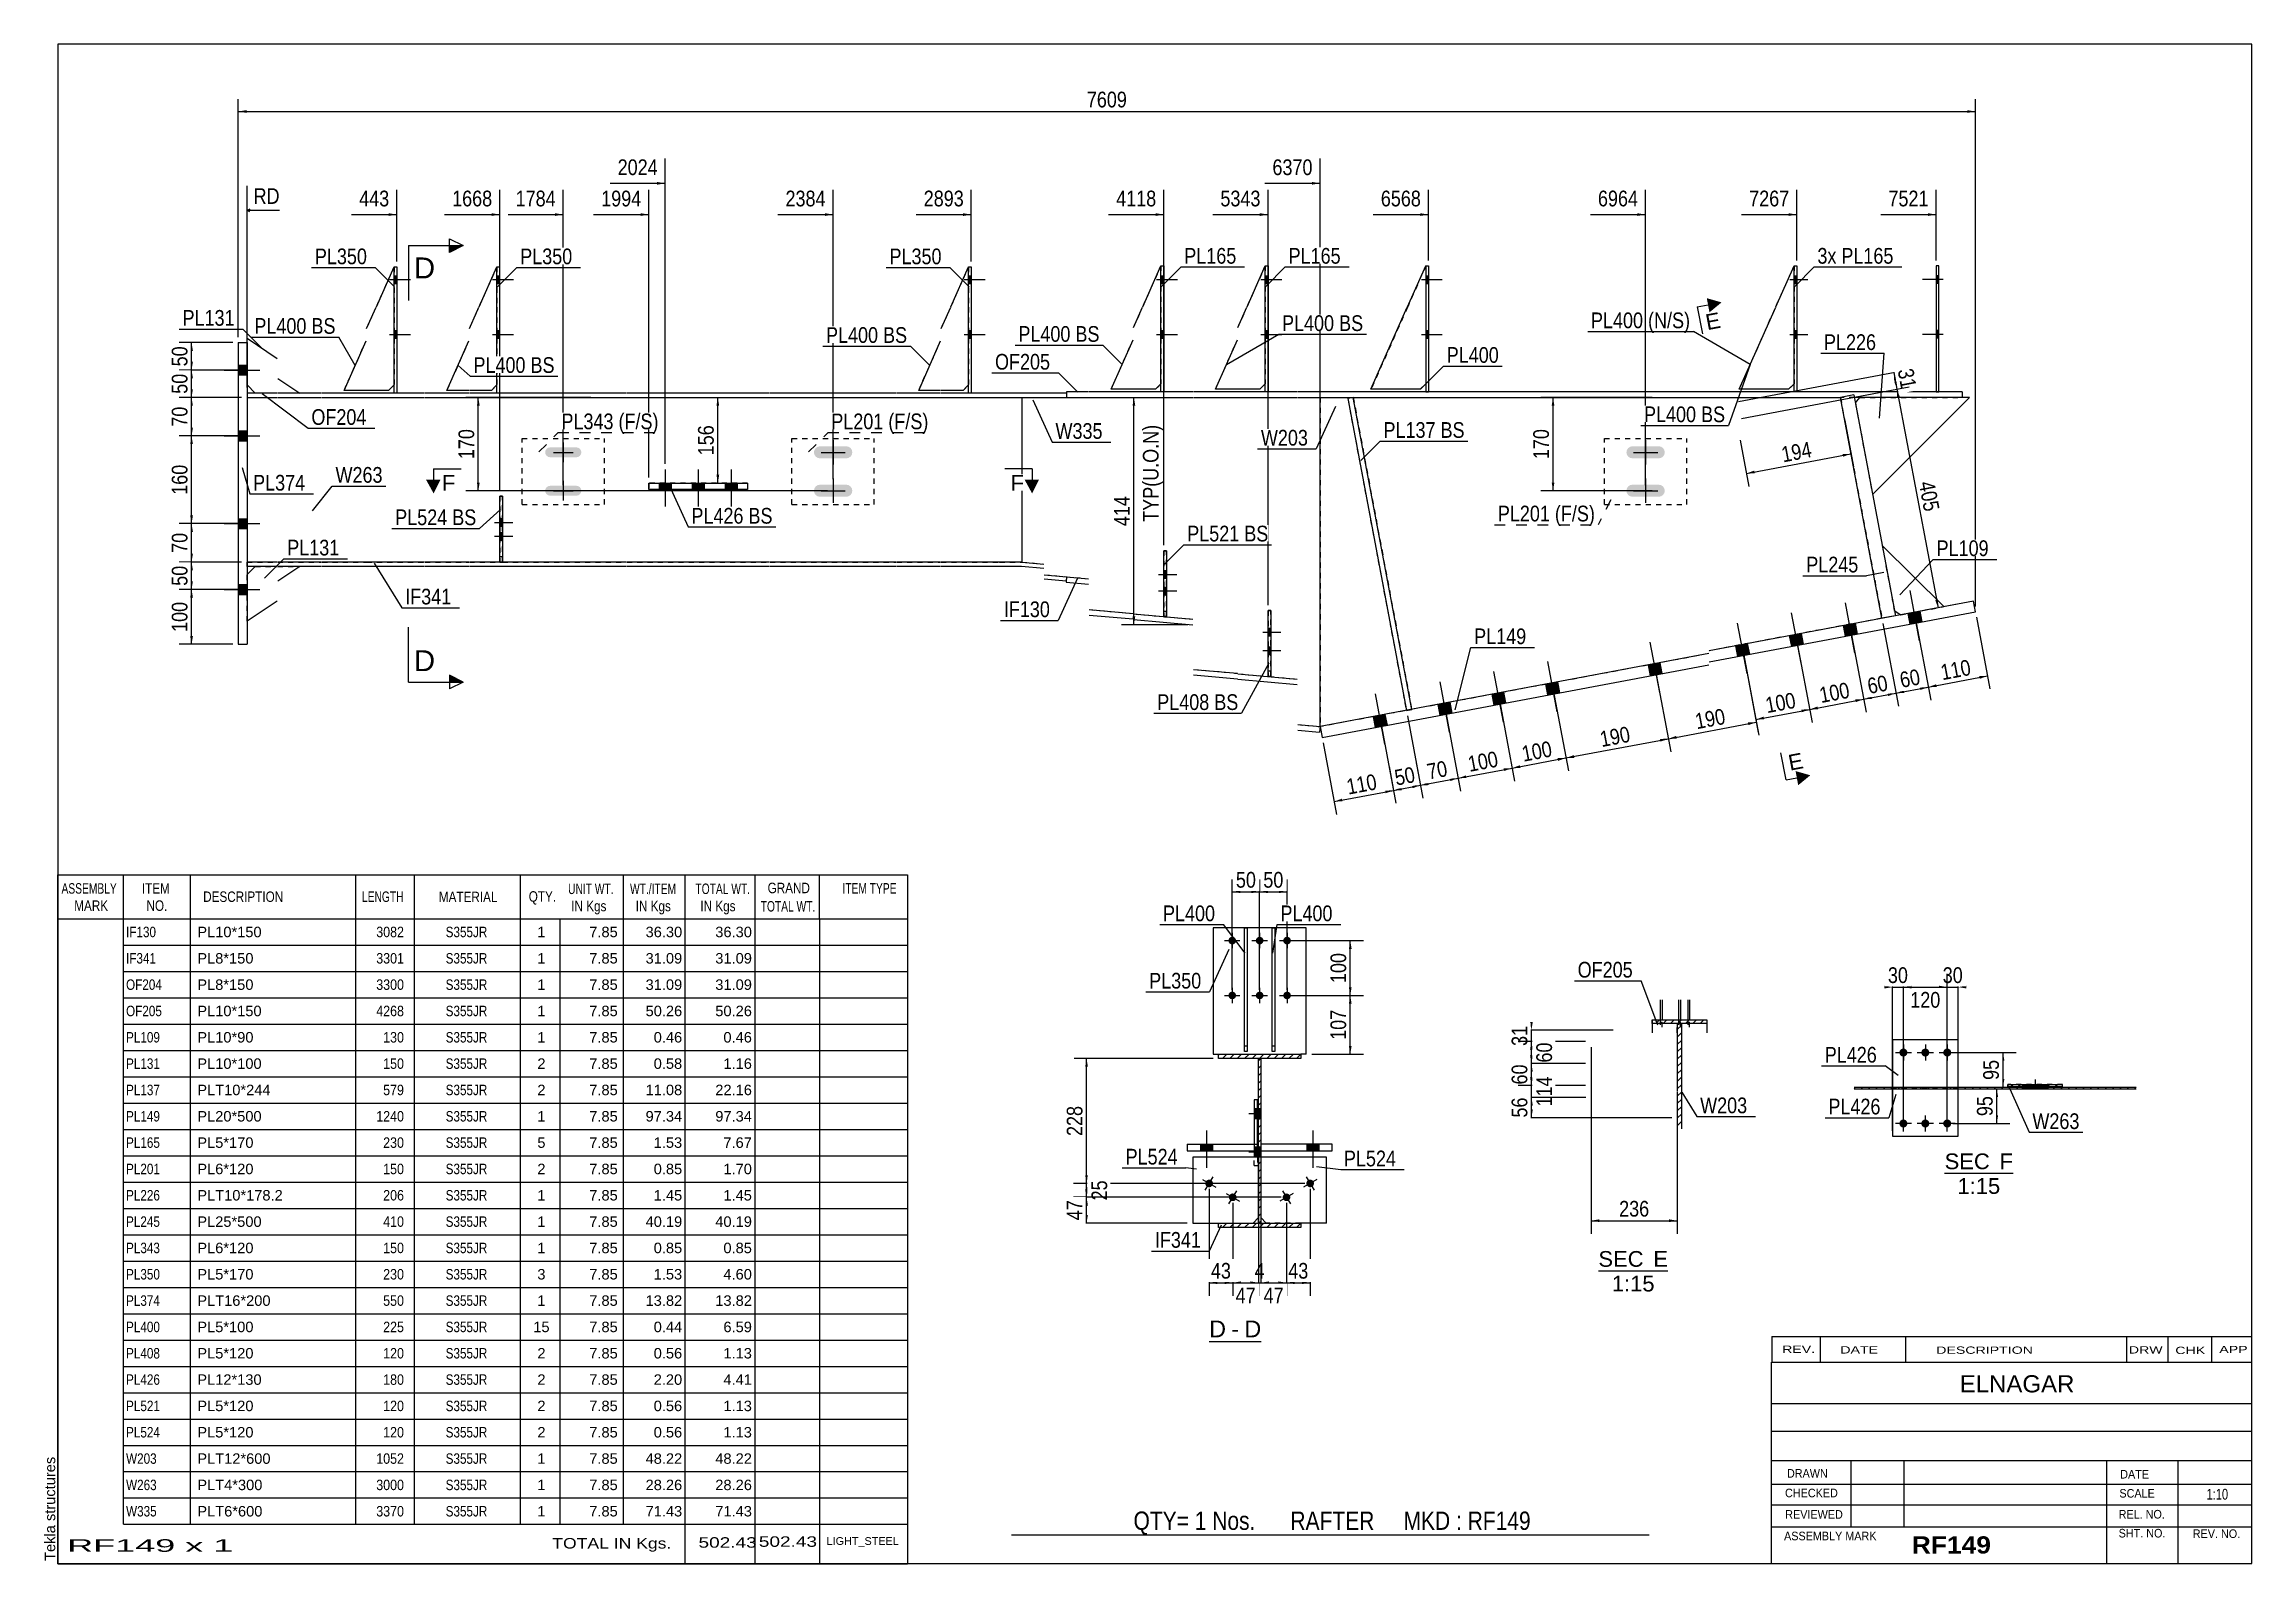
# Model space of a CAD drawing. Header units: millimetres. Extents: x -37 to 366, y -198 to 79.
import ezdxf

# ---------------------------------------------------------------- set-up
doc = ezdxf.new("R2010")
doc.units = ezdxf.units.MM
doc.linetypes.add('DXK_LINE_DOT1', pattern=[1.8814, 0.9407, -0.9407])
doc.linetypes.add('DXK_LINE_DOT2', pattern=[3.9198, 1.9599, -1.9599])
doc.styles.add('Arial', font='ARIAL.TTF', dxfattribs={"height": 0.2})
doc.styles.add('Arial Bold', font='ARIALBD.TTF', dxfattribs={"height": 0.2})
doc.styles.add('Arial Narrow', font='ARIALN.TTF', dxfattribs={"height": 0.2})

# ---------------------------------------------------------------- blocks, each defined once
blk = doc.blocks.new('Unknown-627304278-1201')
at = {"color": 5, "linetype": 'Continuous'}
for p, q in [((365.52, 79.41), (-34.48, 79.41)), ((-34.48, 79.41), (-34.48, -197.59)), ((365.52, -197.59), (365.52, 79.41)), ((-34.48, -197.59), (365.52, -197.59))]:
    blk.add_line(p, q, dxfattribs=at)
at = {"color": 174, "linetype": 'Continuous', "style": 'Arial'}
blk.add_text('Tekla structures', height=1.9102, rotation=90, dxfattribs=at).set_placement((-34.98, -197.09))
blk = doc.blocks.new('Unknown-627304278-12 - 1218')
at = {"color": 7, "linetype": 'Continuous'}
blk.add_line((175.4, -157.08), (184.9, -157.08), dxfattribs=at)
at = {"color": 0, "linetype": 'Continuous'}
blk.add_wipeout([(178.48, -156.33), (178.48, -153.13), (175.4, -153.13), (175.4, -156.33)], dxfattribs=at)
blk.add_wipeout([(180.86, -156.33), (180.86, -153.13), (179.44, -153.13), (179.44, -156.33)], dxfattribs=at)
at = {"color": 96, "linetype": 'Continuous', "style": 'Arial'}
blk.add_text('D', height=3.06, dxfattribs=at).set_placement((175.4, -156.33))
at = {"color": 0, "linetype": 'Continuous'}
blk.add_wipeout([(184.9, -156.33), (184.9, -153.13), (181.82, -153.13), (181.82, -156.33)], dxfattribs=at)
at = {"color": 96, "linetype": 'Continuous', "style": 'Arial'}
for s, p in [('-', (179.44, -156.33)), ('D', (181.82, -156.33))]:
    blk.add_text(s, height=3.06, dxfattribs=at).set_placement(p)
blk = doc.blocks.new('Unknown-627304278-13 - 8571')
at = {"color": 1, "linetype": 'Continuous'}
blk.add_line((246.38, -144.22), (259.06, -144.22), dxfattribs=at)
at = {"color": 0, "linetype": 'Continuous'}
blk.add_wipeout([(254.6, -143.47), (254.6, -140.47), (246.38, -140.47), (246.38, -143.47)], dxfattribs=at)
blk.add_wipeout([(259.06, -143.47), (259.06, -140.47), (256.4, -140.47), (256.4, -143.47)], dxfattribs=at)
blk.add_wipeout([(256.61, -147.97), (256.61, -144.97), (248.83, -144.97), (248.83, -147.97)], dxfattribs=at)
at = {"color": 136, "linetype": 'Continuous', "style": 'Arial'}
for s, height, p in [('SEC', 2.865, (246.38, -143.47)), ('E', 2.87, (256.4, -143.47)), ('1:15', 2.865, (248.83, -147.97))]:
    blk.add_text(s, height=height, dxfattribs=at).set_placement(p)
blk = doc.blocks.new('Unknown-627304278-14 - 9509')
at = {"color": 1, "linetype": 'Continuous'}
blk.add_line((309.51, -126.43), (321.98, -126.43), dxfattribs=at)
at = {"color": 0, "linetype": 'Continuous'}
blk.add_wipeout([(317.73, -125.68), (317.73, -122.68), (309.51, -122.68), (309.51, -125.68)], dxfattribs=at)
blk.add_wipeout([(321.98, -125.68), (321.98, -122.68), (319.53, -122.68), (319.53, -125.68)], dxfattribs=at)
blk.add_wipeout([(319.63, -130.18), (319.63, -127.18), (311.85, -127.18), (311.85, -130.18)], dxfattribs=at)
at = {"color": 136, "linetype": 'Continuous', "style": 'Arial'}
for s, height, p in [('SEC', 2.865, (309.51, -125.68)), ('F', 2.87, (319.53, -125.68)), ('1:15', 2.865, (311.85, -130.18))]:
    blk.add_text(s, height=height, dxfattribs=at).set_placement(p)
blk = doc.blocks.new('Part-627304278-1731 - 1575')
at = {"color": 2, "linetype": 'Continuous'}
for p, q in [((46.08, -15), (46.08, -3)), ((46.08, -3), (46.58, -3)), ((46.58, -3), (46.58, -15)), ((46.58, -15), (46.08, -15))]:
    blk.add_line(p, q, dxfattribs=at)
blk = doc.blocks.new('Part-627304278-1603 - 1575')
at = {"color": 7, "linetype": 'DXK_LINE_DOT1'}
for p, q in [((23.58, 31.55), (26.8, 38.8)), ((26.8, 38.8), (26.8, 31.55)), ((21.8, 27.55), (23.53, 31.45)), ((26.8, 31.45), (26.8, 17.3)), ((17.7, 16.3), (21.7, 25.3)), ((21.7, 16.3), (17.7, 16.3)), ((25.8, 16.3), (21.8, 16.3)), ((26.8, 17.3), (25.8, 16.3))]:
    blk.add_line(p, q, dxfattribs=at)
blk = doc.blocks.new('Part-627304278-1640 - 1575')
at = {"color": 7, "linetype": 'DXK_LINE_DOT1'}
for p, q in [((167.15, -12.95), (167.15, -24.95)), ((167.65, -12.95), (167.15, -12.95)), ((167.65, -24.95), (167.65, -12.95)), ((167.15, -23.95), (167.65, -23.95)), ((167.15, -24.95), (167.65, -24.95))]:
    blk.add_line(p, q, dxfattribs=at)
blk = doc.blocks.new('Part-627304278-1736 - 1575')
at = {"color": 2, "linetype": 'Continuous'}
for p, q in [((42.33, 31.55), (45.55, 38.8)), ((40.55, 27.55), (42.28, 31.45)), ((36.45, 16.3), (40.45, 25.3)), ((40.45, 16.3), (36.45, 16.3)), ((44.55, 16.3), (40.55, 16.3)), ((45.55, 17.3), (44.55, 16.3))]:
    blk.add_line(p, q, dxfattribs=at)
blk = doc.blocks.new('Part-627304278-1608 - 1575')
at = {"color": 7, "linetype": 'DXK_LINE_DOT1'}
for p, q in [((42.33, 31.55), (45.55, 38.8)), ((45.55, 38.8), (45.55, 31.55)), ((40.55, 27.55), (42.28, 31.45)), ((45.55, 31.45), (45.55, 17.3)), ((36.45, 16.3), (40.45, 25.3)), ((40.45, 16.3), (36.45, 16.3)), ((44.55, 16.3), (40.55, 16.3)), ((45.55, 17.3), (44.55, 16.3))]:
    blk.add_line(p, q, dxfattribs=at)
blk = doc.blocks.new('Part-627304278-1706 - 1575')
at = {"color": 7, "linetype": 'DXK_LINE_DOT1'}
for p, q in [((186.15, -23.85), (186.15, -35.85)), ((186.65, -23.85), (186.15, -23.85)), ((186.65, -35.85), (186.65, -23.85)), ((186.15, -34.85), (186.65, -34.85)), ((186.15, -35.85), (186.65, -35.85))]:
    blk.add_line(p, q, dxfattribs=at)
blk = doc.blocks.new('Part-627304278-1746 - 1575')
at = {"color": 2, "linetype": 'Continuous'}
for p, q in [((26.8, 31.55), (26.8, 38.8)), ((26.8, 38.8), (27.3, 38.8)), ((27.3, 38.8), (27.3, 31.55)), ((26.8, 15.8), (26.8, 31.45)), ((27.3, 31.45), (27.3, 15.8)), ((27.3, 15.8), (26.8, 15.8))]:
    blk.add_line(p, q, dxfattribs=at)
blk = doc.blocks.new('Part-627304278-1618 - 1575')
at = {"color": 7, "linetype": 'DXK_LINE_DOT1'}
for p, q in [((182.34, 31.55), (185.65, 39)), ((185.65, 39), (185.65, 31.55)), ((180.65, 27.75), (182.3, 31.45)), ((185.65, 31.45), (185.65, 17.5)), ((176.55, 16.5), (180.55, 25.5)), ((180.55, 16.5), (176.55, 16.5)), ((184.65, 16.5), (180.65, 16.5)), ((185.65, 17.5), (184.65, 16.5))]:
    blk.add_line(p, q, dxfattribs=at)
blk = doc.blocks.new('Part-627304278-1726 - 1575')
at = {"color": 7, "linetype": 'DXK_LINE_DOT1'}
for p, q in [((46.08, -3), (46.08, -15)), ((46.58, -3), (46.08, -3)), ((46.58, -15), (46.58, -3)), ((46.08, -14), (46.58, -14)), ((46.08, -15), (46.58, -15))]:
    blk.add_line(p, q, dxfattribs=at)
blk = doc.blocks.new('Part-627304278-1662 - 1575')
at = {"color": 2, "linetype": 'Continuous'}
for p, q in [((167.15, -24.95), (167.15, -12.95)), ((167.15, -12.95), (167.65, -12.95)), ((167.65, -12.95), (167.65, -24.95)), ((167.65, -24.95), (167.15, -24.95))]:
    blk.add_line(p, q, dxfattribs=at)
blk = doc.blocks.new('Part-627304278-1684 - 1575')
at = {"color": 2, "linetype": 'Continuous'}
for p, q in [((163.32, 31.55), (166.63, 39)), ((161.63, 27.75), (163.27, 31.45)), ((157.53, 16.5), (161.53, 25.5)), ((161.53, 16.5), (157.53, 16.5)), ((165.63, 16.5), (161.63, 16.5)), ((166.63, 17.5), (165.63, 16.5))]:
    blk.add_line(p, q, dxfattribs=at)
at = {"color": 7, "linetype": 'DXK_LINE_DOT1'}
for p, q in [((166.63, 39), (166.63, 31.55)), ((166.63, 31.45), (166.63, 17.5))]:
    blk.add_line(p, q, dxfattribs=at)
blk = doc.blocks.new('Part-627304278-1716 - 1575')
at = {"color": 7, "linetype": 'DXK_LINE_DOT1'}
for p, q in [((91.25, -0.6), (73.25, -0.6)), ((73.25, -0.6), (73.25, -1.8)), ((91.25, -1.8), (73.25, -1.8)), ((91.25, -0.6), (91.25, -1.8))]:
    blk.add_line(p, q, dxfattribs=at)
blk = doc.blocks.new('Part-627304278-1721 - 1575')
at = {"color": 2, "linetype": 'Continuous'}
for p, q in [((23.58, 31.55), (26.8, 38.8)), ((21.8, 27.55), (23.53, 31.45)), ((17.7, 16.3), (21.7, 25.3)), ((21.7, 16.3), (17.7, 16.3)), ((25.8, 16.3), (21.8, 16.3)), ((26.8, 17.3), (25.8, 16.3))]:
    blk.add_line(p, q, dxfattribs=at)
blk = doc.blocks.new('Part-627304278-1798 - 1575')
at = {"color": 2, "linetype": 'Continuous'}
for p, q in [((73.25, -1.8), (73.25, -0.6)), ((73.25, -0.6), (91.25, -0.6)), ((91.25, -1.8), (73.25, -1.8)), ((91.25, -0.6), (91.25, -1.8))]:
    blk.add_line(p, q, dxfattribs=at)
blk = doc.blocks.new('Part-627304278-1741 - 1575')
at = {"color": 2, "linetype": 'Continuous'}
for p, q in [((45.55, 31.55), (45.55, 38.8)), ((45.55, 38.8), (46.05, 38.8)), ((46.05, 38.8), (46.05, 31.55)), ((45.55, 15.8), (45.55, 31.45)), ((46.05, 31.45), (46.05, 15.8)), ((46.05, 15.8), (45.55, 15.8))]:
    blk.add_line(p, q, dxfattribs=at)
blk = doc.blocks.new('Bolt-627304278-2189 - 1575')
at = {"color": 3, "linetype": 'DXK_LINE_DOT2'}
for p, q in [((185.2, -27.76), (188.5, -27.76)), ((186.15, -27.06), (186.65, -27.06)), ((185.2, -31.15), (188.5, -31.15)), ((186.15, -28.46), (186.65, -28.46)), ((186.15, -30.45), (186.65, -30.45)), ((186.15, -31.85), (186.65, -31.85))]:
    blk.add_line(p, q, dxfattribs=at)
blk = doc.blocks.new('Part-627304278-1751 - 1575')
at = {"color": 7, "linetype": 'DXK_LINE_DOT1'}
for p, q in [((214.92, 39), (211.61, 31.55)), ((214.92, 39), (214.92, 31.55)), ((211.57, 31.45), (204.92, 16.5)), ((214.92, 31.45), (214.92, 17.5)), ((213.9, 16.5), (204.92, 16.5)), ((214.92, 17.5), (214.9, 17.48))]:
    blk.add_line(p, q, dxfattribs=at)
at = {"color": 2, "linetype": 'Continuous'}
for p, q in [((213.92, 16.5), (213.9, 16.5)), ((214.9, 17.48), (213.92, 16.5))]:
    blk.add_line(p, q, dxfattribs=at)
blk = doc.blocks.new('Part-627304278-1756 - 1575')
at = {"color": 2, "linetype": 'Continuous'}
for p, q in [((128.33, 31.55), (131.55, 38.8)), ((126.55, 27.55), (128.29, 31.45)), ((122.45, 16.3), (126.45, 25.3)), ((126.45, 16.3), (122.45, 16.3)), ((130.55, 16.3), (126.55, 16.3)), ((131.55, 17.3), (130.55, 16.3))]:
    blk.add_line(p, q, dxfattribs=at)
at = {"color": 7, "linetype": 'DXK_LINE_DOT1'}
for p, q in [((131.55, 38.8), (131.55, 31.55)), ((131.55, 31.45), (131.55, 17.3))]:
    blk.add_line(p, q, dxfattribs=at)
blk = doc.blocks.new('Part-627304278-1761 - 1575')
at = {"color": 7, "linetype": 'DXK_LINE_DOT1'}
for p, q in [((128.33, 31.55), (131.55, 38.8)), ((126.55, 27.55), (128.29, 31.45)), ((122.45, 16.3), (126.45, 25.3)), ((126.45, 16.3), (122.45, 16.3)), ((130.55, 16.3), (126.55, 16.3)), ((131.55, 17.3), (130.55, 16.3))]:
    blk.add_line(p, q, dxfattribs=at)
blk = doc.blocks.new('Part-627304278-1783 - 1575')
at = {"color": 2, "linetype": 'Continuous'}
for p, q in [((186.15, -35.85), (186.15, -23.85)), ((186.15, -23.85), (186.65, -23.85)), ((186.65, -23.85), (186.65, -35.85)), ((186.65, -35.85), (186.15, -35.85))]:
    blk.add_line(p, q, dxfattribs=at)
blk = doc.blocks.new('Part-627304278-1896 - 1575')
at = {"color": 2, "linetype": 'Continuous'}
blk.add_line((195.64, -45), (195.64, 15), dxfattribs=at)
at = {"color": 7, "linetype": 'DXK_LINE_DOT1'}
for p, q in [((195.64, 15), (266.49, 15)), ((266.59, 15), (290.5, 15)), ((290.5, 15), (298.06, -25.25)), ((298.06, -25.25), (266.59, -31.16)), ((266.49, -31.7), (195.64, -45))]:
    blk.add_line(p, q, dxfattribs=at)
blk = doc.blocks.new('Part-627304278-1788 - 1575')
at = {"color": 2, "linetype": 'Continuous'}
for p, q in [((278.74, 31.55), (282.06, 39)), ((272.06, 16.5), (278.7, 31.45)), ((281.06, 16.5), (272.06, 16.5)), ((282.06, 17.5), (281.06, 16.5))]:
    blk.add_line(p, q, dxfattribs=at)
at = {"color": 7, "linetype": 'DXK_LINE_DOT1'}
for p, q in [((282.06, 39), (282.06, 31.55)), ((282.06, 31.45), (282.06, 17.5))]:
    blk.add_line(p, q, dxfattribs=at)
blk = doc.blocks.new('Part-627304278-1793 - 1575')
at = {"color": 2, "linetype": 'Continuous'}
for p, q in [((182.34, 31.55), (185.65, 39)), ((180.65, 27.75), (182.3, 31.45)), ((176.55, 16.5), (180.55, 25.5)), ((180.55, 16.5), (176.55, 16.5)), ((184.65, 16.5), (180.65, 16.5)), ((185.65, 17.5), (184.65, 16.5))]:
    blk.add_line(p, q, dxfattribs=at)
blk = doc.blocks.new('Part-627304278-2082 - 1575')
at = {"color": 7, "linetype": 'DXK_LINE_DOT1'}
for p, q in [((50.15, -4.5), (50.15, 7.5)), ((50.15, 7.5), (65.15, 7.5)), ((65.15, -4.5), (65.15, 7.5)), ((50.15, -4.5), (65.15, -4.5))]:
    blk.add_line(p, q, dxfattribs=at)
blk = doc.blocks.new('Part-627304278-1803 - 1575')
at = {"color": 2, "linetype": 'Continuous'}
for p, q in [((5.5, 15.8), (0, 15.8)), ((0, 15), (5.5, 15)), ((13.6, 15.8), (5.6, 15.8)), ((5.6, 15), (13.6, 15)), ((21.7, 15.8), (13.7, 15.8)), ((13.7, 15), (21.7, 15)), ((26.8, 15.8), (21.8, 15.8)), ((21.8, 15), (32.35, 15)), ((32.35, 15.8), (27.3, 15.8)), ((40.45, 15.8), (32.45, 15.8)), ((32.45, 15), (40.45, 15)), ((45.55, 15.8), (40.55, 15.8)), ((40.55, 15), (69.15, 15)), ((69.15, 15.8), (46.05, 15.8)), ((95.25, 15.8), (69.25, 15.8)), ((69.25, 15), (95.25, 15)), ((118.35, 15.8), (95.35, 15.8)), ((95.35, 15), (118.35, 15)), ((126.45, 15.8), (118.45, 15.8)), ((118.45, 15), (126.45, 15)), ((131.55, 15.8), (126.55, 15.8)), ((126.55, 15), (137.1, 15)), ((137.1, 15.8), (132.05, 15.8)), ((145.24, 15.8), (137.2, 15.8)), ((137.2, 15), (145.24, 15)), ((149.43, 15.8), (145.34, 15.8)), ((145.34, 15), (149.43, 15)), ((149.43, 15.8), (149.43, 15))]:
    blk.add_line(p, q, dxfattribs=at)
at = {"color": 7, "linetype": 'DXK_LINE_DOT1'}
for p, q in [((0, 15.8), (0, 15)), ((27.3, 15.8), (26.8, 15.8)), ((46.05, 15.8), (45.55, 15.8)), ((132.05, 15.8), (131.55, 15.8))]:
    blk.add_line(p, q, dxfattribs=at)
blk = doc.blocks.new('Part-627304278-1808 - 1575')
at = {"color": 2, "linetype": 'Continuous'}
for p, q in [((5.5, -15), (0, -15)), ((5.5, -15.8), (0, -15.8)), ((13.6, -15), (5.6, -15)), ((13.6, -15.8), (5.6, -15.8)), ((21.7, -15), (13.7, -15)), ((21.7, -15.8), (13.7, -15.8)), ((32.35, -15), (21.8, -15)), ((32.35, -15.8), (21.8, -15.8)), ((40.45, -15), (32.45, -15)), ((40.45, -15.8), (32.45, -15.8)), ((46.08, -15), (40.55, -15)), ((69.15, -15.8), (40.55, -15.8)), ((69.15, -15), (46.58, -15)), ((95.25, -15), (69.25, -15)), ((95.25, -15.8), (69.25, -15.8)), ((118.35, -15), (95.35, -15)), ((118.35, -15.8), (95.35, -15.8)), ((126.45, -15), (118.45, -15)), ((126.45, -15.8), (118.45, -15.8)), ((137.1, -15), (126.55, -15)), ((137.1, -15.8), (126.55, -15.8)), ((141.24, -15), (137.2, -15)), ((141.2, -15.8), (137.2, -15.8)), ((145.24, -16.16), (141.2, -15.8)), ((141.24, -15), (145.24, -15.36)), ((145.34, -17.31), (149.43, -17.67)), ((149.36, -18.47), (145.34, -18.11)), ((149.43, -17.67), (149.36, -18.47))]:
    blk.add_line(p, q, dxfattribs=at)
at = {"color": 7, "linetype": 'DXK_LINE_DOT1'}
blk.add_line((0, -15.8), (0, -15), dxfattribs=at)
blk = doc.blocks.new('Part-627304278-1830 - 1575')
at = {"color": 7, "linetype": 'DXK_LINE_DOT1'}
for p, q in [((99.35, -4.5), (99.35, 7.5)), ((99.35, 7.5), (114.35, 7.5)), ((114.35, -4.5), (114.35, 7.5)), ((99.35, -4.5), (114.35, -4.5))]:
    blk.add_line(p, q, dxfattribs=at)
blk = doc.blocks.new('Part-627304278-1852 - 1575')
at = {"color": 2, "linetype": 'Continuous'}
for p, q in [((149.43, 16), (149.43, 15)), ((153.43, 16), (149.43, 16)), ((149.43, 15), (153.43, 15)), ((161.53, 16), (153.53, 16)), ((153.53, 15), (161.53, 15)), ((166.63, 16), (161.63, 16)), ((161.63, 15), (172.45, 15)), ((172.45, 16), (167.13, 16)), ((180.55, 16), (172.55, 16)), ((172.55, 15), (180.55, 15)), ((185.65, 16), (180.65, 16)), ((180.65, 15), (191.45, 15)), ((191.45, 16), (186.15, 16)), ((214.9, 16), (191.55, 16)), ((191.55, 15), (266.49, 15)), ((266.49, 16), (215.4, 16)), ((282.06, 16), (266.59, 16)), ((266.59, 15), (290.5, 15)), ((307.95, 16), (282.56, 16)), ((312.7, 15), (293.04, 15)), ((312.7, 16), (308.45, 16)), ((312.7, 16), (312.7, 15))]:
    blk.add_line(p, q, dxfattribs=at)
at = {"color": 7, "linetype": 'DXK_LINE_DOT1'}
for p, q in [((167.13, 16), (166.63, 16)), ((186.15, 16), (185.65, 16)), ((215.4, 16), (214.9, 16)), ((282.56, 16), (282.06, 16)), ((293.04, 15), (290.5, 15)), ((308.45, 16), (307.95, 16))]:
    blk.add_line(p, q, dxfattribs=at)
blk = doc.blocks.new('Part-627304278-2171 - 1575')
at = {"color": 7, "linetype": 'DXK_LINE_DOT1'}
for p, q in [((163.32, 31.55), (166.63, 39)), ((161.63, 27.75), (163.27, 31.45)), ((157.53, 16.5), (161.53, 25.5)), ((161.53, 16.5), (157.53, 16.5)), ((165.63, 16.5), (161.63, 16.5)), ((166.63, 17.5), (165.63, 16.5))]:
    blk.add_line(p, q, dxfattribs=at)
blk = doc.blocks.new('Part-627304278-2107 - 1575')
at = {"color": 2, "linetype": 'Continuous'}
for p, q in [((166.63, 31.55), (166.63, 39)), ((166.63, 39), (167.13, 39)), ((167.13, 39), (167.13, 31.55)), ((166.63, 16), (166.63, 31.45)), ((167.13, 31.45), (167.13, 16)), ((167.13, 16), (166.63, 16))]:
    blk.add_line(p, q, dxfattribs=at)
blk = doc.blocks.new('Part-627304278-1874 - 1575')
at = {"color": 2, "linetype": 'Continuous'}
blk.add_line((141.24, 15), (141.24, -15), dxfattribs=at)
at = {"color": 7, "linetype": 'DXK_LINE_DOT1'}
for p, q in [((141.24, 15), (145.24, 15)), ((145.34, 15), (153.43, 15)), ((153.53, 15), (161.53, 15)), ((161.63, 15), (172.45, 15)), ((172.55, 15), (180.55, 15)), ((180.65, 15), (191.45, 15)), ((191.55, 15), (195.64, 15)), ((195.64, 15), (195.64, -45)), ((141.24, -15), (145.24, -15.36)), ((145.34, -17.31), (153.43, -18.03)), ((153.53, -23.66), (161.53, -24.37)), ((161.63, -24.46), (172.45, -25.42)), ((172.55, -34.56), (180.55, -35.28)), ((180.65, -35.37), (191.45, -36.33)), ((191.55, -44.64), (195.64, -45))]:
    blk.add_line(p, q, dxfattribs=at)
blk = doc.blocks.new('Part-627304278-1918 - 1575')
at = {"color": 2, "linetype": 'Continuous'}
for p, q in [((149.43, -17.67), (149.34, -18.67)), ((149.34, -18.67), (153.43, -19.03)), ((149.43, -17.67), (153.43, -18.03)), ((153.53, -23.66), (161.53, -24.37)), ((153.53, -24.66), (161.53, -25.38)), ((161.63, -24.46), (172.45, -25.42)), ((161.63, -25.46), (172.45, -26.43)), ((172.55, -34.56), (180.55, -35.28)), ((172.55, -35.57), (180.55, -36.28)), ((180.65, -35.37), (191.45, -36.33)), ((180.65, -36.37), (191.45, -37.33)), ((191.55, -44.64), (195.64, -45)), ((191.55, -45.64), (195.55, -46)), ((195.64, -45), (195.55, -46))]:
    blk.add_line(p, q, dxfattribs=at)
blk = doc.blocks.new('Part-627304278-1940 - 1575')
at = {"color": 2, "linetype": 'Continuous'}
for p, q in [((292.96, 15.46), (290.5, 15)), ((298.06, -25.25), (290.5, 15)), ((292.96, 15.46), (300.52, -24.79)), ((300.52, -24.79), (298.06, -25.25))]:
    blk.add_line(p, q, dxfattribs=at)
blk = doc.blocks.new('Part-627304278-1962 - 1575')
at = {"color": 2, "linetype": 'Continuous'}
for p, q in [((201.67, 15), (200.69, 14.82)), ((200.69, 14.82), (211.37, -42.05)), ((212.35, -41.86), (201.67, 15)), ((211.37, -42.05), (212.35, -41.86))]:
    blk.add_line(p, q, dxfattribs=at)
blk = doc.blocks.new('Bolt-627304278-2197 - 1575')
at = {"linetype": 'Continuous'}
for points in [[(77.35, -0.6), (75.15, -0.6), (75.15, -1.8), (77.35, -1.8)], [(83.35, -0.6), (81.15, -0.6), (81.15, -1.8), (83.35, -1.8)], [(89.35, -0.6), (87.15, -0.6), (87.15, -1.8), (89.35, -1.8)]]:
    blk.add_hatch(color=3, dxfattribs=at).paths.add_polyline_path(points)
at = {"color": 3, "linetype": 'Continuous'}
for p, q in [((76.25, 1.9), (76.25, -4.9)), ((82.25, 1.9), (82.25, -4.9)), ((88.25, 1.9), (88.25, -4.9)), ((75.15, -0.6), (75.15, -1.8)), ((77.35, -0.6), (77.35, -1.8)), ((81.15, -0.6), (81.15, -1.8)), ((83.35, -0.6), (83.35, -1.8)), ((87.15, -0.6), (87.15, -1.8)), ((89.35, -0.6), (89.35, -1.8))]:
    blk.add_line(p, q, dxfattribs=at)
blk = doc.blocks.new('Part-627304278-1984 - 1575')
at = {"color": 7, "linetype": 'DXK_LINE_DOT1'}
for p, q in [((201.67, 15), (200.69, 14.82)), ((200.69, 14.82), (211.37, -42.05)), ((201.67, 15), (212.35, -41.86))]:
    blk.add_line(p, q, dxfattribs=at)
blk = doc.blocks.new('Part-627304278-2087 - 1575')
at = {"color": 2, "linetype": 'Continuous'}
for p, q in [((185.65, 31.55), (185.65, 39)), ((185.65, 39), (186.15, 39)), ((186.15, 39), (186.15, 31.55)), ((185.65, 16), (185.65, 31.45)), ((186.15, 31.45), (186.15, 16)), ((186.15, 16), (185.65, 16))]:
    blk.add_line(p, q, dxfattribs=at)
blk = doc.blocks.new('Part-627304278-2006 - 1575')
at = {"color": 2, "linetype": 'Continuous'}
for p, q in [((293.23, 14.02), (294.04, 15)), ((296.37, -2.69), (314.04, 15)), ((314.04, 15), (312.7, 15))]:
    blk.add_line(p, q, dxfattribs=at)
at = {"color": 7, "linetype": 'DXK_LINE_DOT1'}
for p, q in [((293.23, 14.02), (296.37, -2.69)), ((294.04, 15), (312.7, 15))]:
    blk.add_line(p, q, dxfattribs=at)
blk = doc.blocks.new('Part-627304278-2028 - 1575')
at = {"color": 2, "linetype": 'Continuous'}
for p, q in [((314.77, -22.11), (266.59, -31.16)), ((266.59, -33.2), (315.14, -24.08)), ((315.14, -24.08), (314.77, -22.11)), ((266.49, -31.7), (195.64, -45)), ((196.01, -46.97), (266.49, -33.73)), ((195.64, -45), (196.01, -46.97))]:
    blk.add_line(p, q, dxfattribs=at)
blk = doc.blocks.new('Bolt-627304278-2178 - 1575')
at = {"linetype": 'Continuous'}
for points in [[(305.04, -23.94), (302.87, -24.35), (303.24, -26.31), (305.41, -25.91)], [(305.04, -23.94), (302.87, -24.35), (303.24, -26.31), (305.41, -25.91)], [(283.41, -28), (281.25, -28.41), (281.62, -30.37), (283.78, -29.97)], [(283.41, -28), (281.25, -28.41), (281.62, -30.37), (283.78, -29.97)], [(293.24, -26.15), (291.08, -26.56), (291.45, -28.53), (293.61, -28.12)], [(293.24, -26.15), (291.08, -26.56), (291.45, -28.53), (293.61, -28.12)], [(273.59, -29.85), (271.42, -30.25), (271.79, -32.22), (273.96, -31.81)], [(273.59, -29.85), (271.42, -30.25), (271.79, -32.22), (273.96, -31.81)], [(257.66, -33.35), (255.49, -33.76), (255.86, -35.73), (258.03, -35.32)], [(257.66, -33.35), (255.49, -33.76), (255.86, -35.73), (258.03, -35.32)], [(229.15, -38.71), (226.99, -39.11), (227.36, -41.08), (229.52, -40.67)], [(229.15, -38.71), (226.99, -39.11), (227.36, -41.08), (229.52, -40.67)], [(238.98, -36.86), (236.82, -37.27), (237.19, -39.23), (239.35, -38.83)], [(238.98, -36.86), (236.82, -37.27), (237.19, -39.23), (239.35, -38.83)], [(207.53, -42.77), (205.37, -43.17), (205.74, -45.14), (207.9, -44.73)], [(207.53, -42.77), (205.37, -43.17), (205.74, -45.14), (207.9, -44.73)], [(219.33, -40.55), (217.16, -40.96), (217.53, -42.92), (219.7, -42.52)], [(219.33, -40.55), (217.16, -40.96), (217.53, -42.92), (219.7, -42.52)]]:
    blk.add_hatch(color=3, dxfattribs=at).paths.add_polyline_path(points)
at = {"color": 3, "linetype": 'Continuous'}
for p, q in [((293.15, -31.61), (291.42, -22.43)), ((293.15, -31.61), (291.42, -22.43)), ((304.94, -29.39), (303.22, -20.21)), ((304.94, -29.39), (303.22, -20.21)), ((305.41, -25.91), (305.04, -23.94)), ((305.41, -25.91), (305.04, -23.94)), ((273.49, -35.3), (271.77, -26.12)), ((273.49, -35.3), (271.77, -26.12)), ((283.32, -33.45), (281.59, -24.27)), ((283.32, -33.45), (281.59, -24.27)), ((283.78, -29.97), (283.41, -28)), ((283.78, -29.97), (283.41, -28)), ((291.45, -28.53), (291.08, -26.56)), ((291.45, -28.53), (291.08, -26.56)), ((293.61, -28.12), (293.24, -26.15)), ((293.61, -28.12), (293.24, -26.15)), ((303.24, -26.31), (302.87, -24.35)), ((303.24, -26.31), (302.87, -24.35)), ((257.56, -38.8), (255.84, -29.63)), ((257.56, -38.8), (255.84, -29.63)), ((271.79, -32.22), (271.42, -30.25)), ((271.79, -32.22), (271.42, -30.25)), ((273.96, -31.81), (273.59, -29.85)), ((273.96, -31.81), (273.59, -29.85)), ((281.62, -30.37), (281.25, -28.41)), ((281.62, -30.37), (281.25, -28.41)), ((229.06, -44.16), (227.34, -34.98)), ((229.06, -44.16), (227.34, -34.98)), ((238.89, -42.31), (237.16, -33.13)), ((238.89, -42.31), (237.16, -33.13)), ((255.86, -35.73), (255.49, -33.76)), ((255.86, -35.73), (255.49, -33.76)), ((258.03, -35.32), (257.66, -33.35)), ((258.03, -35.32), (257.66, -33.35)), ((207.44, -48.22), (205.71, -39.04)), ((207.44, -48.22), (205.71, -39.04)), ((219.23, -46), (217.51, -36.82)), ((219.23, -46), (217.51, -36.82)), ((227.36, -41.08), (226.99, -39.11)), ((227.36, -41.08), (226.99, -39.11)), ((229.52, -40.67), (229.15, -38.71)), ((229.52, -40.67), (229.15, -38.71)), ((237.19, -39.23), (236.82, -37.27)), ((237.19, -39.23), (236.82, -37.27)), ((239.35, -38.83), (238.98, -36.86)), ((239.35, -38.83), (238.98, -36.86)), ((205.74, -45.14), (205.37, -43.17)), ((205.74, -45.14), (205.37, -43.17)), ((207.9, -44.73), (207.53, -42.77)), ((207.9, -44.73), (207.53, -42.77)), ((217.53, -42.92), (217.16, -40.96)), ((217.53, -42.92), (217.16, -40.96)), ((219.7, -42.52), (219.33, -40.55)), ((219.7, -42.52), (219.33, -40.55))]:
    blk.add_line(p, q, dxfattribs=at)
blk = doc.blocks.new('Part-627304278-2050 - 1575')
at = {"color": 2, "linetype": 'Continuous'}
for p, q in [((309.36, -23.13), (298.12, -12.01)), ((300.33, -23.81), (301.5, -24.6))]:
    blk.add_line(p, q, dxfattribs=at)
at = {"color": 7, "linetype": 'DXK_LINE_DOT1'}
for p, q in [((298.12, -12.01), (300.33, -23.81)), ((301.5, -24.6), (309.36, -23.13))]:
    blk.add_line(p, q, dxfattribs=at)
blk = doc.blocks.new('Part-627304278-2072 - 1575')
at = {"color": 2, "linetype": 'Continuous'}
for p, q in [((214.9, 39), (214.9, 31.55)), ((214.9, 39), (215.4, 39)), ((215.4, 39), (215.4, 31.55)), ((214.9, 31.45), (214.9, 16)), ((215.4, 31.45), (215.4, 16)), ((214.9, 16), (215.4, 16))]:
    blk.add_line(p, q, dxfattribs=at)
blk = doc.blocks.new('Part-627304278-2077 - 1575')
at = {"color": 2, "linetype": 'Continuous'}
for p, q in [((131.55, 31.55), (131.55, 38.8)), ((131.55, 38.8), (132.05, 38.8)), ((132.05, 38.8), (132.05, 31.55)), ((131.55, 15.8), (131.55, 31.45)), ((132.05, 31.45), (132.05, 15.8)), ((132.05, 15.8), (131.55, 15.8))]:
    blk.add_line(p, q, dxfattribs=at)
blk = doc.blocks.new('Part-627304278-2156 - 1575')
at = {"color": 2, "linetype": 'Continuous'}
for p, q in [((0, 25), (0, 25.8)), ((0, 25.8), (5.5, 22.13)), ((1.5, 15.8), (0, 17.3)), ((5.6, 18.47), (9.6, 15.8))]:
    blk.add_line(p, q, dxfattribs=at)
at = {"color": 7, "linetype": 'DXK_LINE_DOT1'}
for p, q in [((0, 17.3), (0, 25)), ((5.5, 15.8), (1.5, 15.8)), ((9.6, 15.8), (5.6, 15.8))]:
    blk.add_line(p, q, dxfattribs=at)
blk = doc.blocks.new('Part-627304278-2092 - 1575')
at = {"color": 2, "linetype": 'Continuous'}
for p, q in [((282.06, 31.55), (282.06, 39)), ((282.06, 39), (282.56, 39)), ((282.56, 39), (282.56, 31.55)), ((282.06, 16), (282.06, 31.45)), ((282.56, 31.45), (282.56, 16)), ((282.56, 16), (282.06, 16))]:
    blk.add_line(p, q, dxfattribs=at)
blk = doc.blocks.new('Part-627304278-2161 - 1575')
at = {"color": 2, "linetype": 'Continuous'}
for p, q in [((0, -17.3), (1.5, -15.8)), ((9.6, -15.8), (5.6, -18.47)), ((5.5, -22.13), (0, -25.8))]:
    blk.add_line(p, q, dxfattribs=at)
at = {"color": 7, "linetype": 'DXK_LINE_DOT1'}
for p, q in [((1.5, -15.8), (5.5, -15.8)), ((5.6, -15.8), (9.6, -15.8)), ((0, -25.8), (0, -17.3))]:
    blk.add_line(p, q, dxfattribs=at)
blk = doc.blocks.new('Part-627304278-2097 - 1575')
at = {"color": 7, "linetype": 'DXK_LINE_DOT1'}
for p, q in [((247.49, -4.5), (247.49, 7.5)), ((247.49, 7.5), (262.49, 7.5)), ((262.49, -4.5), (262.49, 7.5)), ((247.49, -4.5), (262.49, -4.5))]:
    blk.add_line(p, q, dxfattribs=at)
blk = doc.blocks.new('Part-627304278-2102 - 1575')
at = {"color": 2, "linetype": 'Continuous'}
for p, q in [((308.45, 39), (307.95, 39)), ((307.95, 39), (307.95, 31.55)), ((308.45, 31.55), (308.45, 39)), ((307.95, 31.45), (307.95, 16)), ((308.45, 16), (308.45, 31.45)), ((307.95, 16), (308.45, 16))]:
    blk.add_line(p, q, dxfattribs=at)
blk = doc.blocks.new('Part-627304278-2176 - 1575')
at = {"color": 7, "linetype": 'DXK_LINE_DOT1'}
for p, q in [((0, 15), (0, -15)), ((0, 15), (5.5, 15)), ((5.6, 15), (13.6, 15)), ((13.7, 15), (21.7, 15)), ((21.8, 15), (32.35, 15)), ((32.45, 15), (40.45, 15)), ((40.55, 15), (69.15, 15)), ((69.25, 15), (95.25, 15)), ((95.35, 15), (118.35, 15)), ((118.45, 15), (126.45, 15)), ((126.55, 15), (137.1, 15)), ((137.2, 15), (141.24, 15)), ((141.24, 15), (141.24, -15)), ((0, -15), (5.5, -15)), ((5.6, -15), (13.6, -15)), ((13.7, -15), (21.7, -15)), ((21.8, -15), (32.35, -15)), ((32.45, -15), (40.45, -15)), ((40.55, -15), (46.08, -15)), ((46.58, -15), (69.15, -15)), ((69.25, -15), (95.25, -15)), ((95.35, -15), (118.35, -15)), ((118.45, -15), (126.45, -15)), ((126.55, -15), (137.1, -15)), ((137.2, -15), (141.24, -15))]:
    blk.add_line(p, q, dxfattribs=at)
blk = doc.blocks.new('Part-627304278-2112 - 1575')
at = {"color": 2, "linetype": 'Continuous'}
for p, q in [((211.59, 31.55), (214.9, 39)), ((204.9, 16.5), (211.54, 31.45)), ((213.9, 16.5), (204.9, 16.5)), ((214.9, 17.5), (213.9, 16.5))]:
    blk.add_line(p, q, dxfattribs=at)
at = {"color": 7, "linetype": 'DXK_LINE_DOT1'}
for p, q in [((214.9, 39), (214.9, 31.55)), ((214.9, 31.45), (214.9, 17.5))]:
    blk.add_line(p, q, dxfattribs=at)
blk = doc.blocks.new('Part-627304278-2134 - 1575')
at = {"color": 2, "linetype": 'Continuous'}
for p, q in [((-1.6, 25), (0, 25)), ((-1.6, 25), (-1.6, -30)), ((0, 25), (0, -30)), ((-1.6, -30), (0, -30))]:
    blk.add_line(p, q, dxfattribs=at)
blk = doc.blocks.new('Bolt-627304278-2177 - 1575')
at = {"linetype": 'Continuous'}
for points in [[(132.05, 35.8), (132.05, 37.2), (131.55, 37.2), (131.55, 35.8)], [(132.05, 35.8), (132.05, 37.2), (131.55, 37.2), (131.55, 35.8)], [(132.05, 35.8), (132.05, 37.2), (131.55, 37.2), (131.55, 35.8)], [(132.05, 25.8), (132.05, 27.2), (131.55, 27.2), (131.55, 25.8)], [(132.05, 25.8), (132.05, 27.2), (131.55, 27.2), (131.55, 25.8)], [(132.05, 25.8), (132.05, 27.2), (131.55, 27.2), (131.55, 25.8)]]:
    blk.add_hatch(color=3, dxfattribs=at).paths.add_polyline_path(points)
at = {"color": 3, "linetype": 'Continuous'}
for p, q in [((130.75, 36.5), (134.55, 36.5)), ((130.75, 36.5), (134.55, 36.5)), ((130.75, 36.5), (134.55, 36.5)), ((131.55, 37.2), (132.05, 37.2)), ((131.55, 37.2), (132.05, 37.2)), ((131.55, 37.2), (132.05, 37.2)), ((131.55, 35.8), (132.05, 35.8)), ((131.55, 35.8), (132.05, 35.8)), ((131.55, 35.8), (132.05, 35.8)), ((130.75, 26.5), (134.55, 26.5)), ((130.75, 26.5), (134.55, 26.5)), ((130.75, 26.5), (134.55, 26.5)), ((131.55, 27.2), (132.05, 27.2)), ((131.55, 27.2), (132.05, 27.2)), ((131.55, 27.2), (132.05, 27.2)), ((131.55, 25.8), (132.05, 25.8)), ((131.55, 25.8), (132.05, 25.8)), ((131.55, 25.8), (132.05, 25.8))]:
    blk.add_line(p, q, dxfattribs=at)
blk = doc.blocks.new('Bolt-627304278-2186 - 1575')
at = {"color": 3, "linetype": 'DXK_LINE_DOT2'}
for p, q in [((166.2, -17.25), (169.5, -17.25)), ((167.15, -16.55), (167.65, -16.55)), ((167.15, -17.95), (167.65, -17.95)), ((167.15, -19.55), (167.65, -19.55)), ((166.2, -20.25), (169.5, -20.25)), ((167.15, -20.95), (167.65, -20.95))]:
    blk.add_line(p, q, dxfattribs=at)
blk = doc.blocks.new('Bolt-627304278-2187 - 1575')
at = {"linetype": 'Continuous'}
for points in [[(167.15, -16.55), (167.15, -17.95), (167.65, -17.95), (167.65, -16.55)], [(167.15, -19.55), (167.15, -20.95), (167.65, -20.95), (167.65, -19.55)]]:
    blk.add_hatch(color=3, dxfattribs=at).paths.add_polyline_path(points)
at = {"color": 3, "linetype": 'Continuous'}
for p, q in [((166.2, -17.25), (169.5, -17.25)), ((167.15, -16.55), (167.65, -16.55)), ((167.15, -17.95), (167.65, -17.95)), ((167.15, -19.55), (167.65, -19.55)), ((166.2, -20.25), (169.5, -20.25)), ((167.15, -20.95), (167.65, -20.95))]:
    blk.add_line(p, q, dxfattribs=at)
blk = doc.blocks.new('Bolt-627304278-2190 - 1575')
at = {"color": 3, "linetype": 'DXK_LINE_DOT2'}
for p, q in [((76.25, 1.9), (76.25, -4.9)), ((82.25, 1.9), (82.25, -4.9)), ((88.25, 1.9), (88.25, -4.9)), ((75.15, -0.6), (75.15, -1.8)), ((77.35, -0.6), (77.35, -1.8)), ((81.15, -0.6), (81.15, -1.8)), ((83.35, -0.6), (83.35, -1.8)), ((87.15, -0.6), (87.15, -1.8)), ((89.35, -0.6), (89.35, -1.8))]:
    blk.add_line(p, q, dxfattribs=at)
blk = doc.blocks.new('Bolt-627304278-2191 - 1575')
at = {"color": 3, "linetype": 'DXK_LINE_DOT2'}
for p, q in [((45.28, -7.77), (46.58, -7.77)), ((46.08, -7.07), (46.58, -7.07)), ((45.28, -10.3), (46.58, -10.3)), ((46.08, -8.47), (46.58, -8.47)), ((46.08, -9.6), (46.58, -9.6)), ((46.08, -11), (46.58, -11))]:
    blk.add_line(p, q, dxfattribs=at)
blk = doc.blocks.new('Bolt-627304278-2192 - 1575')
at = {"linetype": 'Continuous'}
for points in [[(46.08, -7.07), (46.08, -8.47), (46.58, -8.47), (46.58, -7.07)], [(46.08, -9.6), (46.08, -11), (46.58, -11), (46.58, -9.6)]]:
    blk.add_hatch(color=3, dxfattribs=at).paths.add_polyline_path(points)
at = {"color": 3, "linetype": 'Continuous'}
for p, q in [((45.13, -7.77), (48.43, -7.77)), ((46.08, -7.07), (46.58, -7.07)), ((45.13, -10.3), (48.43, -10.3)), ((46.08, -8.47), (46.58, -8.47)), ((46.08, -9.6), (46.58, -9.6)), ((46.08, -11), (46.58, -11))]:
    blk.add_line(p, q, dxfattribs=at)
blk = doc.blocks.new('Bolt-627304278-2193 - 1575')
at = {"linetype": 'Continuous'}
for points in [[(46.05, 35.8), (46.05, 37.2), (45.55, 37.2), (45.55, 35.8)], [(46.05, 35.8), (46.05, 37.2), (45.55, 37.2), (45.55, 35.8)], [(46.05, 35.8), (46.05, 37.2), (45.55, 37.2), (45.55, 35.8)], [(46.05, 25.8), (46.05, 27.2), (45.55, 27.2), (45.55, 25.8)], [(46.05, 25.8), (46.05, 27.2), (45.55, 27.2), (45.55, 25.8)], [(46.05, 25.8), (46.05, 27.2), (45.55, 27.2), (45.55, 25.8)]]:
    blk.add_hatch(color=3, dxfattribs=at).paths.add_polyline_path(points)
at = {"color": 3, "linetype": 'Continuous'}
for p, q in [((44.75, 36.5), (48.55, 36.5)), ((44.75, 36.5), (48.55, 36.5)), ((44.75, 36.5), (48.55, 36.5)), ((45.55, 37.2), (46.05, 37.2)), ((45.55, 37.2), (46.05, 37.2)), ((45.55, 37.2), (46.05, 37.2)), ((45.55, 35.8), (46.05, 35.8)), ((45.55, 35.8), (46.05, 35.8)), ((45.55, 35.8), (46.05, 35.8)), ((44.75, 26.5), (48.55, 26.5)), ((44.75, 26.5), (48.55, 26.5)), ((44.75, 26.5), (48.55, 26.5)), ((45.55, 27.2), (46.05, 27.2)), ((45.55, 27.2), (46.05, 27.2)), ((45.55, 27.2), (46.05, 27.2)), ((45.55, 25.8), (46.05, 25.8)), ((45.55, 25.8), (46.05, 25.8)), ((45.55, 25.8), (46.05, 25.8))]:
    blk.add_line(p, q, dxfattribs=at)
blk = doc.blocks.new('Bolt-627304278-2194 - 1575')
at = {"linetype": 'Continuous'}
for points in [[(27.3, 35.8), (27.3, 37.2), (26.8, 37.2), (26.8, 35.8)], [(27.3, 35.8), (27.3, 37.2), (26.8, 37.2), (26.8, 35.8)], [(27.3, 35.8), (27.3, 37.2), (26.8, 37.2), (26.8, 35.8)], [(27.3, 25.8), (27.3, 27.2), (26.8, 27.2), (26.8, 25.8)], [(27.3, 25.8), (27.3, 27.2), (26.8, 27.2), (26.8, 25.8)], [(27.3, 25.8), (27.3, 27.2), (26.8, 27.2), (26.8, 25.8)]]:
    blk.add_hatch(color=3, dxfattribs=at).paths.add_polyline_path(points)
at = {"color": 3, "linetype": 'Continuous'}
for p, q in [((26, 36.5), (29.8, 36.5)), ((26, 36.5), (29.8, 36.5)), ((26, 36.5), (29.8, 36.5)), ((26.8, 37.2), (27.3, 37.2)), ((26.8, 37.2), (27.3, 37.2)), ((26.8, 37.2), (27.3, 37.2)), ((26.8, 35.8), (27.3, 35.8)), ((26.8, 35.8), (27.3, 35.8)), ((26.8, 35.8), (27.3, 35.8)), ((26, 26.5), (29.8, 26.5)), ((26, 26.5), (29.8, 26.5)), ((26, 26.5), (29.8, 26.5)), ((26.8, 27.2), (27.3, 27.2)), ((26.8, 27.2), (27.3, 27.2)), ((26.8, 27.2), (27.3, 27.2)), ((26.8, 25.8), (27.3, 25.8)), ((26.8, 25.8), (27.3, 25.8)), ((26.8, 25.8), (27.3, 25.8))]:
    blk.add_line(p, q, dxfattribs=at)
blk = doc.blocks.new('Bolt-627304278-2195 - 1575')
at = {"linetype": 'Continuous'}
for points in [[(258.4, 4.58), (258.49, 5), (258.4, 5.42), (258.16, 5.78), (257.81, 6.02), (257.39, 6.1), (252.59, 6.1), (252.17, 6.02), (251.81, 5.78), (251.57, 5.42), (251.49, 5), (251.57, 4.58), (251.81, 4.22), (252.17, 3.99), (252.59, 3.9), (257.39, 3.9), (257.81, 3.99), (258.16, 4.22)], [(258.4, -2.42), (258.49, -2), (258.4, -1.58), (258.16, -1.22), (257.81, -0.98), (257.39, -0.9), (252.59, -0.9), (252.17, -0.98), (251.81, -1.22), (251.57, -1.58), (251.49, -2), (251.57, -2.42), (251.81, -2.78), (252.17, -3.01), (252.59, -3.1), (257.39, -3.1), (257.81, -3.01), (258.16, -2.78)]]:
    blk.add_hatch(color=3, dxfattribs=at).paths.add_polyline_path(points)
at = {"color": 3, "linetype": 'Continuous'}
for p, q in [((252.79, 5), (257.19, 5)), ((254.99, 7.2), (254.99, 2.8)), ((254.99, 0.2), (254.99, -4.2)), ((252.79, -2), (257.19, -2))]:
    blk.add_line(p, q, dxfattribs=at)
blk = doc.blocks.new('Bolt-627304278-2196 - 1575')
at = {"linetype": 'Continuous'}
for points in [[(186.15, -27.06), (186.15, -28.46), (186.65, -28.46), (186.65, -27.06)], [(186.15, -30.45), (186.15, -31.85), (186.65, -31.85), (186.65, -30.45)]]:
    blk.add_hatch(color=3, dxfattribs=at).paths.add_polyline_path(points)
at = {"color": 3, "linetype": 'Continuous'}
for p, q in [((185.2, -27.76), (188.5, -27.76)), ((186.15, -27.06), (186.65, -27.06)), ((185.2, -31.15), (188.5, -31.15)), ((186.15, -28.46), (186.65, -28.46)), ((186.15, -30.45), (186.65, -30.45)), ((186.15, -31.85), (186.65, -31.85))]:
    blk.add_line(p, q, dxfattribs=at)
blk = doc.blocks.new('Bolt-627304278-2198 - 1575')
at = {"linetype": 'Continuous'}
for points in [[(-1.6, 20.9), (-1.6, 19.1), (0, 19.1), (0, 20.9)], [(-1.6, 20.9), (-1.6, 19.1), (0, 19.1), (0, 20.9)], [(-1.6, 8.9), (-1.6, 7.1), (0, 7.1), (0, 8.9)], [(-1.6, 8.9), (-1.6, 7.1), (0, 7.1), (0, 8.9)], [(-1.6, -7.1), (-1.6, -8.9), (0, -8.9), (0, -7.1)], [(-1.6, -7.1), (-1.6, -8.9), (0, -8.9), (0, -7.1)], [(-1.6, -19.1), (-1.6, -20.9), (0, -20.9), (0, -19.1)], [(-1.6, -19.1), (-1.6, -20.9), (0, -20.9), (0, -19.1)]]:
    blk.add_hatch(color=3, dxfattribs=at).paths.add_polyline_path(points)
at = {"color": 3, "linetype": 'Continuous'}
for p, q in [((-1.6, 20.9), (0, 20.9)), ((-1.6, 20.9), (0, 20.9)), ((-4.2, 20), (2.3, 20)), ((-4.2, 20), (2.3, 20)), ((-1.6, 19.1), (0, 19.1)), ((-1.6, 19.1), (0, 19.1)), ((-1.6, 8.9), (0, 8.9)), ((-1.6, 8.9), (0, 8.9)), ((-4.2, 8), (2.3, 8)), ((-4.2, 8), (2.3, 8)), ((-1.6, 7.1), (0, 7.1)), ((-1.6, 7.1), (0, 7.1)), ((-4.2, -8), (2.3, -8)), ((-4.2, -8), (2.3, -8)), ((-1.6, -7.1), (0, -7.1)), ((-1.6, -7.1), (0, -7.1)), ((-1.6, -8.9), (0, -8.9)), ((-1.6, -8.9), (0, -8.9)), ((-4.2, -20), (2.3, -20)), ((-4.2, -20), (2.3, -20)), ((-1.6, -19.1), (0, -19.1)), ((-1.6, -19.1), (0, -19.1)), ((-1.6, -20.9), (0, -20.9)), ((-1.6, -20.9), (0, -20.9))]:
    blk.add_line(p, q, dxfattribs=at)
blk = doc.blocks.new('Bolt-627304278-2199 - 1575')
at = {"linetype": 'Continuous'}
for points in [[(215.4, 35.8), (215.4, 37.2), (214.9, 37.2), (214.9, 35.8)], [(215.4, 35.8), (215.4, 37.2), (214.9, 37.2), (214.9, 35.8)], [(215.4, 35.8), (215.4, 37.2), (214.9, 37.2), (214.9, 35.8)], [(215.4, 25.8), (215.4, 27.2), (214.9, 27.2), (214.9, 25.8)], [(215.4, 25.8), (215.4, 27.2), (214.9, 27.2), (214.9, 25.8)], [(215.4, 25.8), (215.4, 27.2), (214.9, 27.2), (214.9, 25.8)]]:
    blk.add_hatch(color=3, dxfattribs=at).paths.add_polyline_path(points)
at = {"color": 3, "linetype": 'Continuous'}
for p, q in [((214.1, 36.5), (217.9, 36.5)), ((214.1, 36.5), (217.9, 36.5)), ((214.1, 36.5), (217.9, 36.5)), ((214.9, 37.2), (215.4, 37.2)), ((214.9, 37.2), (215.4, 37.2)), ((214.9, 37.2), (215.4, 37.2)), ((214.9, 35.8), (215.4, 35.8)), ((214.9, 35.8), (215.4, 35.8)), ((214.9, 35.8), (215.4, 35.8)), ((214.1, 26.5), (217.9, 26.5)), ((214.1, 26.5), (217.9, 26.5)), ((214.1, 26.5), (217.9, 26.5)), ((214.9, 27.2), (215.4, 27.2)), ((214.9, 27.2), (215.4, 27.2)), ((214.9, 27.2), (215.4, 27.2)), ((214.9, 25.8), (215.4, 25.8)), ((214.9, 25.8), (215.4, 25.8)), ((214.9, 25.8), (215.4, 25.8))]:
    blk.add_line(p, q, dxfattribs=at)
blk = doc.blocks.new('Bolt-627304278-2200 - 1575')
at = {"linetype": 'Continuous'}
for points in [[(167.13, 35.8), (167.13, 37.2), (166.63, 37.2), (166.63, 35.8)], [(167.13, 35.8), (167.13, 37.2), (166.63, 37.2), (166.63, 35.8)], [(167.13, 35.8), (167.13, 37.2), (166.63, 37.2), (166.63, 35.8)], [(167.13, 25.8), (167.13, 27.2), (166.63, 27.2), (166.63, 25.8)], [(167.13, 25.8), (167.13, 27.2), (166.63, 27.2), (166.63, 25.8)], [(167.13, 25.8), (167.13, 27.2), (166.63, 27.2), (166.63, 25.8)]]:
    blk.add_hatch(color=3, dxfattribs=at).paths.add_polyline_path(points)
at = {"color": 3, "linetype": 'Continuous'}
for p, q in [((165.83, 36.5), (169.63, 36.5)), ((165.83, 36.5), (169.63, 36.5)), ((165.83, 36.5), (169.63, 36.5)), ((166.63, 37.2), (167.13, 37.2)), ((166.63, 37.2), (167.13, 37.2)), ((166.63, 37.2), (167.13, 37.2)), ((166.63, 35.8), (167.13, 35.8)), ((166.63, 35.8), (167.13, 35.8)), ((166.63, 35.8), (167.13, 35.8)), ((165.83, 26.5), (169.63, 26.5)), ((165.83, 26.5), (169.63, 26.5)), ((165.83, 26.5), (169.63, 26.5)), ((166.63, 27.2), (167.13, 27.2)), ((166.63, 27.2), (167.13, 27.2)), ((166.63, 27.2), (167.13, 27.2)), ((166.63, 25.8), (167.13, 25.8)), ((166.63, 25.8), (167.13, 25.8)), ((166.63, 25.8), (167.13, 25.8))]:
    blk.add_line(p, q, dxfattribs=at)
blk = doc.blocks.new('Bolt-627304278-2201 - 1575')
at = {"linetype": 'Continuous'}
for points in [[(308.45, 35.8), (308.45, 37.2), (307.95, 37.2), (307.95, 35.8)], [(308.45, 35.8), (308.45, 37.2), (307.95, 37.2), (307.95, 35.8)], [(308.45, 35.8), (308.45, 37.2), (307.95, 37.2), (307.95, 35.8)], [(308.45, 25.8), (308.45, 27.2), (307.95, 27.2), (307.95, 25.8)], [(308.45, 25.8), (308.45, 27.2), (307.95, 27.2), (307.95, 25.8)], [(308.45, 25.8), (308.45, 27.2), (307.95, 27.2), (307.95, 25.8)]]:
    blk.add_hatch(color=3, dxfattribs=at).paths.add_polyline_path(points)
at = {"color": 3, "linetype": 'Continuous'}
for p, q in [((309.25, 36.5), (305.45, 36.5)), ((309.25, 36.5), (305.45, 36.5)), ((309.25, 36.5), (305.45, 36.5)), ((308.45, 37.2), (307.95, 37.2)), ((308.45, 37.2), (307.95, 37.2)), ((308.45, 37.2), (307.95, 37.2)), ((308.45, 35.8), (307.95, 35.8)), ((308.45, 35.8), (307.95, 35.8)), ((308.45, 35.8), (307.95, 35.8)), ((309.25, 26.5), (305.45, 26.5)), ((309.25, 26.5), (305.45, 26.5)), ((309.25, 26.5), (305.45, 26.5)), ((308.45, 27.2), (307.95, 27.2)), ((308.45, 27.2), (307.95, 27.2)), ((308.45, 27.2), (307.95, 27.2)), ((308.45, 25.8), (307.95, 25.8)), ((308.45, 25.8), (307.95, 25.8)), ((308.45, 25.8), (307.95, 25.8))]:
    blk.add_line(p, q, dxfattribs=at)
blk = doc.blocks.new('Bolt-627304278-2203 - 1575')
at = {"linetype": 'Continuous'}
for points in [[(282.56, 35.8), (282.56, 37.2), (282.06, 37.2), (282.06, 35.8)], [(282.56, 35.8), (282.56, 37.2), (282.06, 37.2), (282.06, 35.8)], [(282.56, 35.8), (282.56, 37.2), (282.06, 37.2), (282.06, 35.8)], [(282.56, 25.8), (282.56, 27.2), (282.06, 27.2), (282.06, 25.8)], [(282.56, 25.8), (282.56, 27.2), (282.06, 27.2), (282.06, 25.8)], [(282.56, 25.8), (282.56, 27.2), (282.06, 27.2), (282.06, 25.8)]]:
    blk.add_hatch(color=3, dxfattribs=at).paths.add_polyline_path(points)
at = {"color": 3, "linetype": 'Continuous'}
for p, q in [((281.26, 36.5), (284.56, 36.5)), ((281.26, 36.5), (284.56, 36.5)), ((281.26, 36.5), (284.56, 36.5)), ((282.06, 37.2), (282.56, 37.2)), ((282.06, 37.2), (282.56, 37.2)), ((282.06, 37.2), (282.56, 37.2)), ((282.06, 35.8), (282.56, 35.8)), ((282.06, 35.8), (282.56, 35.8)), ((282.06, 35.8), (282.56, 35.8)), ((281.26, 26.5), (284.56, 26.5)), ((281.26, 26.5), (284.56, 26.5)), ((281.26, 26.5), (284.56, 26.5)), ((282.06, 27.2), (282.56, 27.2)), ((282.06, 27.2), (282.56, 27.2)), ((282.06, 27.2), (282.56, 27.2)), ((282.06, 25.8), (282.56, 25.8)), ((282.06, 25.8), (282.56, 25.8)), ((282.06, 25.8), (282.56, 25.8))]:
    blk.add_line(p, q, dxfattribs=at)
blk = doc.blocks.new('Bolt-627304278-2204 - 1575')
at = {"linetype": 'Continuous'}
for points in [[(186.15, 35.8), (186.15, 37.2), (185.65, 37.2), (185.65, 35.8)], [(186.15, 35.8), (186.15, 37.2), (185.65, 37.2), (185.65, 35.8)], [(186.15, 35.8), (186.15, 37.2), (185.65, 37.2), (185.65, 35.8)], [(186.15, 25.8), (186.15, 27.2), (185.65, 27.2), (185.65, 25.8)], [(186.15, 25.8), (186.15, 27.2), (185.65, 27.2), (185.65, 25.8)], [(186.15, 25.8), (186.15, 27.2), (185.65, 27.2), (185.65, 25.8)]]:
    blk.add_hatch(color=3, dxfattribs=at).paths.add_polyline_path(points)
at = {"color": 3, "linetype": 'Continuous'}
for p, q in [((184.85, 36.5), (188.65, 36.5)), ((184.85, 36.5), (188.65, 36.5)), ((184.85, 36.5), (188.65, 36.5)), ((185.65, 37.2), (186.15, 37.2)), ((185.65, 37.2), (186.15, 37.2)), ((185.65, 37.2), (186.15, 37.2)), ((185.65, 35.8), (186.15, 35.8)), ((185.65, 35.8), (186.15, 35.8)), ((185.65, 35.8), (186.15, 35.8)), ((184.85, 26.5), (188.65, 26.5)), ((184.85, 26.5), (188.65, 26.5)), ((184.85, 26.5), (188.65, 26.5)), ((185.65, 27.2), (186.15, 27.2)), ((185.65, 27.2), (186.15, 27.2)), ((185.65, 27.2), (186.15, 27.2)), ((185.65, 25.8), (186.15, 25.8)), ((185.65, 25.8), (186.15, 25.8)), ((185.65, 25.8), (186.15, 25.8))]:
    blk.add_line(p, q, dxfattribs=at)
blk = doc.blocks.new('Bolt-627304278-2205 - 1575')
at = {"linetype": 'Continuous'}
for points in [[(110.27, 4.58), (110.35, 5), (110.27, 5.42), (110.03, 5.78), (109.67, 6.02), (109.25, 6.1), (104.45, 6.1), (104.03, 6.02), (103.68, 5.78), (103.44, 5.42), (103.35, 5), (103.44, 4.58), (103.68, 4.22), (104.03, 3.99), (104.45, 3.9), (109.25, 3.9), (109.67, 3.99), (110.03, 4.22)], [(110.27, -2.42), (110.35, -2), (110.27, -1.58), (110.03, -1.22), (109.67, -0.98), (109.25, -0.9), (104.45, -0.9), (104.03, -0.98), (103.68, -1.22), (103.44, -1.58), (103.35, -2), (103.44, -2.42), (103.68, -2.78), (104.03, -3.01), (104.45, -3.1), (109.25, -3.1), (109.67, -3.01), (110.03, -2.78)]]:
    blk.add_hatch(color=3, dxfattribs=at).paths.add_polyline_path(points)
at = {"color": 3, "linetype": 'Continuous'}
for p, q in [((104.65, 5), (109.05, 5)), ((106.85, 7.2), (106.85, 2.8)), ((106.85, 0.2), (106.85, -4.2)), ((104.65, -2), (109.05, -2))]:
    blk.add_line(p, q, dxfattribs=at)
blk = doc.blocks.new('Bolt-627304278-2206 - 1575')
at = {"linetype": 'Continuous'}
for points in [[(60.88, 4.66), (60.95, 5), (60.88, 5.35), (60.69, 5.64), (60.4, 5.83), (60.05, 5.9), (55.25, 5.9), (54.91, 5.83), (54.62, 5.64), (54.42, 5.35), (54.35, 5), (54.42, 4.66), (54.62, 4.37), (54.91, 4.17), (55.25, 4.1), (60.05, 4.1), (60.4, 4.17), (60.69, 4.37)], [(60.88, -2.34), (60.95, -2), (60.88, -1.65), (60.69, -1.36), (60.4, -1.17), (60.05, -1.1), (55.25, -1.1), (54.91, -1.17), (54.62, -1.36), (54.42, -1.65), (54.35, -2), (54.42, -2.34), (54.62, -2.63), (54.91, -2.83), (55.25, -2.9), (60.05, -2.9), (60.4, -2.83), (60.69, -2.63)]]:
    blk.add_hatch(color=3, dxfattribs=at).paths.add_polyline_path(points)
at = {"color": 3, "linetype": 'Continuous'}
for p, q in [((55.85, 5), (59.45, 5)), ((57.65, 6.8), (57.65, 3.2)), ((55.85, -2), (59.45, -2)), ((57.65, -0.2), (57.65, -3.8))]:
    blk.add_line(p, q, dxfattribs=at)
blk = doc.blocks.new('Part-627304278-10053 - 1575')
at = {"color": 7, "linetype": 'DXK_LINE_DOT1'}
for p, q in [((278.74, 31.55), (282.06, 39)), ((272.06, 16.5), (278.7, 31.45)), ((281.06, 16.5), (272.06, 16.5)), ((282.06, 17.5), (281.06, 16.5))]:
    blk.add_line(p, q, dxfattribs=at)
blk = doc.blocks.new('Bolt-627304278-1298 - 1218')
at = {"linetype": 'Continuous'}
for points in [[(175.76, -127.67, -1), (175.05, -128.88, -1)], [(180.07, -130.2, -1), (179.36, -131.41, -1)]]:
    blk.add_hatch(color=3, dxfattribs=at).paths.add_polyline_path(points)
at = {"color": 3, "linetype": 'Continuous'}
for p, q in [((174.2, -127.56), (176.61, -128.98)), ((174.7, -129.48), (176.12, -127.07)), ((178.51, -130.1), (180.92, -131.52)), ((179.01, -132.01), (180.43, -129.6))]:
    blk.add_line(p, q, dxfattribs=at)
blk = doc.blocks.new('Part-627304278-1233 - 1218')
at = {"color": 2, "linetype": 'Continuous'}
for p, q in [((184.22, -113.01), (183.62, -113.01)), ((183.62, -113.01), (183.62, -123.51)), ((184.22, -123.51), (184.22, -113.01))]:
    blk.add_line(p, q, dxfattribs=at)
at = {"color": 7, "linetype": 'DXK_LINE_DOT1'}
for p, q in [((184.22, -113.01), (183.62, -113.01)), ((183.62, -125.01), (183.62, -123.51)), ((184.22, -123.51), (184.22, -125.01)), ((183.62, -125.01), (184.22, -125.01))]:
    blk.add_line(p, q, dxfattribs=at)
blk = doc.blocks.new('Bolt-627304278-1297 - 1218')
at = {"linetype": 'Continuous'}
blk.add_hatch(color=3, dxfattribs=at).paths.add_polyline_path([(176.02, -121.11), (173.82, -121.11), (173.82, -122.31), (176.02, -122.31)])
at = {"color": 3, "linetype": 'Continuous'}
for p, q in [((174.92, -118.61), (174.92, -125.41)), ((173.82, -121.11), (173.82, -122.31)), ((176.02, -121.11), (176.02, -122.31))]:
    blk.add_line(p, q, dxfattribs=at)
blk = doc.blocks.new('Bolt-627304278-1313 - 1218')
at = {"linetype": 'Continuous'}
for points in [[(183.62, -114.61), (183.62, -116.41), (184.22, -116.41), (184.22, -114.61)], [(184.42, -114.61), (184.42, -116.41), (184.82, -116.41), (184.82, -114.61)], [(183.62, -121.61), (183.62, -123.41), (184.22, -123.41), (184.22, -121.61)], [(184.42, -121.61), (184.42, -123.41), (184.82, -123.41), (184.82, -121.61)]]:
    blk.add_hatch(color=3, dxfattribs=at).paths.add_polyline_path(points)
at = {"color": 3, "linetype": 'Continuous'}
for p, q in [((182.62, -115.51), (184.82, -115.51)), ((183.62, -114.61), (184.22, -114.61)), ((183.62, -116.41), (184.22, -116.41)), ((184.42, -114.61), (184.82, -114.61)), ((184.42, -116.41), (184.82, -116.41)), ((182.62, -122.51), (184.82, -122.51)), ((183.62, -121.61), (184.22, -121.61)), ((183.62, -123.41), (184.22, -123.41)), ((184.42, -121.61), (184.82, -121.61)), ((184.42, -123.41), (184.82, -123.41))]:
    blk.add_line(p, q, dxfattribs=at)
blk = doc.blocks.new('Part-627304278-1242 - 1218')
at = {"color": 2, "linetype": 'Continuous'}
for p, q in [((197.82, -121.11), (184.82, -121.11)), ((184.82, -122.31), (197.82, -122.31)), ((197.82, -122.31), (197.82, -121.11))]:
    blk.add_line(p, q, dxfattribs=at)
at = {"color": 7, "linetype": 'DXK_LINE_DOT1'}
blk.add_line((184.82, -121.11), (184.82, -122.31), dxfattribs=at)
blk = doc.blocks.new('Part-627304278-1270 - 1218')
at = {"linetype": 'Continuous'}
h = blk.add_hatch(dxfattribs=at)
h.set_pattern_fill('', scale=0.3, style=0, pattern_type=0)
h.set_pattern_definition([(45, (192.1163, -135.5075), (-0.67352, 0.67352), [])])
h.paths.add_polyline_path([(192.12, -136.31), (192.12, -135.51), (177.12, -135.51), (177.12, -136.31)])
at = {"color": 2, "linetype": 'Continuous'}
for p, q in [((177.12, -136.31), (177.12, -135.51)), ((177.12, -135.51), (192.12, -135.51)), ((192.12, -136.31), (177.12, -136.31)), ((192.12, -135.51), (192.12, -136.31))]:
    blk.add_line(p, q, dxfattribs=at)
blk = doc.blocks.new('Part-627304278-1420 - 1218')
at = {"color": 2, "linetype": 'Continuous'}
for p, q in [((176.12, -81.71), (176.12, -104.71)), ((193.12, -81.71), (176.12, -81.71)), ((193.12, -104.71), (193.12, -81.71)), ((176.12, -104.71), (177.12, -104.71)), ((193.12, -104.71), (192.12, -104.71))]:
    blk.add_line(p, q, dxfattribs=at)
at = {"color": 7, "linetype": 'DXK_LINE_DOT1'}
blk.add_line((177.12, -104.71), (192.12, -104.71), dxfattribs=at)
blk = doc.blocks.new('Part-627304278-1292 - 1218')
at = {"linetype": 'Continuous'}
h = blk.add_hatch(dxfattribs=at)
h.set_pattern_fill('', scale=0.3, style=0, pattern_type=0)
h.set_pattern_definition([(45, (192.1163, -104.7075), (-0.67352, 0.67352), [])])
h.paths.add_polyline_path([(192.12, -105.51), (192.12, -104.71), (177.12, -104.71), (177.12, -105.51)])
at = {"color": 2, "linetype": 'Continuous'}
for p, q in [((177.12, -105.51), (177.12, -104.71)), ((177.12, -104.71), (192.12, -104.71)), ((192.12, -105.51), (177.12, -105.51)), ((192.12, -104.71), (192.12, -105.51))]:
    blk.add_line(p, q, dxfattribs=at)
blk = doc.blocks.new('Bolt-627304278-1299 - 1218')
at = {"linetype": 'Continuous'}
for points in [[(194.18, -128.88, -1), (193.47, -127.67, -1)], [(189.87, -131.41, -1), (189.16, -130.2, -1)]]:
    blk.add_hatch(color=3, dxfattribs=at).paths.add_polyline_path(points)
at = {"color": 3, "linetype": 'Continuous'}
for p, q in [((195.03, -127.56), (192.62, -128.98)), ((193.12, -127.07), (194.54, -129.48)), ((190.72, -130.1), (188.31, -131.52)), ((188.81, -129.6), (190.23, -132.01))]:
    blk.add_line(p, q, dxfattribs=at)
blk = doc.blocks.new('Bolt-627304278-1300 - 1218')
at = {"linetype": 'Continuous'}
for points in [[(180.32, -84.01, -1), (178.92, -84.01, -1)], [(185.32, -84.01, -1), (183.92, -84.01, -1)], [(190.32, -84.01, -1), (188.92, -84.01, -1)], [(180.32, -94.01, -1), (178.92, -94.01, -1)], [(185.32, -94.01, -1), (183.92, -94.01, -1)], [(190.32, -94.01, -1), (188.92, -94.01, -1)]]:
    blk.add_hatch(color=3, dxfattribs=at).paths.add_polyline_path(points)
at = {"color": 3, "linetype": 'Continuous'}
for p, q in [((178.22, -84.01), (181.02, -84.01)), ((179.62, -82.61), (179.62, -85.41)), ((183.22, -84.01), (186.02, -84.01)), ((184.62, -82.61), (184.62, -85.41)), ((188.22, -84.01), (191.02, -84.01)), ((189.62, -82.61), (189.62, -85.41)), ((178.22, -94.01), (181.02, -94.01)), ((179.62, -92.61), (179.62, -95.41)), ((183.22, -94.01), (186.02, -94.01)), ((184.62, -92.61), (184.62, -95.41)), ((188.22, -94.01), (191.02, -94.01)), ((189.62, -92.61), (189.62, -95.41))]:
    blk.add_line(p, q, dxfattribs=at)
blk = doc.blocks.new('Bolt-627304278-1304 - 1218')
at = {"linetype": 'Continuous'}
blk.add_hatch(color=3, dxfattribs=at).paths.add_polyline_path([(193.22, -122.31), (195.42, -122.31), (195.42, -121.11), (193.22, -121.11)])
at = {"color": 3, "linetype": 'Continuous'}
for p, q in [((194.32, -118.61), (194.32, -125.41)), ((193.22, -121.11), (193.22, -122.31)), ((195.42, -121.11), (195.42, -122.31))]:
    blk.add_line(p, q, dxfattribs=at)
blk = doc.blocks.new('Part-627304278-1331 - 1218')
at = {"linetype": 'Continuous'}
h = blk.add_hatch(dxfattribs=at)
h.set_pattern_fill('', scale=0.3, style=0, pattern_type=0)
h.set_pattern_definition([(45, (184.8163, -105.5075), (-0.67352, 0.67352), [])])
h.paths.add_polyline_path([(184.82, -135.51), (184.82, -105.51), (184.42, -105.51), (184.42, -135.51)])
at = {"color": 2, "linetype": 'Continuous'}
for p, q in [((184.42, -135.51), (184.42, -105.51)), ((184.42, -105.51), (184.82, -105.51)), ((184.82, -105.51), (184.82, -135.51)), ((184.82, -135.51), (184.42, -135.51))]:
    blk.add_line(p, q, dxfattribs=at)
blk = doc.blocks.new('Part-627304278-1357 - 1218')
at = {"color": 2, "linetype": 'Continuous'}
for p, q in [((181.87, -104.21), (181.87, -81.71)), ((181.87, -81.71), (182.37, -81.71)), ((182.37, -81.71), (182.37, -104.21)), ((182.37, -104.21), (181.87, -104.21))]:
    blk.add_line(p, q, dxfattribs=at)
at = {"color": 7, "linetype": 'DXK_LINE_DOT1'}
blk.add_line((181.87, -103.21), (182.37, -103.21), dxfattribs=at)
blk = doc.blocks.new('Part-627304278-1365 - 1218')
at = {"color": 2, "linetype": 'Continuous'}
for p, q in [((171.42, -121.11), (171.42, -122.31)), ((171.42, -121.11), (183.62, -121.11)), ((171.42, -122.31), (183.62, -122.31)), ((184.22, -121.11), (184.42, -121.11)), ((184.22, -122.31), (184.42, -122.31))]:
    blk.add_line(p, q, dxfattribs=at)
at = {"color": 7, "linetype": 'DXK_LINE_DOT1'}
for p, q in [((183.62, -121.11), (184.22, -121.11)), ((183.62, -122.31), (184.22, -122.31)), ((184.42, -122.31), (184.42, -121.11))]:
    blk.add_line(p, q, dxfattribs=at)
blk = doc.blocks.new('Part-627304278-1388 - 1218')
at = {"color": 2, "linetype": 'Continuous'}
for p, q in [((184.42, -123.51), (172.42, -123.51)), ((172.42, -123.51), (172.42, -135.51)), ((172.42, -135.51), (177.12, -135.51)), ((184.42, -134.51), (183.42, -135.51))]:
    blk.add_line(p, q, dxfattribs=at)
at = {"color": 7, "linetype": 'DXK_LINE_DOT1'}
for p, q in [((184.42, -123.51), (184.42, -134.51)), ((177.12, -135.51), (183.42, -135.51))]:
    blk.add_line(p, q, dxfattribs=at)
blk = doc.blocks.new('Part-627304278-1393 - 1218')
at = {"color": 2, "linetype": 'Continuous'}
for p, q in [((196.82, -123.51), (184.82, -123.51)), ((196.82, -135.51), (196.82, -123.51)), ((184.82, -134.51), (185.82, -135.51)), ((196.82, -135.51), (192.12, -135.51))]:
    blk.add_line(p, q, dxfattribs=at)
at = {"color": 7, "linetype": 'DXK_LINE_DOT1'}
for p, q in [((184.82, -123.51), (184.82, -134.51)), ((192.12, -135.51), (185.82, -135.51))]:
    blk.add_line(p, q, dxfattribs=at)
blk = doc.blocks.new('Part-627304278-1398 - 1218')
at = {"color": 2, "linetype": 'Continuous'}
for p, q in [((186.87, -104.21), (186.87, -81.71)), ((186.87, -81.71), (187.37, -81.71)), ((187.37, -81.71), (187.37, -104.21)), ((187.37, -104.21), (186.87, -104.21))]:
    blk.add_line(p, q, dxfattribs=at)
at = {"color": 7, "linetype": 'DXK_LINE_DOT1'}
blk.add_line((186.87, -103.21), (187.37, -103.21), dxfattribs=at)
blk = doc.blocks.new('Part-627304278-8574 - 8571')
at = {"linetype": 'Continuous'}
h = blk.add_hatch(dxfattribs=at)
h.set_pattern_fill('', scale=0.3, style=0, pattern_type=0)
h.set_pattern_definition([(45, (256.1717, -98.4466), (-0.67352, 0.67352), [])])
h.paths.add_polyline_path([(266.17, -98.45), (256.17, -98.45), (256.17, -99.12), (266.17, -99.12)])
at = {"color": 7, "linetype": 'DXK_LINE_DOT1'}
for p, q in [((256.17, -98.45), (256.17, -99.12)), ((266.17, -98.45), (266.17, -99.12))]:
    blk.add_line(p, q, dxfattribs=at)
at = {"color": 2, "linetype": 'Continuous'}
for p, q in [((256.17, -98.45), (266.17, -98.45)), ((256.17, -99.12), (256.17, -98.45)), ((256.17, -99.12), (256.17, -100.81)), ((266.17, -99.12), (256.17, -99.12)), ((266.17, -98.45), (266.17, -99.12)), ((266.17, -99.12), (266.17, -100.81))]:
    blk.add_line(p, q, dxfattribs=at)
blk = doc.blocks.new('Part-627304278-10058 - 8571')
at = {"color": 2, "linetype": 'Continuous'}
for p, q in [((257.67, -94.78), (257.67, -98.45)), ((258.01, -94.78), (258.01, -98.45))]:
    blk.add_line(p, q, dxfattribs=at)
at = {"color": 7, "linetype": 'DXK_LINE_DOT1'}
for p, q in [((257.67, -98.45), (257.67, -99.8)), ((257.67, -98.88), (258.01, -98.88)), ((258.01, -99.8), (258.01, -98.45))]:
    blk.add_line(p, q, dxfattribs=at)
blk = doc.blocks.new('Part-627304278-8580 - 8571')
at = {"linetype": 'Continuous'}
h = blk.add_hatch(dxfattribs=at)
h.set_pattern_fill('', scale=0.3, style=0, pattern_type=0)
h.set_pattern_definition([(45, (261.5717, -118.2979), (-0.67352, 0.67352), [])])
h.paths.add_polyline_path([(260.77, -118.3), (261.57, -118.3), (261.57, -99.12), (260.77, -99.12)])
at = {"color": 7, "linetype": 'DXK_LINE_DOT1'}
for p, q in [((260.77, -100.81), (260.77, -99.12)), ((261.57, -100.81), (261.57, -99.12))]:
    blk.add_line(p, q, dxfattribs=at)
at = {"color": 2, "linetype": 'Continuous'}
for p, q in [((261.57, -99.12), (260.77, -99.12)), ((260.77, -99.12), (260.77, -111.53)), ((261.57, -111.53), (261.57, -99.12)), ((260.77, -111.63), (260.77, -118.3)), ((261.57, -118.3), (261.57, -111.63))]:
    blk.add_line(p, q, dxfattribs=at)
blk = doc.blocks.new('Part-627304278-8625 - 8571')
at = {"color": 2, "linetype": 'Continuous'}
for p, q in [((262.67, -94.78), (262.67, -98.45)), ((263.01, -94.78), (263.01, -98.45))]:
    blk.add_line(p, q, dxfattribs=at)
at = {"color": 7, "linetype": 'DXK_LINE_DOT1'}
for p, q in [((262.67, -98.45), (262.67, -99.8)), ((262.67, -98.88), (263.01, -98.88)), ((263.01, -99.8), (263.01, -98.45))]:
    blk.add_line(p, q, dxfattribs=at)
blk = doc.blocks.new('Part-627304278-10057 - 8571')
at = {"color": 2, "linetype": 'Continuous'}
for p, q in [((261.01, -94.78), (261.01, -98.45)), ((261.34, -94.78), (261.34, -98.45))]:
    blk.add_line(p, q, dxfattribs=at)
at = {"color": 7, "linetype": 'DXK_LINE_DOT1'}
for p, q in [((261.01, -98.45), (261.01, -99.8)), ((261.01, -98.88), (261.34, -98.88)), ((261.34, -99.8), (261.34, -98.45))]:
    blk.add_line(p, q, dxfattribs=at)
blk = doc.blocks.new('Part-627304278-9532 - 9509')
at = {"linetype": 'Continuous'}
h = blk.add_hatch(dxfattribs=at)
h.set_pattern_fill('', scale=0.3, style=0, pattern_type=0)
h.set_pattern_definition([(45, (331.0071, -110.6158), (-0.67352, 0.67352), [])])
h.paths.add_polyline_path([(321.01, -110.62), (331.01, -110.62), (331.01, -110.22), (321.01, -110.22)])
at = {"color": 7, "linetype": 'DXK_LINE_DOT1'}
for p, q in [((331.01, -110.22), (321.01, -110.22)), ((321.01, -110.22), (321.01, -110.62)), ((321.01, -110.62), (331.01, -110.62)), ((331.01, -110.62), (331.01, -110.22))]:
    blk.add_line(p, q, dxfattribs=at)
at = {"color": 2, "linetype": 'Continuous'}
for p, q in [((321.01, -110.22), (331.01, -110.22)), ((321.01, -110.62), (321.01, -110.22)), ((321.01, -110.62), (331.01, -110.62)), ((331.01, -110.62), (331.01, -110.22))]:
    blk.add_line(p, q, dxfattribs=at)
blk = doc.blocks.new('Part-627304278-9542 - 9509')
at = {"color": 2, "linetype": 'Continuous'}
for p, q in [((299.99, -111.02), (299.99, -119.68)), ((311.99, -119.68), (311.99, -111.02)), ((299.99, -119.68), (311.99, -119.68))]:
    blk.add_line(p, q, dxfattribs=at)
at = {"color": 7, "linetype": 'DXK_LINE_DOT1'}
blk.add_line((311.99, -111.02), (299.99, -111.02), dxfattribs=at)
blk = doc.blocks.new('Part-627304278-9543 - 9509')
at = {"color": 2, "linetype": 'Continuous'}
for p, q in [((311.99, -102.08), (299.99, -102.08)), ((299.99, -102.08), (299.99, -110.75)), ((311.99, -110.75), (311.99, -102.08))]:
    blk.add_line(p, q, dxfattribs=at)
at = {"color": 7, "linetype": 'DXK_LINE_DOT1'}
blk.add_line((299.99, -110.75), (311.99, -110.75), dxfattribs=at)
blk = doc.blocks.new('Bolt-627304278-9603 - 9509')
at = {"linetype": 'Continuous'}
for points in [[(302.72, -104.42, -1), (301.25, -104.42, -1)], [(306.72, -104.42, -1), (305.25, -104.42, -1)], [(310.72, -104.42, -1), (309.25, -104.42, -1)]]:
    blk.add_hatch(color=3, dxfattribs=at).paths.add_polyline_path(points)
at = {"color": 3, "linetype": 'Continuous'}
for p, q in [((300.52, -104.42), (303.45, -104.42)), ((301.99, -102.95), (301.99, -105.88)), ((304.52, -104.42), (307.45, -104.42)), ((305.99, -102.95), (305.99, -105.88)), ((308.52, -104.42), (311.45, -104.42)), ((309.99, -102.95), (309.99, -105.88))]:
    blk.add_line(p, q, dxfattribs=at)
blk = doc.blocks.new('Part-627304278-9587 - 9509')
at = {"linetype": 'Continuous'}
h = blk.add_hatch(dxfattribs=at)
h.set_pattern_fill('', scale=0.3, style=0, pattern_type=0)
h.set_pattern_definition([(45, (344.4404, -110.7492), (-0.67352, 0.67352), [])])
h.paths.add_polyline_path([(344.44, -111.02), (344.44, -110.75), (293.03, -110.75), (293.03, -111.02)])
at = {"color": 2, "linetype": 'Continuous'}
for p, q in [((293.03, -110.75), (337.67, -110.75)), ((293.03, -111.02), (337.67, -111.02)), ((337.77, -110.75), (344.44, -110.75)), ((337.77, -111.02), (344.44, -111.02))]:
    blk.add_line(p, q, dxfattribs=at)
blk = doc.blocks.new('Bolt-627304278-9592 - 9509')
at = {"linetype": 'Continuous'}
for points in [[(328.34, -110.22), (323.67, -110.22), (323.67, -110.62), (328.34, -110.62)], [(328.34, -110.75), (323.67, -110.75), (323.67, -111.02), (328.34, -111.02)]]:
    blk.add_hatch(color=3, dxfattribs=at).paths.add_polyline_path(points)
at = {"color": 3, "linetype": 'Continuous'}
for p, q in [((323.67, -110.22), (323.67, -110.62)), ((323.67, -110.75), (323.67, -111.02)), ((326.01, -109.35), (326.01, -111.02)), ((328.34, -110.22), (328.34, -110.62)), ((328.34, -110.75), (328.34, -111.02))]:
    blk.add_line(p, q, dxfattribs=at)
blk = doc.blocks.new('Bolt-627304278-9602 - 9509')
at = {"linetype": 'Continuous'}
for points in [[(301.25, -117.35, -1), (302.72, -117.35, -1)], [(305.25, -117.35, -1), (306.72, -117.35, -1)], [(309.25, -117.35, -1), (310.72, -117.35, -1)]]:
    blk.add_hatch(color=3, dxfattribs=at).paths.add_polyline_path(points)
at = {"color": 3, "linetype": 'Continuous'}
for p, q in [((301.99, -118.82), (301.99, -115.88)), ((305.99, -118.82), (305.99, -115.88)), ((309.99, -118.82), (309.99, -115.88)), ((303.45, -117.35), (300.52, -117.35)), ((307.45, -117.35), (304.52, -117.35)), ((311.45, -117.35), (308.52, -117.35))]:
    blk.add_line(p, q, dxfattribs=at)
blk = doc.blocks.new('StraightDimension-627304278-8431 - 1575')
at = {"linetype": 'Continuous'}
for points in [[(315.81, -35.8), (317.33, -35.77), (315.9, -36.29)], [(308.04, -37.77), (306.52, -37.8), (307.95, -37.28)]]:
    blk.add_hatch(color=7, dxfattribs=at).paths.add_polyline_path(points)
at = {"color": 7, "linetype": 'Continuous'}
for p, q in [((304.14, -25.13), (306.96, -40.16)), ((315.32, -25.06), (317.77, -38.13)), ((306.52, -37.8), (317.33, -35.77))]:
    blk.add_line(p, q, dxfattribs=at)
at = {"color": 0}
blk.add_wipeout([(315.18, -36.02), (314.41, -31.89), (307.84, -33.13), (308.61, -37.25)], dxfattribs=at)
at = {"color": 3, "style": 'Arial Narrow'}
blk.add_text('110', height=2.863, rotation=10.6341, dxfattribs=at).set_placement((309.09, -36.55))
blk = doc.blocks.new('StraightDimension-627304278-12352 - 1575')
at = {"linetype": 'Continuous'}
blk.add_hatch(color=7, dxfattribs=at).paths.add_polyline_path([(165.65, 48.59), (167.15, 48.34), (165.65, 48.09)])
at = {"color": 7, "linetype": 'Continuous'}
for p, q in [((167.15, -11.95), (167.15, 52.84)), ((157.09, 48.34), (167.15, 48.34))]:
    blk.add_line(p, q, dxfattribs=at)
at = {"color": 0}
blk.add_wipeout([(166.38, 49.24), (166.38, 53.44), (157.86, 53.44), (157.86, 49.24)], dxfattribs=at)
at = {"color": 3, "style": 'Arial Narrow'}
blk.add_text('4118', height=2.863, dxfattribs=at).set_placement((158.46, 49.84))
blk = doc.blocks.new('StraightDimension-627304278-11081 - 1575')
at = {"linetype": 'Continuous'}
for points in [[(237.86, 13.5), (238.11, 15), (238.36, 13.5)], [(238.36, -0.5), (238.11, -2), (237.86, -0.5)]]:
    blk.add_hatch(color=7, dxfattribs=at).paths.add_polyline_path(points)
at = {"color": 7, "linetype": 'Continuous'}
for p, q in [((256.19, 15), (235.86, 15)), ((238.11, -2), (238.11, 15)), ((256.19, -2), (235.86, -2))]:
    blk.add_line(p, q, dxfattribs=at)
at = {"color": 0}
blk.add_wipeout([(237.96, 9.84), (233.76, 9.84), (233.76, 3.16), (237.96, 3.16)], dxfattribs=at)
at = {"color": 3, "style": 'Arial Narrow'}
blk.add_text('170', height=2.863, rotation=90.0002, dxfattribs=at).set_placement((237.36, 3.76))
blk = doc.blocks.new('StraightDimension-627304278-8441 - 1575')
at = {"linetype": 'Continuous'}
for points in [[(210.54, -56.59), (209.02, -56.63), (210.44, -56.1)], [(212.41, -55.73), (213.93, -55.7), (212.5, -56.23)]]:
    blk.add_hatch(color=7, dxfattribs=at).paths.add_polyline_path(points)
at = {"color": 7, "linetype": 'Continuous'}
for p, q in [((206.64, -43.95), (209.46, -58.98)), ((211.55, -43.03), (214.37, -58.06)), ((209.02, -56.63), (213.93, -55.7))]:
    blk.add_line(p, q, dxfattribs=at)
at = {"color": 0}
blk.add_wipeout([(213.83, -55.57), (213.06, -51.44), (208.28, -52.34), (209.06, -56.47)], dxfattribs=at)
at = {"color": 3, "style": 'Arial Narrow'}
blk.add_text('50', height=2.863, rotation=10.6341, dxfattribs=at).set_placement((209.54, -55.76))
blk = doc.blocks.new('StraightDimension-627304278-7742 - 1575')
at = {"linetype": 'Continuous'}
for points in [[(300.28, 18.04), (300.25, 19.56), (300.77, 18.13)], [(300.79, 18.03), (300.82, 16.51), (300.3, 17.94)]]:
    blk.add_hatch(color=7, dxfattribs=at).paths.add_polyline_path(points)
at = {"color": 7, "linetype": 'Continuous'}
for p, q in [((271.92, 14.24), (302.46, 19.97)), ((272.49, 11.19), (303.03, 16.93)), ((300.25, 19.56), (300.82, 16.51))]:
    blk.add_line(p, q, dxfattribs=at)
at = {"color": 0}
blk.add_wipeout([(301.13, 15.68), (305.26, 16.45), (304.36, 21.22), (300.23, 20.45)], dxfattribs=at)
at = {"color": 3, "style": 'Arial Narrow'}
blk.add_text('31', height=2.863, rotation=-79.3661, dxfattribs=at).set_placement((300.93, 19.97))
blk = doc.blocks.new('StraightDimension-627304278-7741 - 1575')
at = {"linetype": 'Continuous'}
for points in [[(300.85, 14.99), (300.82, 16.51), (301.34, 15.09)], [(308.27, -21.81), (308.3, -23.33), (307.78, -21.9)]]:
    blk.add_hatch(color=7, dxfattribs=at).paths.add_polyline_path(points)
at = {"color": 7, "linetype": 'Continuous'}
for p, q in [((272.49, 11.19), (303.03, 16.93)), ((300.82, 16.51), (308.3, -23.33)), ((313.78, -22.3), (305.94, -23.77))]:
    blk.add_line(p, q, dxfattribs=at)
at = {"color": 0}
blk.add_wipeout([(305.32, -6.66), (309.45, -5.89), (308.22, 0.68), (304.09, -0.09)], dxfattribs=at)
at = {"color": 3, "style": 'Arial Narrow'}
blk.add_text('405', height=2.863, rotation=-79.3661, dxfattribs=at).set_placement((304.79, -0.57))
blk = doc.blocks.new('StraightDimension-627304278-8436 - 1575')
at = {"linetype": 'Continuous'}
for points in [[(273.64, -44.23), (275.16, -44.2), (273.74, -44.73)], [(260.66, -47.18), (259.14, -47.21), (260.57, -46.69)]]:
    blk.add_hatch(color=7, dxfattribs=at).paths.add_polyline_path(points)
at = {"color": 7, "linetype": 'Continuous'}
for p, q in [((272.69, -31.03), (275.61, -46.56)), ((256.76, -34.54), (259.58, -49.57)), ((259.14, -47.21), (275.16, -44.2))]:
    blk.add_line(p, q, dxfattribs=at)
at = {"color": 0}
blk.add_wipeout([(270.41, -44.94), (269.63, -40.82), (263.06, -42.05), (263.84, -46.18)], dxfattribs=at)
at = {"color": 3, "style": 'Arial Narrow'}
blk.add_text('190', height=2.863, rotation=10.6341, dxfattribs=at).set_placement((264.32, -45.48))
blk = doc.blocks.new('StraightDimension-627304278-12359 - 1575')
at = {"linetype": 'Continuous'}
blk.add_hatch(color=7, dxfattribs=at).paths.add_polyline_path([(25.8, 48.59), (27.3, 48.34), (25.8, 48.09)])
at = {"color": 7, "linetype": 'Continuous'}
for p, q in [((27.3, 39.8), (27.3, 52.84)), ((19.07, 48.34), (27.3, 48.34))]:
    blk.add_line(p, q, dxfattribs=at)
at = {"color": 0, "linetype": 'Continuous'}
blk.add_wipeout([(6.53, 49.69), (6.53, 53.89), (0.59, 53.89), (0.59, 49.69)], dxfattribs=at)
at = {"color": 7, "linetype": 'Continuous'}
for p, q in [((0, 16.8), (0, 53.59)), ((0.5, 49.34), (0, 49.09)), ((0.5, 48.84), (0, 49.09)), ((5.93, 49.09), (0, 49.09))]:
    blk.add_line(p, q, dxfattribs=at)
at = {"color": 3, "linetype": 'Continuous', "style": 'Arial Narrow'}
blk.add_text('RD', height=2.863, dxfattribs=at).set_placement((1.19, 50.29))
at = {"color": 0}
blk.add_wipeout([(26.53, 49.24), (26.53, 53.44), (19.84, 53.44), (19.84, 49.24)], dxfattribs=at)
at = {"color": 3, "style": 'Arial Narrow'}
blk.add_text('443', height=2.863, dxfattribs=at).set_placement((20.44, 49.84))
blk = doc.blocks.new('StraightDimension-627304278-12354 - 1575')
at = {"linetype": 'Continuous'}
blk.add_hatch(color=7, dxfattribs=at).paths.add_polyline_path([(105.35, 48.59), (106.85, 48.34), (105.35, 48.09)])
at = {"color": 7, "linetype": 'Continuous'}
for p, q in [((106.85, 0.1), (106.85, 52.84)), ((96.79, 48.34), (106.85, 48.34))]:
    blk.add_line(p, q, dxfattribs=at)
at = {"color": 0}
blk.add_wipeout([(106.08, 49.24), (106.08, 53.44), (97.57, 53.44), (97.57, 49.24)], dxfattribs=at)
at = {"color": 3, "style": 'Arial Narrow'}
blk.add_text('2384', height=2.863, dxfattribs=at).set_placement((98.17, 49.84))
blk = doc.blocks.new('StraightDimension-627304278-11098 - 1575')
at = {"linetype": 'Continuous'}
for points in [[(85.58, 13.5), (85.83, 15), (86.08, 13.5)], [(86.08, 0.9), (85.83, -0.6), (85.58, 0.9)]]:
    blk.add_hatch(color=7, dxfattribs=at).paths.add_polyline_path(points)
at = {"color": 7, "linetype": 'Continuous'}
for p, q in [((85.63, 15), (88.23, 15)), ((85.83, -0.6), (85.83, 15)), ((85.63, -0.6), (88.23, -0.6))]:
    blk.add_line(p, q, dxfattribs=at)
at = {"color": 0}
blk.add_wipeout([(85.68, 10.54), (81.48, 10.54), (81.48, 3.86), (85.68, 3.86)], dxfattribs=at)
at = {"color": 3, "style": 'Arial Narrow'}
blk.add_text('156', height=2.863, rotation=90.0002, dxfattribs=at).set_placement((85.08, 4.46))
blk = doc.blocks.new('StraightDimension-627304278-12351 - 1575')
at = {"linetype": 'Continuous'}
blk.add_hatch(color=7, dxfattribs=at).paths.add_polyline_path([(184.65, 48.59), (186.15, 48.34), (184.65, 48.09)])
at = {"color": 7, "linetype": 'Continuous'}
for p, q in [((186.15, -22.85), (186.15, 52.84)), ((176.09, 48.34), (186.15, 48.34))]:
    blk.add_line(p, q, dxfattribs=at)
at = {"color": 0}
blk.add_wipeout([(185.38, 49.24), (185.38, 53.44), (176.86, 53.44), (176.86, 49.24)], dxfattribs=at)
at = {"color": 3, "style": 'Arial Narrow'}
blk.add_text('5343', height=2.863, dxfattribs=at).set_placement((177.46, 49.84))
blk = doc.blocks.new('StraightDimension-627304278-8438 - 1575')
at = {"linetype": 'Continuous'}
for points in [[(232.16, -52.53), (230.64, -52.57), (232.07, -52.04)], [(238.95, -50.75), (240.47, -50.72), (239.04, -51.24)]]:
    blk.add_hatch(color=7, dxfattribs=at).paths.add_polyline_path(points)
at = {"color": 7, "linetype": 'Continuous'}
for p, q in [((228.26, -39.89), (231.08, -54.92)), ((238.09, -38.05), (240.91, -53.08)), ((230.64, -52.57), (240.47, -50.72))]:
    blk.add_line(p, q, dxfattribs=at)
at = {"color": 0}
blk.add_wipeout([(238.81, -50.88), (238.03, -46.75), (231.47, -47.98), (232.24, -52.11)], dxfattribs=at)
at = {"color": 3, "style": 'Arial Narrow'}
blk.add_text('100', height=2.863, rotation=10.6341, dxfattribs=at).set_placement((232.72, -51.41))
blk = doc.blocks.new('StraightDimension-627304278-2501 - 1575')
at = {"linetype": 'Continuous'}
for points in [[(161.44, 13.5), (161.69, 15), (161.94, 13.5)], [(161.94, -24.92), (161.69, -26.42), (161.44, -24.92)]]:
    blk.add_hatch(color=7, dxfattribs=at).paths.add_polyline_path(points)
at = {"color": 7, "linetype": 'Continuous'}
for p, q in [((33.45, 15), (164.09, 15)), ((161.69, -26.42), (161.69, 15)), ((171.5, -26.42), (159.44, -26.42))]:
    blk.add_line(p, q, dxfattribs=at)
at = {"color": 0}
blk.add_wipeout([(161.54, -2.37), (157.34, -2.37), (157.34, -9.05), (161.54, -9.05)], dxfattribs=at)
at = {"color": 0, "linetype": 'Continuous'}
blk.add_wipeout([(166.79, 10.65), (162.59, 10.65), (162.59, -8.26), (166.79, -8.26)], dxfattribs=at)
at = {"color": 3, "linetype": 'Continuous', "style": 'Arial Narrow'}
blk.add_text('TYP(U.O.N)', height=2.863, rotation=90.0002, dxfattribs=at).set_placement((166.19, -7.66))
at = {"color": 3, "style": 'Arial Narrow'}
blk.add_text('414', height=2.863, rotation=90.0002, dxfattribs=at).set_placement((160.94, -8.45))
blk = doc.blocks.new('StraightDimension-627304278-7626 - 1575')
at = {"linetype": 'Continuous'}
for points in [[(290.91, 4.69), (292.43, 4.72), (291, 4.2)], [(274.88, 1.17), (273.36, 1.14), (274.79, 1.67)]]:
    blk.add_hatch(color=7, dxfattribs=at).paths.add_polyline_path(points)
at = {"color": 7, "linetype": 'Continuous'}
for p, q in [((291.29, 10.79), (292.87, 2.37)), ((272.22, 7.21), (273.81, -1.22)), ((273.36, 1.14), (292.43, 4.72))]:
    blk.add_line(p, q, dxfattribs=at)
at = {"color": 0}
blk.add_wipeout([(286.15, 3.7), (285.38, 7.83), (278.81, 6.59), (279.58, 2.46)], dxfattribs=at)
at = {"color": 3, "style": 'Arial Narrow'}
blk.add_text('194', height=2.863, rotation=10.6341, dxfattribs=at).set_placement((280.06, 3.16))
blk = doc.blocks.new('StraightDimension-627304278-8432 - 1575')
at = {"linetype": 'Continuous'}
for points in [[(302.14, -38.88), (300.62, -38.91), (302.05, -38.38)], [(305, -37.83), (306.52, -37.8), (305.09, -38.32)]]:
    blk.add_hatch(color=7, dxfattribs=at).paths.add_polyline_path(points)
at = {"color": 7, "linetype": 'Continuous'}
for p, q in [((298.24, -26.23), (301.07, -41.27)), ((304.14, -25.13), (306.96, -40.16)), ((300.62, -38.91), (306.52, -37.8))]:
    blk.add_line(p, q, dxfattribs=at)
at = {"color": 0}
blk.add_wipeout([(305.93, -37.76), (305.16, -33.63), (300.38, -34.53), (301.16, -38.65)], dxfattribs=at)
at = {"color": 3, "style": 'Arial Narrow'}
blk.add_text('60', height=2.863, rotation=10.6341, dxfattribs=at).set_placement((301.64, -37.95))
blk = doc.blocks.new('StraightDimension-627304278-8433 - 1575')
at = {"linetype": 'Continuous'}
for points in [[(296.25, -39.98), (294.73, -40.01), (296.15, -39.49)], [(299.1, -38.94), (300.62, -38.91), (299.19, -39.43)]]:
    blk.add_hatch(color=7, dxfattribs=at).paths.add_polyline_path(points)
at = {"color": 7, "linetype": 'Continuous'}
for p, q in [((292.35, -27.34), (295.17, -42.37)), ((298.24, -26.23), (301.07, -41.27)), ((294.73, -40.01), (300.62, -38.91))]:
    blk.add_line(p, q, dxfattribs=at)
at = {"color": 0}
blk.add_wipeout([(300.03, -38.87), (299.26, -34.74), (294.49, -35.63), (295.26, -39.76)], dxfattribs=at)
at = {"color": 3, "style": 'Arial Narrow'}
blk.add_text('60', height=2.863, rotation=10.6341, dxfattribs=at).set_placement((295.74, -39.06))
blk = doc.blocks.new('StraightDimension-627304278-8434 - 1575')
at = {"linetype": 'Continuous'}
for points in [[(293.21, -40.05), (294.73, -40.01), (293.3, -40.54)], [(286.42, -41.83), (284.9, -41.86), (286.33, -41.34)]]:
    blk.add_hatch(color=7, dxfattribs=at).paths.add_polyline_path(points)
at = {"color": 7, "linetype": 'Continuous'}
for p, q in [((292.35, -27.34), (295.17, -42.37)), ((282.52, -29.19), (285.34, -44.22)), ((284.9, -41.86), (294.73, -40.01))]:
    blk.add_line(p, q, dxfattribs=at)
at = {"color": 0}
blk.add_wipeout([(293.07, -40.17), (292.29, -36.05), (285.72, -37.28), (286.5, -41.41)], dxfattribs=at)
at = {"color": 3, "style": 'Arial Narrow'}
blk.add_text('100', height=2.863, rotation=10.6341, dxfattribs=at).set_placement((286.98, -40.71))
blk = doc.blocks.new('StraightDimension-627304278-8435 - 1575')
at = {"linetype": 'Continuous'}
for points in [[(276.59, -43.67), (275.07, -43.71), (276.5, -43.18)], [(283.38, -41.89), (284.9, -41.86), (283.47, -42.38)]]:
    blk.add_hatch(color=7, dxfattribs=at).paths.add_polyline_path(points)
at = {"color": 7, "linetype": 'Continuous'}
for p, q in [((272.69, -31.03), (275.51, -46.06)), ((282.52, -29.19), (285.34, -44.22)), ((275.07, -43.71), (284.9, -41.86))]:
    blk.add_line(p, q, dxfattribs=at)
at = {"color": 0}
blk.add_wipeout([(283.24, -42.02), (282.47, -37.89), (275.9, -39.12), (276.67, -43.25)], dxfattribs=at)
at = {"color": 3, "style": 'Arial Narrow'}
blk.add_text('100', height=2.863, rotation=10.6341, dxfattribs=at).set_placement((277.15, -42.55))
blk = doc.blocks.new('StraightDimension-627304278-8437 - 1575')
at = {"linetype": 'Continuous'}
for points in [[(257.62, -47.24), (259.14, -47.21), (257.71, -47.74)], [(241.99, -50.69), (240.47, -50.72), (241.89, -50.2)]]:
    blk.add_hatch(color=7, dxfattribs=at).paths.add_polyline_path(points)
at = {"color": 7, "linetype": 'Continuous'}
for p, q in [((256.76, -34.54), (259.58, -49.57)), ((238.09, -38.05), (240.91, -53.08)), ((240.47, -50.72), (259.14, -47.21))]:
    blk.add_line(p, q, dxfattribs=at)
at = {"color": 0}
blk.add_wipeout([(253.06, -48.2), (252.29, -44.07), (245.72, -45.31), (246.49, -49.44)], dxfattribs=at)
at = {"color": 3, "style": 'Arial Narrow'}
blk.add_text('190', height=2.863, rotation=10.6341, dxfattribs=at).set_placement((246.97, -48.74))
blk = doc.blocks.new('StraightDimension-627304278-8439 - 1575')
at = {"linetype": 'Continuous'}
for points in [[(222.33, -54.38), (220.81, -54.41), (222.24, -53.89)], [(229.12, -52.6), (230.64, -52.57), (229.21, -53.09)]]:
    blk.add_hatch(color=7, dxfattribs=at).paths.add_polyline_path(points)
at = {"color": 7, "linetype": 'Continuous'}
for p, q in [((228.26, -39.89), (231.08, -54.92)), ((218.43, -41.74), (221.25, -56.77)), ((220.81, -54.41), (230.64, -52.57))]:
    blk.add_line(p, q, dxfattribs=at)
at = {"color": 0}
blk.add_wipeout([(228.98, -52.72), (228.21, -48.6), (221.64, -49.83), (222.41, -53.96)], dxfattribs=at)
at = {"color": 3, "style": 'Arial Narrow'}
blk.add_text('100', height=2.863, rotation=10.6341, dxfattribs=at).set_placement((222.89, -53.26))
blk = doc.blocks.new('StraightDimension-627304278-8440 - 1575')
at = {"linetype": 'Continuous'}
for points in [[(215.45, -55.67), (213.93, -55.7), (215.36, -55.18)], [(219.29, -54.44), (220.81, -54.41), (219.38, -54.93)]]:
    blk.add_hatch(color=7, dxfattribs=at).paths.add_polyline_path(points)
at = {"color": 7, "linetype": 'Continuous'}
for p, q in [((211.55, -43.03), (214.37, -58.06)), ((218.43, -41.74), (221.25, -56.77)), ((213.93, -55.7), (220.81, -54.41))]:
    blk.add_line(p, q, dxfattribs=at)
at = {"color": 0}
blk.add_wipeout([(219.73, -54.46), (218.95, -50.33), (214.18, -51.23), (214.96, -55.36)], dxfattribs=at)
at = {"color": 3, "style": 'Arial Narrow'}
blk.add_text('70', height=2.863, rotation=10.6341, dxfattribs=at).set_placement((215.44, -54.66))
blk = doc.blocks.new('StraightDimension-627304278-8442 - 1575')
at = {"linetype": 'Continuous'}
for points in [[(199.73, -58.63), (198.21, -58.66), (199.63, -58.13)], [(207.5, -56.66), (209.02, -56.63), (207.59, -57.15)]]:
    blk.add_hatch(color=7, dxfattribs=at).paths.add_polyline_path(points)
at = {"color": 7, "linetype": 'Continuous'}
for p, q in [((206.64, -43.95), (209.46, -58.98)), ((196.19, -47.95), (198.65, -61.02)), ((198.21, -58.66), (209.02, -56.63))]:
    blk.add_line(p, q, dxfattribs=at)
at = {"color": 0}
blk.add_wipeout([(206.87, -56.88), (206.09, -52.75), (199.52, -53.98), (200.3, -58.11)], dxfattribs=at)
at = {"color": 3, "style": 'Arial Narrow'}
blk.add_text('110', height=2.863, rotation=10.6341, dxfattribs=at).set_placement((200.78, -57.41))
blk = doc.blocks.new('StraightDimension-627304278-9018 - 1575')
at = {"linetype": 'Continuous'}
for points in [[(-10.37, 23.5), (-10.12, 25), (-9.87, 23.5)], [(-9.87, 21.5), (-10.12, 20), (-10.37, 21.5)]]:
    blk.add_hatch(color=7, dxfattribs=at).paths.add_polyline_path(points)
at = {"color": 7, "linetype": 'Continuous'}
for p, q in [((-2.6, 25), (-12.37, 25)), ((-10.12, 20), (-10.12, 25)), ((0.15, 20), (-12.37, 20))]:
    blk.add_line(p, q, dxfattribs=at)
at = {"color": 0}
blk.add_wipeout([(-10.27, 24.93), (-14.47, 24.93), (-14.47, 20.07), (-10.27, 20.07)], dxfattribs=at)
at = {"color": 3, "style": 'Arial Narrow'}
blk.add_text('50', height=2.863, rotation=90.0002, dxfattribs=at).set_placement((-10.87, 20.67))
blk = doc.blocks.new('StraightDimension-627304278-9019 - 1575')
at = {"linetype": 'Continuous'}
for points in [[(-10.37, 18.5), (-10.12, 20), (-9.87, 18.5)], [(-9.87, 16.5), (-10.12, 15), (-10.37, 16.5)]]:
    blk.add_hatch(color=7, dxfattribs=at).paths.add_polyline_path(points)
at = {"color": 7, "linetype": 'Continuous'}
for p, q in [((0.15, 20), (-12.37, 20)), ((-10.12, 15), (-10.12, 20)), ((-1, 15), (-12.37, 15))]:
    blk.add_line(p, q, dxfattribs=at)
at = {"color": 0}
blk.add_wipeout([(-10.27, 19.93), (-14.47, 19.93), (-14.47, 15.07), (-10.27, 15.07)], dxfattribs=at)
at = {"color": 3, "style": 'Arial Narrow'}
blk.add_text('50', height=2.863, rotation=90.0002, dxfattribs=at).set_placement((-10.87, 15.67))
blk = doc.blocks.new('StraightDimension-627304278-9020 - 1575')
at = {"linetype": 'Continuous'}
for points in [[(-10.37, 13.5), (-10.12, 15), (-9.87, 13.5)], [(-9.87, 9.5), (-10.12, 8), (-10.37, 9.5)]]:
    blk.add_hatch(color=7, dxfattribs=at).paths.add_polyline_path(points)
at = {"color": 7, "linetype": 'Continuous'}
for p, q in [((-1, 15), (-12.37, 15)), ((-10.12, 8), (-10.12, 15)), ((0.15, 8), (-12.37, 8))]:
    blk.add_line(p, q, dxfattribs=at)
at = {"color": 0}
blk.add_wipeout([(-10.27, 13.93), (-14.47, 13.93), (-14.47, 9.07), (-10.27, 9.07)], dxfattribs=at)
at = {"color": 3, "style": 'Arial Narrow'}
blk.add_text('70', height=2.863, rotation=90.0002, dxfattribs=at).set_placement((-10.87, 9.67))
blk = doc.blocks.new('StraightDimension-627304278-9021 - 1575')
at = {"linetype": 'Continuous'}
for points in [[(-10.37, 6.5), (-10.12, 8), (-9.87, 6.5)], [(-9.87, -6.5), (-10.12, -8), (-10.37, -6.5)]]:
    blk.add_hatch(color=7, dxfattribs=at).paths.add_polyline_path(points)
at = {"color": 7, "linetype": 'Continuous'}
for p, q in [((0.15, 8), (-12.37, 8)), ((-10.12, -8), (-10.12, 8)), ((0.15, -8), (-12.37, -8))]:
    blk.add_line(p, q, dxfattribs=at)
at = {"color": 0}
blk.add_wipeout([(-10.27, 3.34), (-14.47, 3.34), (-14.47, -3.34), (-10.27, -3.34)], dxfattribs=at)
at = {"color": 3, "style": 'Arial Narrow'}
blk.add_text('160', height=2.863, rotation=90.0002, dxfattribs=at).set_placement((-10.87, -2.74))
blk = doc.blocks.new('StraightDimension-627304278-9022 - 1575')
at = {"linetype": 'Continuous'}
for points in [[(-10.37, -9.5), (-10.12, -8), (-9.87, -9.5)], [(-9.87, -13.5), (-10.12, -15), (-10.37, -13.5)]]:
    blk.add_hatch(color=7, dxfattribs=at).paths.add_polyline_path(points)
at = {"color": 7, "linetype": 'Continuous'}
for p, q in [((0.15, -8), (-12.37, -8)), ((-10.12, -15), (-10.12, -8)), ((-1, -15), (-12.37, -15))]:
    blk.add_line(p, q, dxfattribs=at)
at = {"color": 0}
blk.add_wipeout([(-10.27, -9.07), (-14.47, -9.07), (-14.47, -13.93), (-10.27, -13.93)], dxfattribs=at)
at = {"color": 3, "style": 'Arial Narrow'}
blk.add_text('70', height=2.863, rotation=90.0002, dxfattribs=at).set_placement((-10.87, -13.33))
blk = doc.blocks.new('StraightDimension-627304278-9023 - 1575')
at = {"linetype": 'Continuous'}
for points in [[(-10.37, -16.5), (-10.12, -15), (-9.87, -16.5)], [(-9.87, -18.5), (-10.12, -20), (-10.37, -18.5)]]:
    blk.add_hatch(color=7, dxfattribs=at).paths.add_polyline_path(points)
at = {"color": 7, "linetype": 'Continuous'}
for p, q in [((-1, -15), (-12.37, -15)), ((-10.12, -20), (-10.12, -15)), ((0.15, -20), (-12.37, -20))]:
    blk.add_line(p, q, dxfattribs=at)
at = {"color": 0}
blk.add_wipeout([(-10.27, -15.07), (-14.47, -15.07), (-14.47, -19.93), (-10.27, -19.93)], dxfattribs=at)
at = {"color": 3, "style": 'Arial Narrow'}
blk.add_text('50', height=2.863, rotation=90.0002, dxfattribs=at).set_placement((-10.87, -19.33))
blk = doc.blocks.new('StraightDimension-627304278-9024 - 1575')
at = {"linetype": 'Continuous'}
for points in [[(-10.37, -21.5), (-10.12, -20), (-9.87, -21.5)], [(-9.87, -28.5), (-10.12, -30), (-10.37, -28.5)]]:
    blk.add_hatch(color=7, dxfattribs=at).paths.add_polyline_path(points)
at = {"color": 7, "linetype": 'Continuous'}
for p, q in [((0.15, -20), (-12.37, -20)), ((-10.12, -30), (-10.12, -20)), ((-2.6, -30), (-12.37, -30))]:
    blk.add_line(p, q, dxfattribs=at)
at = {"color": 0}
blk.add_wipeout([(-10.27, -21.66), (-14.47, -21.66), (-14.47, -28.34), (-10.27, -28.34)], dxfattribs=at)
at = {"color": 3, "style": 'Arial Narrow'}
blk.add_text('100', height=2.863, rotation=90.0002, dxfattribs=at).set_placement((-10.87, -27.74))
blk = doc.blocks.new('StraightDimension-627304278-11130 - 1575')
at = {"linetype": 'Continuous'}
for points in [[(41.91, 13.5), (42.16, 15), (42.41, 13.5)], [(42.41, -0.5), (42.16, -2), (41.91, -0.5)]]:
    blk.add_hatch(color=7, dxfattribs=at).paths.add_polyline_path(points)
at = {"color": 7, "linetype": 'Continuous'}
for p, q in [((62.69, 15), (39.91, 15)), ((42.16, -2), (42.16, 15)), ((105.85, -2), (39.91, -2))]:
    blk.add_line(p, q, dxfattribs=at)
at = {"color": 0}
blk.add_wipeout([(42.01, 9.84), (37.81, 9.84), (37.81, 3.16), (42.01, 3.16)], dxfattribs=at)
at = {"color": 3, "style": 'Arial Narrow'}
blk.add_text('170', height=2.863, rotation=90.0002, dxfattribs=at).set_placement((41.41, 3.76))
blk = doc.blocks.new('StraightDimension-627304278-11495 - 1575')
at = {"linetype": 'Continuous'}
for points in [[(-0.1, 66.88), (-1.6, 67.13), (-0.1, 67.38)], [(313.64, 67.38), (315.14, 67.13), (313.64, 66.88)]]:
    blk.add_hatch(color=7, dxfattribs=at).paths.add_polyline_path(points)
at = {"color": 7, "linetype": 'Continuous'}
for p, q in [((-1.6, 26), (-1.6, 69.38)), ((315.14, -23.08), (315.14, 69.38)), ((-1.6, 67.13), (315.14, 67.13))]:
    blk.add_line(p, q, dxfattribs=at)
at = {"color": 0}
blk.add_wipeout([(161.02, 67.28), (161.02, 71.48), (152.51, 71.48), (152.51, 67.28)], dxfattribs=at)
at = {"color": 3, "style": 'Arial Narrow'}
blk.add_text('7609', height=2.863, dxfattribs=at).set_placement((153.11, 67.88))
blk = doc.blocks.new('StraightDimension-627304278-12346 - 1575')
at = {"linetype": 'Continuous'}
blk.add_hatch(color=7, dxfattribs=at).paths.add_polyline_path([(306.45, 48.59), (307.95, 48.34), (306.45, 48.09)])
at = {"color": 7, "linetype": 'Continuous'}
for p, q in [((307.95, 40), (307.95, 52.84)), ((297.89, 48.34), (307.95, 48.34))]:
    blk.add_line(p, q, dxfattribs=at)
at = {"color": 0}
blk.add_wipeout([(307.18, 49.24), (307.18, 53.44), (298.66, 53.44), (298.66, 49.24)], dxfattribs=at)
at = {"color": 3, "style": 'Arial Narrow'}
blk.add_text('7521', height=2.863, dxfattribs=at).set_placement((299.26, 49.84))
blk = doc.blocks.new('StraightDimension-627304278-12347 - 1575')
at = {"linetype": 'Continuous'}
blk.add_hatch(color=7, dxfattribs=at).paths.add_polyline_path([(281.06, 48.59), (282.56, 48.34), (281.06, 48.09)])
at = {"color": 7, "linetype": 'Continuous'}
for p, q in [((282.56, 40), (282.56, 52.84)), ((272.49, 48.34), (282.56, 48.34))]:
    blk.add_line(p, q, dxfattribs=at)
at = {"color": 0}
blk.add_wipeout([(281.78, 49.24), (281.78, 53.44), (273.27, 53.44), (273.27, 49.24)], dxfattribs=at)
at = {"color": 3, "style": 'Arial Narrow'}
blk.add_text('7267', height=2.863, dxfattribs=at).set_placement((273.87, 49.84))
blk = doc.blocks.new('StraightDimension-627304278-12348 - 1575')
at = {"linetype": 'Continuous'}
blk.add_hatch(color=7, dxfattribs=at).paths.add_polyline_path([(253.49, 48.59), (254.99, 48.34), (253.49, 48.09)])
at = {"color": 7, "linetype": 'Continuous'}
for p, q in [((254.99, -1), (254.99, 52.84)), ((244.92, 48.34), (254.99, 48.34))]:
    blk.add_line(p, q, dxfattribs=at)
at = {"color": 0}
blk.add_wipeout([(254.21, 49.24), (254.21, 53.44), (245.7, 53.44), (245.7, 49.24)], dxfattribs=at)
at = {"color": 3, "style": 'Arial Narrow'}
blk.add_text('6964', height=2.863, dxfattribs=at).set_placement((246.3, 49.84))
blk = doc.blocks.new('StraightDimension-627304278-12349 - 1575')
at = {"linetype": 'Continuous'}
blk.add_hatch(color=7, dxfattribs=at).paths.add_polyline_path([(213.9, 48.59), (215.4, 48.34), (213.9, 48.09)])
at = {"color": 7, "linetype": 'Continuous'}
for p, q in [((215.4, 40), (215.4, 52.84)), ((205.34, 48.34), (215.4, 48.34))]:
    blk.add_line(p, q, dxfattribs=at)
at = {"color": 0}
blk.add_wipeout([(214.62, 49.24), (214.62, 53.44), (206.11, 53.44), (206.11, 49.24)], dxfattribs=at)
at = {"color": 3, "style": 'Arial Narrow'}
blk.add_text('6568', height=2.863, dxfattribs=at).set_placement((206.71, 49.84))
blk = doc.blocks.new('StraightDimension-627304278-12350 - 1575')
at = {"linetype": 'Continuous'}
blk.add_hatch(color=7, dxfattribs=at).paths.add_polyline_path([(194.14, 54.29), (195.64, 54.04), (194.14, 53.79)])
at = {"color": 7, "linetype": 'Continuous'}
for p, q in [((195.64, -44), (195.64, 58.54)), ((185.58, 54.04), (195.64, 54.04))]:
    blk.add_line(p, q, dxfattribs=at)
at = {"color": 0}
blk.add_wipeout([(194.87, 54.94), (194.87, 59.14), (186.35, 59.14), (186.35, 54.94)], dxfattribs=at)
at = {"color": 3, "style": 'Arial Narrow'}
blk.add_text('6370', height=2.863, dxfattribs=at).set_placement((186.95, 55.54))
blk = doc.blocks.new('StraightDimension-627304278-12353 - 1575')
at = {"linetype": 'Continuous'}
blk.add_hatch(color=7, dxfattribs=at).paths.add_polyline_path([(130.55, 48.59), (132.05, 48.34), (130.55, 48.09)])
at = {"color": 7, "linetype": 'Continuous'}
for p, q in [((132.05, 39.8), (132.05, 52.84)), ((121.99, 48.34), (132.05, 48.34))]:
    blk.add_line(p, q, dxfattribs=at)
at = {"color": 0}
blk.add_wipeout([(131.28, 49.24), (131.28, 53.44), (122.77, 53.44), (122.77, 49.24)], dxfattribs=at)
at = {"color": 3, "style": 'Arial Narrow'}
blk.add_text('2893', height=2.863, dxfattribs=at).set_placement((123.37, 49.84))
blk = doc.blocks.new('StraightDimension-627304278-12355 - 1575')
at = {"linetype": 'Continuous'}
blk.add_hatch(color=7, dxfattribs=at).paths.add_polyline_path([(74.75, 54.29), (76.25, 54.04), (74.75, 53.79)])
at = {"color": 7, "linetype": 'Continuous'}
for p, q in [((76.25, 2.9), (76.25, 58.54)), ((66.19, 54.04), (76.25, 54.04))]:
    blk.add_line(p, q, dxfattribs=at)
at = {"color": 0}
blk.add_wipeout([(75.48, 54.94), (75.48, 59.14), (66.97, 59.14), (66.97, 54.94)], dxfattribs=at)
at = {"color": 3, "style": 'Arial Narrow'}
blk.add_text('2024', height=2.863, dxfattribs=at).set_placement((67.57, 55.54))
blk = doc.blocks.new('StraightDimension-627304278-12356 - 1575')
at = {"linetype": 'Continuous'}
blk.add_hatch(color=7, dxfattribs=at).paths.add_polyline_path([(71.75, 48.59), (73.25, 48.34), (71.75, 48.09)])
at = {"color": 7, "linetype": 'Continuous'}
for p, q in [((73.25, 0.4), (73.25, 52.84)), ((63.19, 48.34), (73.25, 48.34))]:
    blk.add_line(p, q, dxfattribs=at)
at = {"color": 0}
blk.add_wipeout([(72.48, 49.24), (72.48, 53.44), (63.97, 53.44), (63.97, 49.24)], dxfattribs=at)
at = {"color": 3, "style": 'Arial Narrow'}
blk.add_text('1994', height=2.863, dxfattribs=at).set_placement((64.57, 49.84))
blk = doc.blocks.new('StraightDimension-627304278-12357 - 1575')
at = {"linetype": 'Continuous'}
blk.add_hatch(color=7, dxfattribs=at).paths.add_polyline_path([(56.15, 48.59), (57.65, 48.34), (56.15, 48.09)])
at = {"color": 7, "linetype": 'Continuous'}
for p, q in [((57.65, -1), (57.65, 52.84)), ((47.59, 48.34), (57.65, 48.34))]:
    blk.add_line(p, q, dxfattribs=at)
at = {"color": 0}
blk.add_wipeout([(56.88, 49.24), (56.88, 53.44), (48.37, 53.44), (48.37, 49.24)], dxfattribs=at)
at = {"color": 3, "style": 'Arial Narrow'}
blk.add_text('1784', height=2.863, dxfattribs=at).set_placement((48.97, 49.84))
blk = doc.blocks.new('StraightDimension-627304278-12358 - 1575')
at = {"linetype": 'Continuous'}
blk.add_hatch(color=7, dxfattribs=at).paths.add_polyline_path([(44.58, 48.59), (46.08, 48.34), (44.58, 48.09)])
at = {"color": 7, "linetype": 'Continuous'}
for p, q in [((46.08, -2), (46.08, 52.84)), ((36.01, 48.34), (46.08, 48.34))]:
    blk.add_line(p, q, dxfattribs=at)
at = {"color": 0}
blk.add_wipeout([(45.3, 49.24), (45.3, 53.44), (36.79, 53.44), (36.79, 49.24)], dxfattribs=at)
at = {"color": 3, "style": 'Arial Narrow'}
blk.add_text('1668', height=2.863, dxfattribs=at).set_placement((37.39, 49.84))
blk = doc.blocks.new('StraightDimension-627304278-1471 - 1218')
at = {"linetype": 'Continuous'}
for points in [[(182.92, -146.13), (184.42, -146.38), (182.92, -146.63)], [(186.32, -146.63), (184.82, -146.38), (186.32, -146.13)]]:
    blk.add_hatch(color=7, dxfattribs=at).paths.add_polyline_path(points)
at = {"color": 7, "linetype": 'Continuous'}
for p, q in [((184.42, -121.51), (184.42, -148.78)), ((184.82, -121.51), (184.82, -148.78)), ((184.42, -146.38), (184.82, -146.38))]:
    blk.add_line(p, q, dxfattribs=at)
at = {"color": 0}
blk.add_wipeout([(186.13, -146.23), (186.13, -142.03), (183.1, -142.03), (183.1, -146.23)], dxfattribs=at)
at = {"color": 3, "style": 'Arial Narrow'}
blk.add_text('4', height=2.86, dxfattribs=at).set_placement((183.7, -145.63))
blk = doc.blocks.new('StraightDimension-627304278-10024 - 1218')
at = {"linetype": 'Continuous'}
for points in [[(186.12, -75.36), (184.62, -75.11), (186.12, -74.86)], [(188.12, -74.86), (189.62, -75.11), (188.12, -75.36)]]:
    blk.add_hatch(color=7, dxfattribs=at).paths.add_polyline_path(points)
at = {"color": 7, "linetype": 'Continuous'}
for p, q in [((184.62, -93.01), (184.62, -72.86)), ((184.62, -75.11), (189.62, -75.11)), ((189.62, -93.01), (189.62, -72.86))]:
    blk.add_line(p, q, dxfattribs=at)
at = {"color": 0}
blk.add_wipeout([(189.54, -74.96), (189.54, -70.76), (184.69, -70.76), (184.69, -74.96)], dxfattribs=at)
at = {"color": 3, "style": 'Arial Narrow'}
blk.add_text('50', height=2.863, dxfattribs=at).set_placement((185.29, -74.36))
blk = doc.blocks.new('StraightDimension-627304278-1517 - 1218')
at = {"linetype": 'Continuous'}
for points in [[(191.02, -146.63), (189.52, -146.38), (191.02, -146.13)], [(192.33, -146.13), (193.83, -146.38), (192.33, -146.63)]]:
    blk.add_hatch(color=7, dxfattribs=at).paths.add_polyline_path(points)
at = {"color": 7, "linetype": 'Continuous'}
for p, q in [((189.52, -131.81), (189.52, -148.78)), ((193.83, -129.27), (193.83, -148.78)), ((189.52, -146.38), (193.83, -146.38))]:
    blk.add_line(p, q, dxfattribs=at)
at = {"color": 0}
blk.add_wipeout([(194.1, -146.23), (194.1, -142.03), (189.24, -142.03), (189.24, -146.23)], dxfattribs=at)
at = {"color": 3, "style": 'Arial Narrow'}
blk.add_text('43', height=2.863, dxfattribs=at).set_placement((189.84, -145.63))
blk = doc.blocks.new('StraightDimension-627304278-9999 - 1218')
at = {"linetype": 'Continuous'}
for points in [[(152.81, -107.01), (153.06, -105.51), (153.31, -107.01)], [(153.31, -126.77), (153.06, -128.27), (152.81, -126.77)]]:
    blk.add_hatch(color=7, dxfattribs=at).paths.add_polyline_path(points)
at = {"color": 7, "linetype": 'Continuous'}
for p, q in [((176.12, -105.51), (150.81, -105.51)), ((153.06, -128.27), (153.06, -105.51)), ((192.83, -128.27), (150.81, -128.27))]:
    blk.add_line(p, q, dxfattribs=at)
at = {"color": 0}
blk.add_wipeout([(152.91, -113.55), (148.71, -113.55), (148.71, -120.23), (152.91, -120.23)], dxfattribs=at)
at = {"color": 3, "style": 'Arial Narrow'}
blk.add_text('228', height=2.863, rotation=90.0002, dxfattribs=at).set_placement((152.31, -119.63))
blk = doc.blocks.new('StraightDimension-627304278-10028 - 1218')
at = {"linetype": 'Continuous'}
for points in [[(200.89, -95.51), (201.14, -94.01), (201.39, -95.51)], [(201.39, -103.21), (201.14, -104.71), (200.89, -103.21)]]:
    blk.add_hatch(color=7, dxfattribs=at).paths.add_polyline_path(points)
at = {"color": 7, "linetype": 'Continuous'}
for p, q in [((190.62, -94.01), (203.54, -94.01)), ((201.14, -104.71), (201.14, -94.01)), ((194.12, -104.71), (203.54, -104.71))]:
    blk.add_line(p, q, dxfattribs=at)
at = {"color": 0}
blk.add_wipeout([(200.99, -96.02), (196.79, -96.02), (196.79, -102.7), (200.99, -102.7)], dxfattribs=at)
at = {"color": 3, "style": 'Arial Narrow'}
blk.add_text('107', height=2.863, rotation=90.0002, dxfattribs=at).set_placement((200.39, -102.1))
blk = doc.blocks.new('StraightDimension-627304278-1494 - 1218')
at = {"linetype": 'Continuous'}
for points in [[(181.22, -146.63), (179.72, -146.38), (181.22, -146.13)], [(182.92, -146.13), (184.42, -146.38), (182.92, -146.63)]]:
    blk.add_hatch(color=7, dxfattribs=at).paths.add_polyline_path(points)
at = {"color": 7, "linetype": 'Continuous'}
for p, q in [((184.42, -121.51), (184.42, -148.63)), ((179.72, -131.81), (179.72, -148.63)), ((179.72, -146.38), (184.42, -146.38))]:
    blk.add_line(p, q, dxfattribs=at)
at = {"color": 0}
blk.add_wipeout([(184.49, -150.73), (184.49, -146.53), (179.64, -146.53), (179.64, -150.73)], dxfattribs=at)
at = {"color": 3, "style": 'Arial Narrow'}
blk.add_text('47', height=2.863, dxfattribs=at).set_placement((180.24, -150.13))
blk = doc.blocks.new('StraightDimension-627304278-1507 - 1218')
at = {"linetype": 'Continuous'}
for points in [[(176.91, -146.63), (175.41, -146.38), (176.91, -146.13)], [(178.22, -146.13), (179.72, -146.38), (178.22, -146.63)]]:
    blk.add_hatch(color=7, dxfattribs=at).paths.add_polyline_path(points)
at = {"color": 7, "linetype": 'Continuous'}
for p, q in [((175.41, -129.27), (175.41, -148.78)), ((179.72, -131.81), (179.72, -148.78)), ((175.41, -146.38), (179.72, -146.38))]:
    blk.add_line(p, q, dxfattribs=at)
at = {"color": 0}
blk.add_wipeout([(179.99, -146.23), (179.99, -142.03), (175.13, -142.03), (175.13, -146.23)], dxfattribs=at)
at = {"color": 3, "style": 'Arial Narrow'}
blk.add_text('43', height=2.863, dxfattribs=at).set_placement((175.73, -145.63))
blk = doc.blocks.new('StraightDimension-627304278-1527 - 1218')
at = {"linetype": 'Continuous'}
for points in [[(186.32, -146.63), (184.82, -146.38), (186.32, -146.13)], [(188.02, -146.13), (189.52, -146.38), (188.02, -146.63)]]:
    blk.add_hatch(color=7, dxfattribs=at).paths.add_polyline_path(points)
at = {"color": 7, "linetype": 'Continuous'}
for p, q in [((184.82, -121.51), (184.82, -148.63)), ((189.52, -131.81), (189.52, -148.63)), ((184.82, -146.38), (189.52, -146.38))]:
    blk.add_line(p, q, dxfattribs=at)
at = {"color": 0}
blk.add_wipeout([(189.59, -150.73), (189.59, -146.53), (184.74, -146.53), (184.74, -150.73)], dxfattribs=at)
at = {"color": 3, "style": 'Arial Narrow'}
blk.add_text('47', height=2.863, dxfattribs=at).set_placement((185.34, -150.13))
blk = doc.blocks.new('StraightDimension-627304278-10000 - 1218')
at = {"linetype": 'Continuous'}
for points in [[(152.81, -129.77), (153.06, -128.27), (153.31, -129.77)], [(153.31, -129.31), (153.06, -130.81), (152.81, -129.31)]]:
    blk.add_hatch(color=7, dxfattribs=at).paths.add_polyline_path(points)
at = {"color": 7, "linetype": 'Continuous'}
for p, q in [((192.83, -128.27), (150.66, -128.27)), ((153.06, -130.81), (153.06, -128.27)), ((188.52, -130.81), (150.66, -130.81))]:
    blk.add_line(p, q, dxfattribs=at)
at = {"color": 0}
blk.add_wipeout([(157.41, -127.11), (153.21, -127.11), (153.21, -131.97), (157.41, -131.97)], dxfattribs=at)
at = {"color": 3, "style": 'Arial Narrow'}
blk.add_text('25', height=2.863, rotation=90.0002, dxfattribs=at).set_placement((156.81, -131.37))
blk = doc.blocks.new('StraightDimension-627304278-10001 - 1218')
at = {"linetype": 'Continuous'}
for points in [[(152.81, -132.31), (153.06, -130.81), (153.31, -132.31)], [(153.31, -134.01), (153.06, -135.51), (152.81, -134.01)]]:
    blk.add_hatch(color=7, dxfattribs=at).paths.add_polyline_path(points)
at = {"color": 7, "linetype": 'Continuous'}
for p, q in [((188.52, -130.81), (150.81, -130.81)), ((153.06, -135.51), (153.06, -130.81)), ((171.42, -135.51), (150.81, -135.51))]:
    blk.add_line(p, q, dxfattribs=at)
at = {"color": 0}
blk.add_wipeout([(152.91, -130.73), (148.71, -130.73), (148.71, -135.59), (152.91, -135.59)], dxfattribs=at)
at = {"color": 3, "style": 'Arial Narrow'}
blk.add_text('47', height=2.863, rotation=90.0002, dxfattribs=at).set_placement((152.31, -134.99))
blk = doc.blocks.new('StraightDimension-627304278-10025 - 1218')
at = {"linetype": 'Continuous'}
for points in [[(181.12, -75.36), (179.62, -75.11), (181.12, -74.86)], [(183.12, -74.86), (184.62, -75.11), (183.12, -75.36)]]:
    blk.add_hatch(color=7, dxfattribs=at).paths.add_polyline_path(points)
at = {"color": 7, "linetype": 'Continuous'}
for p, q in [((179.62, -93.01), (179.62, -72.86)), ((179.62, -75.11), (184.62, -75.11)), ((184.62, -93.01), (184.62, -72.86))]:
    blk.add_line(p, q, dxfattribs=at)
at = {"color": 0}
blk.add_wipeout([(184.54, -74.96), (184.54, -70.76), (179.69, -70.76), (179.69, -74.96)], dxfattribs=at)
at = {"color": 3, "style": 'Arial Narrow'}
blk.add_text('50', height=2.863, dxfattribs=at).set_placement((180.29, -74.36))
blk = doc.blocks.new('StraightDimension-627304278-10027 - 1218')
at = {"linetype": 'Continuous'}
for points in [[(200.89, -85.51), (201.14, -84.01), (201.39, -85.51)], [(201.39, -92.51), (201.14, -94.01), (200.89, -92.51)]]:
    blk.add_hatch(color=7, dxfattribs=at).paths.add_polyline_path(points)
at = {"color": 7, "linetype": 'Continuous'}
for p, q in [((190.62, -84.01), (203.54, -84.01)), ((201.14, -94.01), (201.14, -84.01)), ((190.62, -94.01), (203.54, -94.01))]:
    blk.add_line(p, q, dxfattribs=at)
at = {"color": 0}
blk.add_wipeout([(200.99, -85.67), (196.79, -85.67), (196.79, -92.35), (200.99, -92.35)], dxfattribs=at)
at = {"color": 3, "style": 'Arial Narrow'}
blk.add_text('100', height=2.863, rotation=90.0002, dxfattribs=at).set_placement((200.39, -91.75))
blk = doc.blocks.new('StraightDimension-627304278-9455 - 8571')
at = {"linetype": 'Continuous'}
for points in [[(234.42, -98.85), (234.17, -100.35), (233.92, -98.85)], [(233.92, -103.91), (234.17, -102.41), (234.42, -103.91)]]:
    blk.add_hatch(color=7, dxfattribs=at).paths.add_polyline_path(points)
at = {"color": 7, "linetype": 'Continuous'}
for p, q in [((249.07, -100.35), (231.92, -100.35)), ((234.17, -102.41), (234.17, -100.35)), ((244.04, -102.41), (231.92, -102.41))]:
    blk.add_line(p, q, dxfattribs=at)
at = {"color": 0}
blk.add_wipeout([(234.02, -98.95), (229.82, -98.95), (229.82, -103.81), (234.02, -103.81)], dxfattribs=at)
at = {"color": 3, "style": 'Arial Narrow'}
blk.add_text('31', height=2.863, rotation=90.0002, dxfattribs=at).set_placement((233.42, -103.21))
blk = doc.blocks.new('StraightDimension-627304278-9456 - 8571')
at = {"linetype": 'Continuous'}
for points in [[(233.92, -103.91), (234.17, -102.41), (234.42, -103.91)], [(234.42, -104.91), (234.17, -106.41), (233.92, -104.91)]]:
    blk.add_hatch(color=7, dxfattribs=at).paths.add_polyline_path(points)
at = {"color": 7, "linetype": 'Continuous'}
for p, q in [((244.04, -102.41), (231.77, -102.41)), ((234.17, -106.41), (234.17, -102.41)), ((244.04, -106.41), (231.77, -106.41))]:
    blk.add_line(p, q, dxfattribs=at)
at = {"color": 0}
blk.add_wipeout([(238.52, -101.98), (234.32, -101.98), (234.32, -106.84), (238.52, -106.84)], dxfattribs=at)
at = {"color": 3, "style": 'Arial Narrow'}
blk.add_text('60', height=2.863, rotation=90.0002, dxfattribs=at).set_placement((237.92, -106.24))
blk = doc.blocks.new('StraightDimension-627304278-9457 - 8571')
at = {"linetype": 'Continuous'}
for points in [[(233.92, -107.91), (234.17, -106.41), (234.42, -107.91)], [(234.42, -108.91), (234.17, -110.41), (233.92, -108.91)]]:
    blk.add_hatch(color=7, dxfattribs=at).paths.add_polyline_path(points)
at = {"color": 7, "linetype": 'Continuous'}
for p, q in [((244.04, -106.41), (231.92, -106.41)), ((234.17, -110.41), (234.17, -106.41)), ((244.04, -110.41), (231.92, -110.41))]:
    blk.add_line(p, q, dxfattribs=at)
at = {"color": 0}
blk.add_wipeout([(234.02, -105.98), (229.82, -105.98), (229.82, -110.84), (234.02, -110.84)], dxfattribs=at)
at = {"color": 3, "style": 'Arial Narrow'}
blk.add_text('60', height=2.863, rotation=90.0002, dxfattribs=at).set_placement((233.42, -110.24))
blk = doc.blocks.new('StraightDimension-627304278-9458 - 8571')
at = {"linetype": 'Continuous'}
for points in [[(234.42, -108.91), (234.17, -110.41), (233.92, -108.91)], [(233.92, -114.09), (234.17, -112.59), (234.42, -114.09)]]:
    blk.add_hatch(color=7, dxfattribs=at).paths.add_polyline_path(points)
at = {"color": 7, "linetype": 'Continuous'}
for p, q in [((244.04, -110.41), (231.77, -110.41)), ((244.07, -112.59), (231.77, -112.59)), ((234.17, -112.59), (234.17, -110.41))]:
    blk.add_line(p, q, dxfattribs=at)
at = {"color": 0}
blk.add_wipeout([(238.52, -108.16), (234.32, -108.16), (234.32, -114.84), (238.52, -114.84)], dxfattribs=at)
at = {"color": 3, "style": 'Arial Narrow'}
blk.add_text('114', height=2.863, rotation=90.0002, dxfattribs=at).set_placement((237.92, -114.24))
blk = doc.blocks.new('StraightDimension-627304278-9459 - 8571')
at = {"linetype": 'Continuous'}
for points in [[(233.92, -114.09), (234.17, -112.59), (234.42, -114.09)], [(234.42, -114.79), (234.17, -116.29), (233.92, -114.79)]]:
    blk.add_hatch(color=7, dxfattribs=at).paths.add_polyline_path(points)
at = {"color": 7, "linetype": 'Continuous'}
for p, q in [((244.07, -112.59), (231.92, -112.59)), ((234.17, -116.29), (234.17, -112.59)), ((259.77, -116.29), (231.92, -116.29))]:
    blk.add_line(p, q, dxfattribs=at)
at = {"color": 0}
blk.add_wipeout([(234.02, -112.01), (229.82, -112.01), (229.82, -116.87), (234.02, -116.87)], dxfattribs=at)
at = {"color": 3, "style": 'Arial Narrow'}
blk.add_text('56', height=2.863, rotation=90.0002, dxfattribs=at).set_placement((233.42, -116.27))
blk = doc.blocks.new('StraightDimension-627304278-9495 - 8571')
at = {"linetype": 'Continuous'}
for points in [[(246.54, -135.32), (245.04, -135.07), (246.54, -134.82)], [(259.27, -134.82), (260.77, -135.07), (259.27, -135.32)]]:
    blk.add_hatch(color=7, dxfattribs=at).paths.add_polyline_path(points)
at = {"color": 7, "linetype": 'Continuous'}
for p, q in [((245.04, -103.41), (245.04, -137.47)), ((260.77, -113.59), (260.77, -137.47)), ((245.04, -135.07), (260.77, -135.07))]:
    blk.add_line(p, q, dxfattribs=at)
at = {"color": 0}
blk.add_wipeout([(256.25, -134.92), (256.25, -130.72), (249.56, -130.72), (249.56, -134.92)], dxfattribs=at)
at = {"color": 3, "style": 'Arial Narrow'}
blk.add_text('236', height=2.863, dxfattribs=at).set_placement((250.16, -134.32))
blk = doc.blocks.new('StraightDimension-627304278-9874 - 9509')
at = {"linetype": 'Continuous'}
for points in [[(308.49, -92.24), (309.99, -92.49), (308.49, -92.74)], [(313.49, -92.74), (311.99, -92.49), (313.49, -92.24)]]:
    blk.add_hatch(color=7, dxfattribs=at).paths.add_polyline_path(points)
at = {"color": 7, "linetype": 'Continuous'}
for p, q in [((309.99, -116.35), (309.99, -90.24)), ((309.99, -92.49), (311.99, -92.49)), ((311.99, -118.68), (311.99, -90.24))]:
    blk.add_line(p, q, dxfattribs=at)
at = {"color": 0}
blk.add_wipeout([(313.41, -92.34), (313.41, -88.14), (308.56, -88.14), (308.56, -92.34)], dxfattribs=at)
at = {"color": 3, "style": 'Arial Narrow'}
blk.add_text('30', height=2.863, dxfattribs=at).set_placement((309.16, -91.74))
blk = doc.blocks.new('StraightDimension-627304278-9875 - 9509')
at = {"linetype": 'Continuous'}
for points in [[(303.49, -92.74), (301.99, -92.49), (303.49, -92.24)], [(308.49, -92.24), (309.99, -92.49), (308.49, -92.74)]]:
    blk.add_hatch(color=7, dxfattribs=at).paths.add_polyline_path(points)
at = {"color": 7, "linetype": 'Continuous'}
for p, q in [((301.99, -116.35), (301.99, -90.09)), ((301.99, -92.49), (309.99, -92.49)), ((309.99, -116.35), (309.99, -90.09))]:
    blk.add_line(p, q, dxfattribs=at)
at = {"color": 0}
blk.add_wipeout([(309.33, -96.84), (309.33, -92.64), (302.64, -92.64), (302.64, -96.84)], dxfattribs=at)
at = {"color": 3, "style": 'Arial Narrow'}
blk.add_text('120', height=2.863, dxfattribs=at).set_placement((303.24, -96.24))
blk = doc.blocks.new('StraightDimension-627304278-9876 - 9509')
at = {"linetype": 'Continuous'}
for points in [[(298.49, -92.24), (299.99, -92.49), (298.49, -92.74)], [(303.49, -92.74), (301.99, -92.49), (303.49, -92.24)]]:
    blk.add_hatch(color=7, dxfattribs=at).paths.add_polyline_path(points)
at = {"color": 7, "linetype": 'Continuous'}
for p, q in [((299.99, -118.68), (299.99, -90.24)), ((299.99, -92.49), (301.99, -92.49)), ((301.99, -116.35), (301.99, -90.24))]:
    blk.add_line(p, q, dxfattribs=at)
at = {"color": 0}
blk.add_wipeout([(303.41, -92.34), (303.41, -88.14), (298.56, -88.14), (298.56, -92.34)], dxfattribs=at)
at = {"color": 3, "style": 'Arial Narrow'}
blk.add_text('30', height=2.863, dxfattribs=at).set_placement((299.16, -91.74))
blk = doc.blocks.new('StraightDimension-627304278-9969 - 9509')
at = {"linetype": 'Continuous'}
for points in [[(319.9, -105.92), (320.15, -104.42), (320.4, -105.92)], [(320.4, -109.25), (320.15, -110.75), (319.9, -109.25)]]:
    blk.add_hatch(color=7, dxfattribs=at).paths.add_polyline_path(points)
at = {"color": 7, "linetype": 'Continuous'}
for p, q in [((310.99, -104.42), (322.55, -104.42)), ((320.15, -110.75), (320.15, -104.42)), ((312.99, -110.75), (322.55, -110.75))]:
    blk.add_line(p, q, dxfattribs=at)
at = {"color": 0}
blk.add_wipeout([(320, -105.15), (315.8, -105.15), (315.8, -110.01), (320, -110.01)], dxfattribs=at)
at = {"color": 3, "style": 'Arial Narrow'}
blk.add_text('95', height=2.863, rotation=90.0002, dxfattribs=at).set_placement((319.4, -109.41))
blk = doc.blocks.new('StraightDimension-627304278-9978 - 9509')
at = {"linetype": 'Continuous'}
for points in [[(318.76, -112.52), (319.01, -111.02), (319.26, -112.52)], [(319.26, -115.85), (319.01, -117.35), (318.76, -115.85)]]:
    blk.add_hatch(color=7, dxfattribs=at).paths.add_polyline_path(points)
at = {"color": 7, "linetype": 'Continuous'}
for p, q in [((312.99, -111.02), (321.41, -111.02)), ((319.01, -117.35), (319.01, -111.02)), ((310.99, -117.35), (321.41, -117.35))]:
    blk.add_line(p, q, dxfattribs=at)
at = {"color": 0}
blk.add_wipeout([(318.86, -111.75), (314.66, -111.75), (314.66, -116.61), (318.86, -116.61)], dxfattribs=at)
at = {"color": 3, "style": 'Arial Narrow'}
blk.add_text('95', height=2.863, rotation=90.0002, dxfattribs=at).set_placement((318.26, -116.01))
blk = doc.blocks.new('CBS_BOM-627304278-12720')
at = {"color": 7, "linetype": 'Continuous'}
for p, q in [((-34.51, -80.02), (-34.51, -72.02)), ((-34.51, -72.02), (120.41, -72.02)), ((-22.51, -80.02), (-22.51, -72.02)), ((-10.32, -80.02), (-10.32, -72.02)), ((19.84, -80.02), (19.84, -72.02)), ((30.52, -80.02), (30.52, -72.02)), ((49.84, -80.02), (49.84, -72.02)), ((68.64, -80.02), (68.64, -72.02)), ((79.85, -80.02), (79.85, -72.02)), ((92.64, -80.02), (92.64, -72.02)), ((104.39, -80.02), (104.39, -72.02)), ((120.41, -72.03), (120.4, -80.01)), ((-34.51, -80.02), (120.41, -80.02)), ((-34.51, -84.82), (-34.51, -80.02)), ((-22.51, -84.82), (-22.51, -80.02)), ((-10.32, -84.82), (-10.32, -80.02)), ((19.84, -84.82), (19.84, -80.02)), ((30.52, -84.82), (30.52, -80.02)), ((49.84, -84.82), (49.84, -80.02)), ((57.1, -84.82), (57.1, -80.02)), ((68.64, -84.82), (68.64, -80.02)), ((79.85, -84.82), (79.85, -80.02)), ((92.64, -84.82), (92.64, -80.02)), ((104.4, -84.82), (104.4, -80.02)), ((120.41, -80.03), (120.41, -84.82)), ((-34.51, -89.62), (-34.51, -84.82)), ((-22.51, -84.82), (120.41, -84.82)), ((-22.51, -89.62), (-22.51, -84.82)), ((-10.32, -89.62), (-10.32, -84.82)), ((19.84, -89.62), (19.84, -84.82)), ((30.52, -89.62), (30.52, -84.82)), ((49.84, -89.62), (49.84, -84.82)), ((57.1, -89.62), (57.1, -84.82)), ((68.64, -89.62), (68.64, -84.82)), ((79.85, -89.62), (79.85, -84.82)), ((92.64, -89.62), (92.64, -84.82)), ((104.4, -89.62), (104.4, -84.82)), ((120.41, -84.83), (120.41, -89.62)), ((-34.51, -94.42), (-34.51, -89.62)), ((-22.51, -89.62), (120.41, -89.62)), ((-22.51, -94.42), (-22.51, -89.62)), ((-10.32, -94.42), (-10.32, -89.62)), ((19.84, -94.42), (19.84, -89.62)), ((30.52, -94.42), (30.52, -89.62)), ((49.84, -94.42), (49.84, -89.62)), ((57.1, -94.42), (57.1, -89.62)), ((68.64, -94.42), (68.64, -89.62)), ((79.85, -94.42), (79.85, -89.62)), ((92.64, -94.42), (92.64, -89.62)), ((104.4, -94.42), (104.4, -89.62)), ((120.41, -89.63), (120.41, -94.42)), ((-34.51, -99.22), (-34.51, -94.42)), ((-22.51, -94.42), (120.41, -94.42)), ((-22.51, -99.22), (-22.51, -94.42)), ((-10.32, -99.22), (-10.32, -94.42)), ((19.84, -99.22), (19.84, -94.42)), ((30.52, -99.22), (30.52, -94.42)), ((49.84, -99.22), (49.84, -94.42)), ((57.1, -99.22), (57.1, -94.42)), ((68.64, -99.22), (68.64, -94.42)), ((79.85, -99.22), (79.85, -94.42)), ((92.64, -99.22), (92.64, -94.42)), ((104.4, -99.22), (104.4, -94.42)), ((120.41, -94.43), (120.41, -99.22)), ((-34.51, -104.02), (-34.51, -99.22)), ((-22.51, -99.22), (120.41, -99.22)), ((-22.51, -104.02), (-22.51, -99.22)), ((-10.32, -104.02), (-10.32, -99.22)), ((19.84, -104.02), (19.84, -99.22)), ((30.52, -104.02), (30.52, -99.22)), ((49.84, -104.02), (49.84, -99.22)), ((57.1, -104.02), (57.1, -99.22)), ((68.64, -104.02), (68.64, -99.22)), ((79.85, -104.02), (79.85, -99.22)), ((92.64, -104.02), (92.64, -99.22)), ((104.4, -104.02), (104.4, -99.22)), ((120.41, -99.23), (120.41, -104.02)), ((-34.51, -108.82), (-34.51, -104.02)), ((-22.51, -104.02), (120.41, -104.02)), ((-22.51, -108.82), (-22.51, -104.02)), ((-10.32, -108.82), (-10.32, -104.02)), ((19.84, -108.82), (19.84, -104.02)), ((30.52, -108.82), (30.52, -104.02)), ((49.84, -108.82), (49.84, -104.02)), ((57.1, -108.82), (57.1, -104.02)), ((68.64, -108.82), (68.64, -104.02)), ((79.85, -108.82), (79.85, -104.02)), ((92.64, -108.82), (92.64, -104.02)), ((104.4, -108.82), (104.4, -104.02)), ((120.41, -104.03), (120.41, -108.82)), ((-34.51, -113.62), (-34.51, -108.82)), ((-22.51, -108.82), (120.41, -108.82)), ((-22.51, -113.62), (-22.51, -108.82)), ((-10.32, -113.62), (-10.32, -108.82)), ((19.84, -113.62), (19.84, -108.82)), ((30.52, -113.62), (30.52, -108.82)), ((49.84, -113.62), (49.84, -108.82)), ((57.1, -113.62), (57.1, -108.82)), ((68.64, -113.62), (68.64, -108.82)), ((79.85, -113.62), (79.85, -108.82)), ((92.64, -113.62), (92.64, -108.82)), ((104.4, -113.62), (104.4, -108.82)), ((120.41, -108.83), (120.41, -113.62)), ((-34.51, -118.42), (-34.51, -113.62)), ((-22.51, -113.62), (120.41, -113.62)), ((-22.51, -118.42), (-22.51, -113.62)), ((-10.32, -118.42), (-10.32, -113.62)), ((19.84, -118.42), (19.84, -113.62)), ((30.52, -118.42), (30.52, -113.62)), ((49.84, -118.42), (49.84, -113.62)), ((57.1, -118.42), (57.1, -113.62)), ((68.64, -118.42), (68.64, -113.62)), ((79.85, -118.42), (79.85, -113.62)), ((92.64, -118.42), (92.64, -113.62)), ((104.4, -118.42), (104.4, -113.62)), ((120.41, -113.63), (120.41, -118.42)), ((-34.51, -123.22), (-34.51, -118.42)), ((-22.51, -118.42), (120.41, -118.42)), ((-22.51, -123.22), (-22.51, -118.42)), ((-10.32, -123.22), (-10.32, -118.42)), ((19.84, -123.22), (19.84, -118.42)), ((30.52, -123.22), (30.52, -118.42)), ((49.84, -123.22), (49.84, -118.42)), ((57.1, -123.22), (57.1, -118.42)), ((68.64, -123.22), (68.64, -118.42)), ((79.85, -123.22), (79.85, -118.42)), ((92.64, -123.22), (92.64, -118.42)), ((104.4, -123.22), (104.4, -118.42)), ((120.41, -118.43), (120.41, -123.22)), ((-34.51, -128.02), (-34.51, -123.22)), ((-22.51, -123.22), (120.41, -123.22)), ((-22.51, -128.02), (-22.51, -123.22)), ((-10.32, -128.02), (-10.32, -123.22)), ((19.84, -128.02), (19.84, -123.22)), ((30.52, -128.02), (30.52, -123.22)), ((49.84, -128.02), (49.84, -123.22)), ((57.1, -128.02), (57.1, -123.22)), ((68.64, -128.02), (68.64, -123.22)), ((79.85, -128.02), (79.85, -123.22)), ((92.64, -128.02), (92.64, -123.22)), ((104.4, -128.02), (104.4, -123.22)), ((120.41, -123.23), (120.41, -128.02)), ((-34.51, -132.82), (-34.51, -128.02)), ((-22.51, -128.02), (120.41, -128.02)), ((-22.51, -132.82), (-22.51, -128.02)), ((-10.32, -132.82), (-10.32, -128.02)), ((19.84, -132.82), (19.84, -128.02)), ((30.52, -132.82), (30.52, -128.02)), ((49.84, -132.82), (49.84, -128.02)), ((57.1, -132.82), (57.1, -128.02)), ((68.64, -132.82), (68.64, -128.02)), ((79.85, -132.82), (79.85, -128.02)), ((92.64, -132.82), (92.64, -128.02)), ((104.4, -132.82), (104.4, -128.02)), ((120.41, -128.03), (120.41, -132.82)), ((-34.51, -137.62), (-34.51, -132.82)), ((-22.51, -132.82), (120.41, -132.82)), ((-22.51, -137.62), (-22.51, -132.82)), ((-10.32, -137.62), (-10.32, -132.82)), ((19.84, -137.62), (19.84, -132.82)), ((30.52, -137.62), (30.52, -132.82)), ((49.84, -137.62), (49.84, -132.82)), ((57.1, -137.62), (57.1, -132.82)), ((68.64, -137.62), (68.64, -132.82)), ((79.85, -137.62), (79.85, -132.82)), ((92.64, -137.62), (92.64, -132.82)), ((104.4, -137.62), (104.4, -132.82)), ((120.41, -132.83), (120.41, -137.62)), ((-34.51, -142.42), (-34.51, -137.62)), ((-22.51, -137.62), (120.41, -137.62)), ((-22.51, -142.42), (-22.51, -137.62)), ((-10.32, -142.42), (-10.32, -137.62)), ((19.84, -142.42), (19.84, -137.62)), ((30.52, -142.42), (30.52, -137.62)), ((49.84, -142.42), (49.84, -137.62)), ((57.1, -142.42), (57.1, -137.62)), ((68.64, -142.42), (68.64, -137.62)), ((79.85, -142.42), (79.85, -137.62)), ((92.64, -142.42), (92.64, -137.62)), ((104.4, -142.42), (104.4, -137.62)), ((120.41, -137.63), (120.41, -142.42)), ((-34.51, -147.22), (-34.51, -142.42)), ((-22.51, -142.42), (120.41, -142.42)), ((-22.51, -147.22), (-22.51, -142.42)), ((-10.32, -147.22), (-10.32, -142.42)), ((19.84, -147.22), (19.84, -142.42)), ((30.52, -147.22), (30.52, -142.42)), ((49.84, -147.22), (49.84, -142.42)), ((57.1, -147.22), (57.1, -142.42)), ((68.64, -147.22), (68.64, -142.42)), ((79.85, -147.22), (79.85, -142.42)), ((92.64, -147.22), (92.64, -142.42)), ((104.4, -147.22), (104.4, -142.42)), ((120.41, -142.43), (120.41, -147.22)), ((-34.51, -152.02), (-34.51, -147.22)), ((-22.51, -147.22), (120.41, -147.22)), ((-22.51, -152.02), (-22.51, -147.22)), ((-10.32, -152.02), (-10.32, -147.22)), ((19.84, -152.02), (19.84, -147.22)), ((30.52, -152.02), (30.52, -147.22)), ((49.84, -152.02), (49.84, -147.22)), ((57.1, -152.02), (57.1, -147.22)), ((68.64, -152.02), (68.64, -147.22)), ((79.85, -152.02), (79.85, -147.22)), ((92.64, -152.02), (92.64, -147.22)), ((104.4, -152.02), (104.4, -147.22)), ((120.41, -147.23), (120.41, -152.02)), ((-34.51, -156.82), (-34.51, -152.02)), ((-22.51, -152.02), (120.41, -152.02)), ((-22.51, -156.82), (-22.51, -152.02)), ((-10.32, -156.82), (-10.32, -152.02)), ((19.84, -156.82), (19.84, -152.02)), ((30.52, -156.82), (30.52, -152.02)), ((49.84, -156.82), (49.84, -152.02)), ((57.1, -156.82), (57.1, -152.02)), ((68.64, -156.82), (68.64, -152.02)), ((79.85, -156.82), (79.85, -152.02)), ((92.64, -156.82), (92.64, -152.02)), ((104.4, -156.82), (104.4, -152.02)), ((120.41, -152.03), (120.41, -156.82)), ((-34.51, -161.62), (-34.51, -156.82)), ((-22.51, -156.82), (120.41, -156.82)), ((-22.51, -161.62), (-22.51, -156.82)), ((-10.32, -161.62), (-10.32, -156.82)), ((19.84, -161.62), (19.84, -156.82)), ((30.52, -161.62), (30.52, -156.82)), ((49.84, -161.62), (49.84, -156.82)), ((57.1, -161.62), (57.1, -156.82)), ((68.64, -161.62), (68.64, -156.82)), ((79.85, -161.62), (79.85, -156.82)), ((92.64, -161.62), (92.64, -156.82)), ((104.4, -161.62), (104.4, -156.82)), ((120.41, -156.83), (120.41, -161.62)), ((-34.51, -166.42), (-34.51, -161.62)), ((-22.51, -161.62), (120.41, -161.62)), ((-22.51, -166.42), (-22.51, -161.62)), ((-10.32, -166.42), (-10.32, -161.62)), ((19.84, -166.42), (19.84, -161.62)), ((30.52, -166.42), (30.52, -161.62)), ((49.84, -166.42), (49.84, -161.62)), ((57.1, -166.42), (57.1, -161.62)), ((68.64, -166.42), (68.64, -161.62)), ((79.85, -166.42), (79.85, -161.62)), ((92.64, -166.42), (92.64, -161.62)), ((104.4, -166.42), (104.4, -161.62)), ((120.41, -161.63), (120.41, -166.42)), ((-34.51, -171.22), (-34.51, -166.42)), ((-22.51, -166.42), (120.41, -166.42)), ((-22.51, -171.22), (-22.51, -166.42)), ((-10.32, -171.22), (-10.32, -166.42)), ((19.84, -171.22), (19.84, -166.42)), ((30.52, -171.22), (30.52, -166.42)), ((49.84, -171.22), (49.84, -166.42)), ((57.1, -171.22), (57.1, -166.42)), ((68.64, -171.22), (68.64, -166.42)), ((79.85, -171.22), (79.85, -166.42)), ((92.64, -171.22), (92.64, -166.42)), ((104.4, -171.22), (104.4, -166.42)), ((120.41, -166.43), (120.41, -171.22)), ((-34.51, -176.02), (-34.51, -171.22)), ((-22.51, -171.22), (120.41, -171.22)), ((-22.51, -176.02), (-22.51, -171.22)), ((-10.32, -176.02), (-10.32, -171.22)), ((19.84, -176.02), (19.84, -171.22)), ((30.52, -176.02), (30.52, -171.22)), ((49.84, -176.02), (49.84, -171.22)), ((57.1, -176.02), (57.1, -171.22)), ((68.64, -176.02), (68.64, -171.22)), ((79.85, -176.02), (79.85, -171.22)), ((92.64, -176.02), (92.64, -171.22)), ((104.4, -176.02), (104.4, -171.22)), ((120.41, -171.23), (120.41, -176.02)), ((-34.51, -180.82), (-34.51, -176.02)), ((-22.51, -176.02), (120.41, -176.02)), ((-22.51, -180.82), (-22.51, -176.02)), ((-10.32, -180.82), (-10.32, -176.02)), ((19.84, -180.82), (19.84, -176.02)), ((30.52, -180.82), (30.52, -176.02)), ((49.84, -180.82), (49.84, -176.02)), ((57.1, -180.82), (57.1, -176.02)), ((68.64, -180.82), (68.64, -176.02)), ((79.85, -180.82), (79.85, -176.02)), ((92.64, -180.82), (92.64, -176.02)), ((104.4, -180.82), (104.4, -176.02)), ((120.41, -176.03), (120.41, -180.82)), ((-34.51, -185.62), (-34.51, -180.82)), ((-22.51, -180.82), (120.41, -180.82)), ((-22.51, -185.62), (-22.51, -180.82)), ((-10.32, -185.62), (-10.32, -180.82)), ((19.84, -185.62), (19.84, -180.82)), ((30.52, -185.62), (30.52, -180.82)), ((49.84, -185.62), (49.84, -180.82)), ((57.1, -185.62), (57.1, -180.82)), ((68.64, -185.62), (68.64, -180.82)), ((79.85, -185.62), (79.85, -180.82)), ((92.64, -185.62), (92.64, -180.82)), ((104.4, -185.62), (104.4, -180.82)), ((120.41, -180.83), (120.41, -185.62)), ((-34.51, -190.42), (-34.51, -185.62)), ((-22.51, -185.62), (120.41, -185.62)), ((-22.51, -190.42), (-22.51, -185.62)), ((-10.32, -190.42), (-10.32, -185.62)), ((19.84, -190.42), (19.84, -185.62)), ((30.52, -190.42), (30.52, -185.62)), ((49.84, -190.42), (49.84, -185.62)), ((57.1, -190.42), (57.1, -185.62)), ((68.64, -190.42), (68.64, -185.62)), ((79.85, -190.42), (79.85, -185.62)), ((92.64, -190.42), (92.64, -185.62)), ((104.4, -190.42), (104.4, -185.62)), ((120.41, -185.63), (120.41, -190.42)), ((-34.51, -197.62), (-34.51, -190.44)), ((-22.51, -190.42), (120.41, -190.42)), ((79.85, -197.62), (79.85, -190.44)), ((92.64, -197.62), (92.64, -190.44)), ((104.44, -197.62), (104.44, -190.44)), ((120.41, -190.42), (120.41, -197.62)), ((-34.51, -197.62), (120.41, -197.62))]:
    blk.add_line(p, q, dxfattribs=at)
at = {"color": 3, "linetype": 'Continuous', "style": 'Arial'}
for s, height, width, p in [('ASSEMBLY', 1.91, 0.7, (-33.83, -75.45)), ('ITEM', 1.91, 0.8, (-19.19, -75.45)), ('DESCRIPTION', 1.9102, 0.8, (-8, -76.96)), ('LENGTH', 1.91, 0.7, (20.95, -76.96)), ('MATERIAL', 1.91, 0.8, (34.97, -77)), ('QTY.', 1.91, 0.8, (51.36, -76.92)), ('UNIT WT.', 1.91, 0.7, (58.53, -75.52)), ('WT./ITEM', 1.91, 0.7, (69.82, -75.52)), ('TOTAL WT.', 1.91, 0.7, (81.75, -75.52)), ('GRAND', 1.91, 0.8, (94.91, -75.37)), ('ITEM TYPE', 1.91, 0.7, (108.55, -75.44)), ('MARK', 1.91, 0.8, (-31.51, -78.59)), ('NO.', 1.91, 0.8, (-18.33, -78.59)), ('IN Kgs', 1.91, 0.8, (59.11, -78.66)), ('IN Kgs', 1.91, 0.8, (70.86, -78.66)), ('IN Kgs', 1.91, 0.8, (82.65, -78.66)), ('TOTAL WT.', 1.91, 0.7, (93.65, -78.71))]:
    blk.add_text(s, height=height, dxfattribs=dict(at, width=width)).set_placement(p)
at = {"color": 7, "linetype": 'Continuous', "style": 'Arial'}
for s, width, p in [('IF130', 0.8, (-22.06, -83.39)), ('3082', 0.85, (23.56, -83.39)), ('S355JR', 0.8, (36.21, -83.39)), ('IF341', 0.8, (-22.06, -88.19)), ('3301', 0.85, (23.56, -88.19)), ('S355JR', 0.8, (36.21, -88.19)), ('OF204', 0.8, (-22.06, -92.99)), ('3300', 0.85, (23.56, -92.99)), ('S355JR', 0.8, (36.21, -92.99)), ('OF205', 0.8, (-22.06, -97.79)), ('4268', 0.85, (23.56, -97.79)), ('S355JR', 0.8, (36.21, -97.79)), ('PL109', 0.8, (-22.06, -102.59)), ('130', 0.85, (24.82, -102.59)), ('S355JR', 0.8, (36.21, -102.59)), ('PL131', 0.8, (-22.06, -107.39)), ('150', 0.85, (24.82, -107.39)), ('S355JR', 0.8, (36.21, -107.39)), ('PL137', 0.8, (-22.06, -112.19)), ('579', 0.85, (24.82, -112.19)), ('S355JR', 0.8, (36.21, -112.19)), ('PL149', 0.8, (-22.06, -116.99)), ('1240', 0.85, (23.56, -116.99)), ('S355JR', 0.8, (36.21, -116.99)), ('PL165', 0.8, (-22.06, -121.79)), ('230', 0.85, (24.82, -121.79)), ('S355JR', 0.8, (36.21, -121.79)), ('PL201', 0.8, (-22.06, -126.59)), ('150', 0.85, (24.82, -126.59)), ('S355JR', 0.8, (36.21, -126.59)), ('PL226', 0.8, (-22.06, -131.39)), ('206', 0.85, (24.82, -131.39)), ('S355JR', 0.8, (36.21, -131.39)), ('PL245', 0.8, (-22.06, -136.19)), ('410', 0.85, (24.82, -136.19)), ('S355JR', 0.8, (36.21, -136.19)), ('PL343', 0.8, (-22.06, -140.99)), ('150', 0.85, (24.82, -140.99)), ('S355JR', 0.8, (36.21, -140.99)), ('PL350', 0.8, (-22.06, -145.79)), ('230', 0.85, (24.82, -145.79)), ('S355JR', 0.8, (36.21, -145.79)), ('PL374', 0.8, (-22.06, -150.59)), ('550', 0.85, (24.82, -150.59)), ('S355JR', 0.8, (36.21, -150.59)), ('PL400', 0.8, (-22.06, -155.39)), ('225', 0.85, (24.82, -155.39)), ('S355JR', 0.8, (36.21, -155.39)), ('PL408', 0.8, (-22.06, -160.19)), ('120', 0.85, (24.82, -160.19)), ('S355JR', 0.8, (36.21, -160.19)), ('PL426', 0.8, (-22.06, -164.99)), ('180', 0.85, (24.82, -164.99)), ('S355JR', 0.8, (36.21, -164.99)), ('PL521', 0.8, (-22.06, -169.79)), ('120', 0.85, (24.82, -169.79)), ('S355JR', 0.8, (36.21, -169.79)), ('PL524', 0.8, (-22.06, -174.59)), ('120', 0.85, (24.82, -174.59)), ('S355JR', 0.8, (36.21, -174.59)), ('W203', 0.8, (-22.06, -179.39)), ('1052', 0.85, (23.56, -179.39)), ('S355JR', 0.8, (36.21, -179.39)), ('W263', 0.8, (-22.06, -184.19)), ('3000', 0.85, (23.56, -184.19)), ('S355JR', 0.8, (36.21, -184.19)), ('W335', 0.8, (-22.06, -188.99)), ('3370', 0.85, (23.56, -188.99)), ('S355JR', 0.8, (36.21, -188.99))]:
    blk.add_text(s, height=1.91, dxfattribs=dict(at, width=width)).set_placement(p)
for s, height, p in [('PL10*150', 1.91, (-9.07, -83.39)), ('1', 1.91, (52.93, -83.39)), ('7.85', 1.91, (62.39, -83.39)), ('36.30', 1.91, (72.66, -83.39)), ('36.30', 1.91, (85.37, -83.39)), ('PL8*150', 1.91, (-9.07, -88.19)), ('1', 1.91, (52.93, -88.19)), ('7.85', 1.91, (62.39, -88.19)), ('31.09', 1.91, (72.66, -88.19)), ('31.09', 1.91, (85.37, -88.19)), ('PL8*150', 1.91, (-9.07, -92.99)), ('1', 1.91, (52.93, -92.99)), ('7.85', 1.91, (62.39, -92.99)), ('31.09', 1.91, (72.66, -92.99)), ('31.09', 1.91, (85.37, -92.99)), ('PL10*150', 1.91, (-9.07, -97.79)), ('1', 1.91, (52.93, -97.79)), ('7.85', 1.91, (62.39, -97.79)), ('50.26', 1.91, (72.66, -97.79)), ('50.26', 1.91, (85.37, -97.79)), ('PL10*90', 1.91, (-9.07, -102.59)), ('1', 1.91, (52.93, -102.59)), ('7.85', 1.91, (62.39, -102.59)), ('0.46', 1.91, (74.14, -102.59)), ('0.46', 1.91, (86.85, -102.59)), ('PL10*100', 1.91, (-9.07, -107.39)), ('2', 1.91, (52.93, -107.39)), ('7.85', 1.91, (62.39, -107.39)), ('0.58', 1.91, (74.14, -107.39)), ('1.16', 1.91, (86.85, -107.39)), ('PLT10*244', 1.91, (-9.07, -112.19)), ('2', 1.91, (52.93, -112.19)), ('7.85', 1.91, (62.39, -112.19)), ('11.08', 1.91, (72.66, -112.19)), ('22.16', 1.91, (85.37, -112.19)), ('PL20*500', 1.91, (-9.07, -116.99)), ('1', 1.91, (52.93, -116.99)), ('7.85', 1.91, (62.39, -116.99)), ('97.34', 1.91, (72.66, -116.99)), ('97.34', 1.91, (85.37, -116.99)), ('PL5*170', 1.91, (-9.07, -121.79)), ('5', 1.91, (52.93, -121.79)), ('7.85', 1.91, (62.39, -121.79)), ('1.53', 1.91, (74.14, -121.79)), ('7.67', 1.91, (86.85, -121.79)), ('PL6*120', 1.91, (-9.07, -126.59)), ('2', 1.91, (52.93, -126.59)), ('7.85', 1.91, (62.39, -126.59)), ('0.85', 1.91, (74.14, -126.59)), ('1.70', 1.91, (86.85, -126.59)), ('PLT10*178.2', 1.9102, (-9.07, -131.39)), ('1', 1.91, (52.93, -131.39)), ('7.85', 1.91, (62.39, -131.39)), ('1.45', 1.91, (74.14, -131.39)), ('1.45', 1.91, (86.85, -131.39)), ('PL25*500', 1.91, (-9.07, -136.19)), ('1', 1.91, (52.93, -136.19)), ('7.85', 1.91, (62.39, -136.19)), ('40.19', 1.91, (72.66, -136.19)), ('40.19', 1.91, (85.37, -136.19)), ('PL6*120', 1.91, (-9.07, -140.99)), ('1', 1.91, (52.93, -140.99)), ('7.85', 1.91, (62.39, -140.99)), ('0.85', 1.91, (74.14, -140.99)), ('0.85', 1.91, (86.85, -140.99)), ('PL5*170', 1.91, (-9.07, -145.79)), ('3', 1.91, (52.93, -145.79)), ('7.85', 1.91, (62.39, -145.79)), ('1.53', 1.91, (74.14, -145.79)), ('4.60', 1.91, (86.85, -145.79)), ('PLT16*200', 1.91, (-9.07, -150.59)), ('1', 1.91, (52.93, -150.59)), ('7.85', 1.91, (62.39, -150.59)), ('13.82', 1.91, (72.66, -150.59)), ('13.82', 1.91, (85.37, -150.59)), ('PL5*100', 1.91, (-9.07, -155.39)), ('15', 1.91, (52.19, -155.39)), ('7.85', 1.91, (62.39, -155.39)), ('0.44', 1.91, (74.14, -155.39)), ('6.59', 1.91, (86.85, -155.39)), ('PL5*120', 1.91, (-9.07, -160.19)), ('2', 1.91, (52.93, -160.19)), ('7.85', 1.91, (62.39, -160.19)), ('0.56', 1.91, (74.14, -160.19)), ('1.13', 1.91, (86.85, -160.19)), ('PL12*130', 1.91, (-9.07, -164.99)), ('2', 1.91, (52.93, -164.99)), ('7.85', 1.91, (62.39, -164.99)), ('2.20', 1.91, (74.14, -164.99)), ('4.41', 1.91, (86.85, -164.99)), ('PL5*120', 1.91, (-9.07, -169.79)), ('2', 1.91, (52.93, -169.79)), ('7.85', 1.91, (62.39, -169.79)), ('0.56', 1.91, (74.14, -169.79)), ('1.13', 1.91, (86.85, -169.79)), ('PL5*120', 1.91, (-9.07, -174.59)), ('2', 1.91, (52.93, -174.59)), ('7.85', 1.91, (62.39, -174.59)), ('0.56', 1.91, (74.14, -174.59)), ('1.13', 1.91, (86.85, -174.59)), ('PLT12*600', 1.91, (-9.07, -179.39)), ('1', 1.91, (52.93, -179.39)), ('7.85', 1.91, (62.39, -179.39)), ('48.22', 1.91, (72.66, -179.39)), ('48.22', 1.91, (85.37, -179.39)), ('PLT4*300', 1.91, (-9.07, -184.19)), ('1', 1.91, (52.93, -184.19)), ('7.85', 1.91, (62.39, -184.19)), ('28.26', 1.91, (72.66, -184.19)), ('28.26', 1.91, (85.37, -184.19)), ('PLT6*600', 1.91, (-9.07, -188.99)), ('1', 1.91, (52.93, -188.99)), ('7.85', 1.91, (62.39, -188.99)), ('71.43', 1.91, (72.66, -188.99)), ('71.43', 1.91, (85.37, -188.99))]:
    blk.add_text(s, height=height, dxfattribs=at).set_placement(p)
at = {"color": 6, "linetype": 'Continuous', "style": 'Arial'}
for s, height, width, p in [('RF149 x 1', 2.292, 2.05, (-32.79, -195.43)), ('TOTAL IN Kgs.', 1.9102, 1.2, (55.65, -194.83)), ('502.43', 1.91, 1.3, (82.31, -194.68)), ('502.43', 1.91, 1.3, (93.31, -194.52))]:
    blk.add_text(s, height=height, dxfattribs=dict(at, width=width)).set_placement(p)
blk.add_text('LIGHT_STEEL', height=1.4135, dxfattribs=at).set_placement((105.66, -194.17))
blk = doc.blocks.new('CBS_CALLOFF-627304278-12721')
at = {"color": 7, "linetype": 'Continuous'}
blk.add_line((139.4, -192.32), (255.63, -192.34), dxfattribs=at)
at = {"color": 3, "linetype": 'Continuous', "style": 'Arial Narrow'}
blk.add_text('QTY= 1 Nos.      RAFTER     MKD : RF149', height=3.3405, dxfattribs=at).set_placement((161.62, -191.43))
blk = doc.blocks.new('CBS_NAME_BLOG-627304278-12722')
at = {"color": 7, "linetype": 'Continuous'}
for p, q in [((277.93, -197.55), (277.92, -160.84)), ((277.93, -160.84), (365.44, -160.84)), ((277.93, -168.38), (365.44, -168.38)), ((278, -173.43), (365.52, -173.43)), ((277.93, -178.8), (365.44, -178.8)), ((292.45, -190.91), (292.45, -178.81)), ((302.13, -190.89), (302.13, -178.82)), ((339.05, -197.55), (339.05, -178.82)), ((352.1, -197.55), (352.1, -178.81)), ((277.93, -183.1), (365.52, -183.08)), ((277.93, -186.85), (365.44, -186.85)), ((277.93, -190.89), (365.44, -190.89)), ((277.93, -197.59), (365.52, -197.59))]:
    blk.add_line(p, q, dxfattribs=at)
at = {"color": 3, "linetype": 'Continuous', "style": 'Arial'}
blk.add_text('ELNAGAR', height=3.133, dxfattribs=at).set_placement((312.25, -166.37))
at = {"color": 3, "linetype": 'Continuous'}
for s, height, style, width, p in [('DRAWN', 1.566, 'Arial', 0.9, (280.76, -181.91)), ('DATE', 1.566, 'Arial', 0.9, (341.52, -182.07)), ('CHECKED', 1.566, 'Arial', 0.9, (280.41, -185.49)), ('SCALE', 1.566, 'Arial', 0.9, (341.37, -185.55)), ('1:10', 1.957, 'Arial Narrow', 0.9, (357.26, -185.91)), ('REVIEWED', 1.566, 'Arial', 0.9, (280.44, -189.4)), ('REL. NO.', 1.566, 'Arial', 0.9, (341.23, -189.36)), ('ASSEMBLY MARK', 1.5663, 'Arial', 0.9, (280.23, -193.33)), ('RF149', 3.131, 'Arial Bold', 1.1, (303.51, -195.74)), ('SHT. NO.', 1.566, 'Arial', 0.9, (341.23, -192.82)), ('REV. NO.', 1.566, 'Arial', 0.9, (354.75, -192.91))]:
    blk.add_text(s, height=height, dxfattribs=dict(at, style=style, width=width)).set_placement(p)
blk = doc.blocks.new('CBS_REVISION-627304278-12723')
at = {"color": 7, "linetype": 'Continuous'}
for p, q in [((278.01, -156.21), (365.51, -156.21)), ((278.01, -156.21), (278.01, -160.84)), ((286.81, -156.21), (286.81, -160.84)), ((302.4, -156.21), (302.4, -160.78)), ((342.66, -156.21), (342.66, -160.84)), ((350.2, -156.21), (350.2, -160.84)), ((358.15, -156.21), (358.15, -160.84)), ((278.01, -160.84), (365.51, -160.84))]:
    blk.add_line(p, q, dxfattribs=at)
at = {"color": 7, "style": 'Arial Narrow', "width": 1.7}
for s, height, p in [('REV.', 1.326, (279.87, -159.17)), ('DATE', 1.326, (290.49, -159.28)), ('DESCRIPTION', 1.3257, (307.97, -159.33)), ('DRW', 1.326, (343.09, -159.28)), ('CHK', 1.326, (351.57, -159.37)), ('APP', 1.326, (359.58, -159.21))]:
    blk.add_text(s, height=height, dxfattribs=at).set_placement(p)
blk = doc.blocks.new('Mark-627304278-9256 - 1575')
at = {"color": 0}
blk.add_wipeout([(193.44, 6.23), (193.44, 9.23), (184.85, 9.23), (184.85, 6.23)], dxfattribs=at)
blk.add_wipeout([(193.44, 6.23), (193.44, 9.23), (184.85, 9.23), (184.85, 6.23)], dxfattribs=at)
at = {"color": 7, "linetype": 'Continuous'}
for p in [(198.47, 13.36), (184.25, 5.63)]:
    blk.add_line(p, (194.94, 5.63), dxfattribs=at)
at = {"color": 3, "style": 'Arial Narrow'}
blk.add_text('W203', height=2.863, dxfattribs=at).set_placement((184.85, 6.23))
blk = doc.blocks.new('MarkSet-627304278-9127 - 1575')
at = {"color": 0}
blk.add_wipeout([(198.21, 27.12), (198.21, 30.12), (188.7, 30.12), (188.7, 27.12)], dxfattribs=at)
blk.add_wipeout([(198.21, 27.12), (198.21, 30.12), (188.7, 30.12), (188.7, 27.12)], dxfattribs=at)
at = {"color": 7, "linetype": 'Continuous'}
blk.add_line((178.58, 21.02), (188.1, 26.52), dxfattribs=at)
at = {"color": 0}
blk.add_wipeout([(203.49, 27.12), (203.49, 30.12), (199.11, 30.12), (199.11, 27.12)], dxfattribs=at)
blk.add_wipeout([(203.49, 27.12), (203.49, 30.12), (199.11, 30.12), (199.11, 27.12)], dxfattribs=at)
at = {"color": 7, "linetype": 'Continuous'}
blk.add_line((188.1, 26.52), (204.09, 26.52), dxfattribs=at)
at = {"color": 3, "style": 'Arial Narrow'}
for s, p in [('PL400', (188.7, 27.12)), ('BS', (199.11, 27.12))]:
    blk.add_text(s, height=2.863, dxfattribs=at).set_placement(p)
blk = doc.blocks.new('MarkSet-627304278-9105 - 1575')
at = {"color": 0}
blk.add_wipeout([(50.78, 19.48), (50.78, 22.48), (41.28, 22.48), (41.28, 19.48)], dxfattribs=at)
blk.add_wipeout([(50.78, 19.48), (50.78, 22.48), (41.28, 22.48), (41.28, 19.48)], dxfattribs=at)
at = {"color": 7, "linetype": 'Continuous'}
blk.add_line((38.47, 20.82), (40.68, 18.88), dxfattribs=at)
at = {"color": 0}
blk.add_wipeout([(56.07, 19.48), (56.07, 22.48), (51.68, 22.48), (51.68, 19.48)], dxfattribs=at)
blk.add_wipeout([(56.07, 19.48), (56.07, 22.48), (51.68, 22.48), (51.68, 19.48)], dxfattribs=at)
at = {"color": 7, "linetype": 'Continuous'}
blk.add_line((40.68, 18.88), (56.67, 18.88), dxfattribs=at)
at = {"color": 3, "style": 'Arial Narrow'}
for s, p in [('PL400', (41.28, 19.48)), ('BS', (51.68, 19.48))]:
    blk.add_text(s, height=2.863, dxfattribs=at).set_placement(p)
blk = doc.blocks.new('SectionMark-627304278-2635 - 1575')
at = {"linetype": 'Continuous'}
for points in [[(36.93, 41.45), (36.93, 42.7), (39.43, 42.7)], [(36.93, -36.89), (36.93, -35.64), (39.43, -36.89)]]:
    blk.add_hatch(color=30, dxfattribs=at).paths.add_polyline_path(points)
at = {"color": 30, "linetype": 'Continuous'}
for p, q in [((36.93, 41.45), (36.93, 43.95)), ((36.93, 43.95), (39.43, 42.7)), ((39.43, 42.7), (36.93, 41.45)), ((39.43, -36.89), (36.93, -35.64)), ((36.93, -35.64), (36.93, -38.14)), ((39.43, -36.89), (36.93, -38.14))]:
    blk.add_line(p, q, dxfattribs=at)
at = {"color": 0, "linetype": 'Continuous'}
for points in [[(34.28, 36.7), (34.28, 40.7), (30.43, 40.7), (30.43, 36.7)], [(34.28, -34.89), (34.28, -30.89), (30.43, -30.89), (30.43, -34.89)]]:
    blk.add_wipeout(points, dxfattribs=at)
at = {"color": 30, "linetype": 'Continuous'}
for p, q in [((29.43, 42.7), (29.43, 32.7)), ((29.43, 42.7), (39.43, 42.7)), ((29.43, -36.89), (29.43, -26.89)), ((29.43, -36.89), (39.43, -36.89))]:
    blk.add_line(p, q, dxfattribs=at)
at = {"color": 96, "linetype": 'Continuous', "style": 'Arial'}
for p in [(30.43, 36.7), (30.43, -34.89)]:
    blk.add_text('D', height=3.82, dxfattribs=at).set_placement(p)
blk = doc.blocks.new('SectionMark-627304278-8694 - 1575')
at = {"color": 0, "linetype": 'Continuous'}
for points in [[(268.84, 27.75), (268.29, 30.7), (265.67, 30.21), (266.22, 27.26)], [(283.92, -52.55), (283.37, -49.6), (280.75, -50.09), (281.3, -53.04)]]:
    blk.add_wipeout(points, dxfattribs=at)
at = {"linetype": 'Continuous'}
for points in [[(266.14, 33.1), (268.83, 32.33), (266.63, 30.52)], [(282.33, -53.1), (285.02, -53.87), (282.81, -55.68)]]:
    blk.add_hatch(color=7, dxfattribs=at).paths.add_polyline_path(points)
at = {"color": 7, "linetype": 'Continuous'}
for p, q in [((264.41, 31.5), (266.37, 31.87)), ((264.41, 31.5), (265.33, 26.58)), ((280.59, -54.7), (279.67, -49.78)), ((280.59, -54.7), (282.56, -54.33))]:
    blk.add_line(p, q, dxfattribs=at)
at = {"color": 136, "linetype": 'Continuous', "style": 'Arial'}
for p in [(266.22, 27.26), (281.3, -53.04)]:
    blk.add_text('E', height=2.87, rotation=10.6341, dxfattribs=at).set_placement(p)
blk = doc.blocks.new('MarkSet-627304278-9094 - 1575')
at = {"color": 0}
blk.add_wipeout([(10.84, 26.61), (10.84, 29.61), (1.34, 29.61), (1.34, 26.61)], dxfattribs=at)
blk.add_wipeout([(10.84, 26.61), (10.84, 29.61), (1.34, 29.61), (1.34, 26.61)], dxfattribs=at)
blk.add_wipeout([(16.12, 26.61), (16.12, 29.61), (11.74, 29.61), (11.74, 26.61)], dxfattribs=at)
blk.add_wipeout([(16.12, 26.61), (16.12, 29.61), (11.74, 29.61), (11.74, 26.61)], dxfattribs=at)
at = {"color": 7, "linetype": 'Continuous'}
for p in [(0.74, 26.01), (19.72, 20.82)]:
    blk.add_line(p, (16.72, 26.01), dxfattribs=at)
at = {"color": 3, "style": 'Arial Narrow'}
for s, p in [('PL400', (1.34, 26.61)), ('BS', (11.74, 26.61))]:
    blk.add_text(s, height=2.863, dxfattribs=at).set_placement(p)
blk = doc.blocks.new('Mark-627304278-9113 - 1575')
at = {"color": 0}
blk.add_wipeout([(254.53, 27.63), (254.53, 30.63), (245.03, 30.63), (245.03, 27.63)], dxfattribs=at)
blk.add_wipeout([(254.53, 27.63), (254.53, 30.63), (245.03, 30.63), (245.03, 27.63)], dxfattribs=at)
blk.add_wipeout([(263.09, 27.63), (263.09, 30.63), (255.43, 30.63), (255.43, 27.63)], dxfattribs=at)
blk.add_wipeout([(263.09, 27.63), (263.09, 30.63), (255.43, 30.63), (255.43, 27.63)], dxfattribs=at)
at = {"color": 7, "linetype": 'Continuous'}
for p in [(244.43, 27.03), (274.08, 21.03)]:
    blk.add_line(p, (263.69, 27.03), dxfattribs=at)
at = {"color": 3, "style": 'Arial Narrow'}
for s, p in [('PL400', (245.03, 27.63)), ('(N/', (255.43, 27.63)), ('S)', (259.81, 27.63))]:
    blk.add_text(s, height=2.863, dxfattribs=at).set_placement(p)
blk = doc.blocks.new('MarkSet-627304278-9219 - 1575')
at = {"color": 0}
blk.add_wipeout([(115.06, 24.95), (115.06, 27.95), (105.56, 27.95), (105.56, 24.95)], dxfattribs=at)
blk.add_wipeout([(115.06, 24.95), (115.06, 27.95), (105.56, 27.95), (105.56, 24.95)], dxfattribs=at)
blk.add_wipeout([(120.34, 24.95), (120.34, 27.95), (115.96, 27.95), (115.96, 24.95)], dxfattribs=at)
blk.add_wipeout([(120.34, 24.95), (120.34, 27.95), (115.96, 27.95), (115.96, 24.95)], dxfattribs=at)
at = {"color": 7, "linetype": 'Continuous'}
for p in [(104.96, 24.35), (124.48, 20.82)]:
    blk.add_line(p, (120.94, 24.35), dxfattribs=at)
at = {"color": 3, "style": 'Arial Narrow'}
for s, p in [('PL400', (105.56, 24.95)), ('BS', (115.96, 24.95))]:
    blk.add_text(s, height=2.863, dxfattribs=at).set_placement(p)
blk = doc.blocks.new('MarkSet-627304278-9138 - 1575')
at = {"color": 0}
blk.add_wipeout([(180.92, -11.24), (180.92, -8.24), (171.42, -8.24), (171.42, -11.24)], dxfattribs=at)
blk.add_wipeout([(180.92, -11.24), (180.92, -8.24), (171.42, -8.24), (171.42, -11.24)], dxfattribs=at)
at = {"color": 7, "linetype": 'Continuous'}
blk.add_line((167.28, -15.37), (170.82, -11.84), dxfattribs=at)
at = {"color": 0}
blk.add_wipeout([(186.2, -11.24), (186.2, -8.24), (181.82, -8.24), (181.82, -11.24)], dxfattribs=at)
blk.add_wipeout([(186.2, -11.24), (186.2, -8.24), (181.82, -8.24), (181.82, -11.24)], dxfattribs=at)
at = {"color": 7, "linetype": 'Continuous'}
blk.add_line((170.82, -11.84), (186.8, -11.84), dxfattribs=at)
at = {"color": 3, "style": 'Arial Narrow'}
for s, p in [('PL521', (171.42, -11.24)), ('BS', (181.82, -11.24))]:
    blk.add_text(s, height=2.863, dxfattribs=at).set_placement(p)
blk = doc.blocks.new('MarkSet-627304278-9149 - 1575')
at = {"color": 0}
blk.add_wipeout([(175.45, -41.97), (175.45, -38.97), (165.95, -38.97), (165.95, -41.97)], dxfattribs=at)
blk.add_wipeout([(175.45, -41.97), (175.45, -38.97), (165.95, -38.97), (165.95, -41.97)], dxfattribs=at)
blk.add_wipeout([(180.73, -41.97), (180.73, -38.97), (176.35, -38.97), (176.35, -41.97)], dxfattribs=at)
blk.add_wipeout([(180.73, -41.97), (180.73, -38.97), (176.35, -38.97), (176.35, -41.97)], dxfattribs=at)
at = {"color": 7, "linetype": 'Continuous'}
for p in [(186.28, -33.42), (165.35, -42.57)]:
    blk.add_line(p, (181.33, -42.57), dxfattribs=at)
at = {"color": 3, "style": 'Arial Narrow'}
for s, p in [('PL408', (165.95, -41.97)), ('BS', (176.35, -41.97))]:
    blk.add_text(s, height=2.863, dxfattribs=at).set_placement(p)
blk = doc.blocks.new('MarkSet-627304278-9163 - 1575')
at = {"color": 0}
blk.add_wipeout([(289.78, 39.39), (289.78, 42.39), (286.31, 42.39), (286.31, 39.39)], dxfattribs=at)
blk.add_wipeout([(289.78, 39.39), (289.78, 42.39), (286.31, 42.39), (286.31, 39.39)], dxfattribs=at)
at = {"color": 7, "linetype": 'Continuous'}
blk.add_line((282.17, 35.25), (285.71, 38.79), dxfattribs=at)
at = {"color": 0}
blk.add_wipeout([(300.18, 39.39), (300.18, 42.39), (290.68, 42.39), (290.68, 39.39)], dxfattribs=at)
blk.add_wipeout([(300.18, 39.39), (300.18, 42.39), (290.68, 42.39), (290.68, 39.39)], dxfattribs=at)
at = {"color": 7, "linetype": 'Continuous'}
blk.add_line((285.71, 38.79), (301.68, 38.79), dxfattribs=at)
at = {"color": 3, "style": 'Arial Narrow'}
for s, p in [('3x', (286.31, 39.39)), ('PL165', (290.68, 39.39))]:
    blk.add_text(s, height=2.863, dxfattribs=at).set_placement(p)
blk = doc.blocks.new('MarkSet-627304278-9175 - 1575')
at = {"color": 0}
blk.add_wipeout([(150.13, 25.15), (150.13, 28.15), (140.63, 28.15), (140.63, 25.15)], dxfattribs=at)
blk.add_wipeout([(150.13, 25.15), (150.13, 28.15), (140.63, 28.15), (140.63, 25.15)], dxfattribs=at)
blk.add_wipeout([(155.42, 25.15), (155.42, 28.15), (151.03, 28.15), (151.03, 25.15)], dxfattribs=at)
blk.add_wipeout([(155.42, 25.15), (155.42, 28.15), (151.03, 28.15), (151.03, 25.15)], dxfattribs=at)
at = {"color": 7, "linetype": 'Continuous'}
for p in [(140.03, 24.55), (159.55, 21.02)]:
    blk.add_line(p, (156.02, 24.55), dxfattribs=at)
at = {"color": 3, "style": 'Arial Narrow'}
for s, p in [('PL400', (140.63, 25.15)), ('BS', (151.03, 25.15))]:
    blk.add_text(s, height=2.863, dxfattribs=at).set_placement(p)
blk = doc.blocks.new('MarkSet-627304278-9186 - 1575')
at = {"color": 0}
blk.add_wipeout([(36.51, -8.27), (36.51, -5.27), (27.01, -5.27), (27.01, -8.27)], dxfattribs=at)
blk.add_wipeout([(36.51, -8.27), (36.51, -5.27), (27.01, -5.27), (27.01, -8.27)], dxfattribs=at)
blk.add_wipeout([(41.79, -8.27), (41.79, -5.27), (37.41, -5.27), (37.41, -8.27)], dxfattribs=at)
blk.add_wipeout([(41.79, -8.27), (41.79, -5.27), (37.41, -5.27), (37.41, -8.27)], dxfattribs=at)
at = {"color": 7, "linetype": 'Continuous'}
for p in [(46.2, -5.43), (26.41, -8.87)]:
    blk.add_line(p, (42.39, -8.87), dxfattribs=at)
at = {"color": 3, "style": 'Arial Narrow'}
for s, p in [('PL524', (27.01, -8.27)), ('BS', (37.41, -8.27))]:
    blk.add_text(s, height=2.863, dxfattribs=at).set_placement(p)
blk = doc.blocks.new('MarkSet-627304278-9197 - 1575')
at = {"color": 0}
blk.add_wipeout([(90.52, -8), (90.52, -5), (81.02, -5), (81.02, -8)], dxfattribs=at)
blk.add_wipeout([(90.52, -8), (90.52, -5), (81.02, -5), (81.02, -8)], dxfattribs=at)
at = {"color": 7, "linetype": 'Continuous'}
blk.add_line((76.88, -0.87), (80.42, -8.6), dxfattribs=at)
at = {"color": 0}
blk.add_wipeout([(95.8, -8), (95.8, -5), (91.42, -5), (91.42, -8)], dxfattribs=at)
blk.add_wipeout([(95.8, -8), (95.8, -5), (91.42, -5), (91.42, -8)], dxfattribs=at)
at = {"color": 7, "linetype": 'Continuous'}
blk.add_line((80.42, -8.6), (96.4, -8.6), dxfattribs=at)
at = {"color": 3, "style": 'Arial Narrow'}
for s, p in [('PL426', (81.02, -8)), ('BS', (91.42, -8))]:
    blk.add_text(s, height=2.863, dxfattribs=at).set_placement(p)
blk = doc.blocks.new('MarkSet-627304278-9208 - 1575')
at = {"color": 0}
blk.add_wipeout([(228.23, 21.32), (228.23, 24.32), (218.73, 24.32), (218.73, 21.32)], dxfattribs=at)
blk.add_wipeout([(228.23, 21.32), (228.23, 24.32), (218.73, 24.32), (218.73, 21.32)], dxfattribs=at)
at = {"color": 7, "linetype": 'Continuous'}
for p, q in [((214.6, 17.18), (218.13, 20.72)), ((218.13, 20.72), (228.83, 20.72))]:
    blk.add_line(p, q, dxfattribs=at)
at = {"color": 3, "style": 'Arial Narrow'}
blk.add_text('PL400', height=2.863, dxfattribs=at).set_placement((218.73, 21.32))
blk = doc.blocks.new('MarkSet-627304278-9230 - 1575')
at = {"color": 0}
blk.add_wipeout([(216.7, 7.64), (216.7, 10.64), (207.2, 10.64), (207.2, 7.64)], dxfattribs=at)
blk.add_wipeout([(216.7, 7.64), (216.7, 10.64), (207.2, 10.64), (207.2, 7.64)], dxfattribs=at)
at = {"color": 7, "linetype": 'Continuous'}
blk.add_line((203.06, 3.5), (206.6, 7.04), dxfattribs=at)
at = {"color": 0}
blk.add_wipeout([(221.98, 7.64), (221.98, 10.64), (217.6, 10.64), (217.6, 7.64)], dxfattribs=at)
blk.add_wipeout([(221.98, 7.64), (221.98, 10.64), (217.6, 10.64), (217.6, 7.64)], dxfattribs=at)
at = {"color": 7, "linetype": 'Continuous'}
blk.add_line((206.6, 7.04), (222.58, 7.04), dxfattribs=at)
at = {"color": 3, "style": 'Arial Narrow'}
for s, p in [('PL137', (207.2, 7.64)), ('BS', (217.6, 7.64))]:
    blk.add_text(s, height=2.863, dxfattribs=at).set_placement(p)
blk = doc.blocks.new('Mark-627304278-9235 - 1575')
at = {"color": 0}
blk.add_wipeout([(59.3, 39.29), (59.3, 42.29), (49.8, 42.29), (49.8, 39.29)], dxfattribs=at)
blk.add_wipeout([(59.3, 39.29), (59.3, 42.29), (49.8, 42.29), (49.8, 39.29)], dxfattribs=at)
at = {"color": 7, "linetype": 'Continuous'}
for p, q in [((45.66, 35.15), (49.2, 38.69)), ((49.2, 38.69), (60.8, 38.69))]:
    blk.add_line(p, q, dxfattribs=at)
at = {"color": 3, "style": 'Arial Narrow'}
blk.add_text('PL350', height=2.863, dxfattribs=at).set_placement((49.8, 39.29))
blk = doc.blocks.new('Mark-627304278-9238 - 1575')
at = {"color": 0}
blk.add_wipeout([(21.88, 39.29), (21.88, 42.29), (12.37, 42.29), (12.37, 39.29)], dxfattribs=at)
blk.add_wipeout([(21.88, 39.29), (21.88, 42.29), (12.37, 42.29), (12.37, 39.29)], dxfattribs=at)
at = {"color": 7, "linetype": 'Continuous'}
for p in [(11.77, 38.69), (26.91, 35.15)]:
    blk.add_line(p, (23.38, 38.69), dxfattribs=at)
at = {"color": 3, "style": 'Arial Narrow'}
blk.add_text('PL350', height=2.863, dxfattribs=at).set_placement((12.37, 39.29))
blk = doc.blocks.new('Mark-627304278-9241 - 1575')
at = {"color": 0}
blk.add_wipeout([(21.78, 10.01), (21.78, 13.01), (11.73, 13.01), (11.73, 10.01)], dxfattribs=at)
blk.add_wipeout([(21.78, 10.01), (21.78, 13.01), (11.73, 13.01), (11.73, 10.01)], dxfattribs=at)
at = {"color": 7, "linetype": 'Continuous'}
for p, q in [((2.77, 15.75), (11.13, 9.41)), ((11.13, 9.41), (23.28, 9.41))]:
    blk.add_line(p, q, dxfattribs=at)
at = {"color": 3, "style": 'Arial Narrow'}
blk.add_text('OF204', height=2.863, dxfattribs=at).set_placement((11.73, 10.01))
blk = doc.blocks.new('Mark-627304278-9244 - 1575')
at = {"color": 0}
blk.add_wipeout([(37.23, -22.73), (37.23, -19.73), (28.83, -19.73), (28.83, -22.73)], dxfattribs=at)
blk.add_wipeout([(37.23, -22.73), (37.23, -19.73), (28.83, -19.73), (28.83, -22.73)], dxfattribs=at)
at = {"color": 7, "linetype": 'Continuous'}
for p, q in [((23.2, -15.2), (28.23, -23.33)), ((28.23, -23.33), (38.73, -23.33))]:
    blk.add_line(p, q, dxfattribs=at)
at = {"color": 3, "style": 'Arial Narrow'}
blk.add_text('IF341', height=2.863, dxfattribs=at).set_placement((28.83, -22.73))
blk = doc.blocks.new('Mark-627304278-9247 - 1575')
at = {"color": 0}
blk.add_wipeout([(116.02, 9.21), (116.02, 12.21), (106.52, 12.21), (106.52, 9.21)], dxfattribs=at)
blk.add_wipeout([(116.02, 9.21), (116.02, 12.21), (106.52, 12.21), (106.52, 9.21)], dxfattribs=at)
at = {"color": 7, "linetype": 'DXK_LINE_DOT2'}
blk.add_line((102.38, 5.07), (105.92, 8.61), dxfattribs=at)
at = {"color": 0}
blk.add_wipeout([(124.22, 9.21), (124.22, 12.21), (116.92, 12.21), (116.92, 9.21)], dxfattribs=at)
blk.add_wipeout([(124.22, 9.21), (124.22, 12.21), (116.92, 12.21), (116.92, 9.21)], dxfattribs=at)
at = {"color": 7, "linetype": 'DXK_LINE_DOT2'}
blk.add_line((105.92, 8.61), (124.82, 8.61), dxfattribs=at)
at = {"color": 3, "style": 'Arial Narrow'}
for s, p in [('PL201', (106.52, 9.21)), ('(F/', (116.92, 9.21)), ('S)', (120.94, 9.21))]:
    blk.add_text(s, height=2.863, dxfattribs=at).set_placement(p)
blk = doc.blocks.new('Mark-627304278-9250 - 1575')
at = {"color": 0}
blk.add_wipeout([(146.42, 20.08), (146.42, 23.08), (136.37, 23.08), (136.37, 20.08)], dxfattribs=at)
blk.add_wipeout([(146.42, 20.08), (146.42, 23.08), (136.37, 23.08), (136.37, 20.08)], dxfattribs=at)
at = {"color": 7, "linetype": 'Continuous'}
for p in [(135.77, 19.48), (151.45, 15.95)]:
    blk.add_line(p, (147.92, 19.48), dxfattribs=at)
at = {"color": 3, "style": 'Arial Narrow'}
blk.add_text('OF205', height=2.863, dxfattribs=at).set_placement((136.37, 20.08))
blk = doc.blocks.new('MarkSet-627304278-10068 - 1575')
at = {"color": 0}
blk.add_wipeout([(264.2, 10.5), (264.2, 13.5), (254.7, 13.5), (254.7, 10.5)], dxfattribs=at)
blk.add_wipeout([(264.2, 10.5), (264.2, 13.5), (254.7, 13.5), (254.7, 10.5)], dxfattribs=at)
blk.add_wipeout([(269.48, 10.5), (269.48, 13.5), (265.1, 13.5), (265.1, 10.5)], dxfattribs=at)
blk.add_wipeout([(269.48, 10.5), (269.48, 13.5), (265.1, 13.5), (265.1, 10.5)], dxfattribs=at)
at = {"color": 7, "linetype": 'Continuous'}
for p in [(274.08, 21.03), (254.1, 9.9)]:
    blk.add_line(p, (270.08, 9.9), dxfattribs=at)
at = {"color": 3, "style": 'Arial Narrow'}
for s, p in [('PL400', (254.7, 10.5)), ('BS', (265.1, 10.5))]:
    blk.add_text(s, height=2.863, dxfattribs=at).set_placement(p)
blk = doc.blocks.new('Mark-627304278-9253 - 1575')
at = {"color": 0}
blk.add_wipeout([(155.99, 7.46), (155.99, 10.46), (147.4, 10.46), (147.4, 7.46)], dxfattribs=at)
blk.add_wipeout([(155.99, 7.46), (155.99, 10.46), (147.4, 10.46), (147.4, 7.46)], dxfattribs=at)
at = {"color": 7, "linetype": 'Continuous'}
for p, q in [((143.26, 14.6), (146.8, 6.86)), ((146.8, 6.86), (157.49, 6.86))]:
    blk.add_line(p, q, dxfattribs=at)
at = {"color": 3, "style": 'Arial Narrow'}
blk.add_text('W335', height=2.863, dxfattribs=at).set_placement((147.4, 7.46))
blk = doc.blocks.new('Mark-627304278-9259 - 1575')
at = {"color": 0}
blk.add_wipeout([(146.39, -25.04), (146.39, -22.04), (137.98, -22.04), (137.98, -25.04)], dxfattribs=at)
blk.add_wipeout([(146.39, -25.04), (146.39, -22.04), (137.98, -22.04), (137.98, -25.04)], dxfattribs=at)
at = {"color": 7, "linetype": 'Continuous'}
for p in [(151.42, -17.91), (137.38, -25.64)]:
    blk.add_line(p, (147.89, -25.64), dxfattribs=at)
at = {"color": 3, "style": 'Arial Narrow'}
blk.add_text('IF130', height=2.863, dxfattribs=at).set_placement((137.98, -25.04))
blk = doc.blocks.new('Mark-627304278-9262 - 1575')
at = {"color": 0}
blk.add_wipeout([(293.79, -16.89), (293.79, -13.89), (284.28, -13.89), (284.28, -16.89)], dxfattribs=at)
blk.add_wipeout([(293.79, -16.89), (293.79, -13.89), (284.28, -13.89), (284.28, -16.89)], dxfattribs=at)
at = {"color": 7, "linetype": 'Continuous'}
for p in [(283.68, -17.49), (298.44, -16.89)]:
    blk.add_line(p, (295.29, -17.49), dxfattribs=at)
at = {"color": 3, "style": 'Arial Narrow'}
blk.add_text('PL245', height=2.863, dxfattribs=at).set_placement((284.28, -16.89))
blk = doc.blocks.new('Mark-627304278-9265 - 1575')
at = {"color": 0}
blk.add_wipeout([(297.01, 23.65), (297.01, 26.65), (287.51, 26.65), (287.51, 23.65)], dxfattribs=at)
blk.add_wipeout([(297.01, 23.65), (297.01, 26.65), (287.51, 26.65), (287.51, 23.65)], dxfattribs=at)
at = {"color": 7, "linetype": 'Continuous'}
for p in [(286.91, 23.05), (297.63, 11.25)]:
    blk.add_line(p, (298.51, 23.05), dxfattribs=at)
at = {"color": 3, "style": 'Arial Narrow'}
blk.add_text('PL226', height=2.863, dxfattribs=at).set_placement((287.51, 23.65))
blk = doc.blocks.new('Mark-627304278-9268 - 1575')
at = {"color": 0}
blk.add_wipeout([(233.23, -29.97), (233.23, -26.97), (223.73, -26.97), (223.73, -29.97)], dxfattribs=at)
blk.add_wipeout([(233.23, -29.97), (233.23, -26.97), (223.73, -26.97), (223.73, -29.97)], dxfattribs=at)
at = {"color": 7, "linetype": 'Continuous'}
for p, q in [((220.27, -41.94), (223.13, -30.57)), ((223.13, -30.57), (234.73, -30.57))]:
    blk.add_line(p, q, dxfattribs=at)
at = {"color": 3, "style": 'Arial Narrow'}
blk.add_text('PL149', height=2.863, dxfattribs=at).set_placement((223.73, -29.97))
blk = doc.blocks.new('Mark-627304278-9271 - 1575')
at = {"color": 0}
blk.add_wipeout([(317.55, -13.91), (317.55, -10.91), (308.04, -10.91), (308.04, -13.91)], dxfattribs=at)
blk.add_wipeout([(317.55, -13.91), (317.55, -10.91), (308.04, -10.91), (308.04, -13.91)], dxfattribs=at)
at = {"color": 7, "linetype": 'Continuous'}
for p, q in [((301.35, -20.99), (307.44, -14.51)), ((307.44, -14.51), (319.05, -14.51))]:
    blk.add_line(p, q, dxfattribs=at)
at = {"color": 3, "style": 'Arial Narrow'}
blk.add_text('PL109', height=2.863, dxfattribs=at).set_placement((308.04, -13.91))
blk = doc.blocks.new('Mark-627304278-9274 - 1575')
at = {"color": 0}
blk.add_wipeout([(126.63, 39.29), (126.63, 42.29), (117.13, 42.29), (117.13, 39.29)], dxfattribs=at)
blk.add_wipeout([(126.63, 39.29), (126.63, 42.29), (117.13, 42.29), (117.13, 39.29)], dxfattribs=at)
at = {"color": 7, "linetype": 'Continuous'}
for p in [(116.53, 38.69), (131.67, 35.15)]:
    blk.add_line(p, (128.13, 38.69), dxfattribs=at)
at = {"color": 3, "style": 'Arial Narrow'}
blk.add_text('PL350', height=2.863, dxfattribs=at).set_placement((117.13, 39.29))
blk = doc.blocks.new('Mark-627304278-9277 - 1575')
at = {"color": 0}
blk.add_wipeout([(66.82, 9.21), (66.82, 12.21), (57.32, 12.21), (57.32, 9.21)], dxfattribs=at)
blk.add_wipeout([(66.82, 9.21), (66.82, 12.21), (57.32, 12.21), (57.32, 9.21)], dxfattribs=at)
at = {"color": 7, "linetype": 'DXK_LINE_DOT2'}
blk.add_line((53.18, 5.07), (56.72, 8.61), dxfattribs=at)
at = {"color": 0}
blk.add_wipeout([(75.02, 9.21), (75.02, 12.21), (67.72, 12.21), (67.72, 9.21)], dxfattribs=at)
blk.add_wipeout([(75.02, 9.21), (75.02, 12.21), (67.72, 12.21), (67.72, 9.21)], dxfattribs=at)
at = {"color": 7, "linetype": 'DXK_LINE_DOT2'}
blk.add_line((56.72, 8.61), (75.62, 8.61), dxfattribs=at)
at = {"color": 3, "style": 'Arial Narrow'}
for s, p in [('PL343', (57.32, 9.21)), ('(F/', (67.72, 9.21)), ('S)', (71.73, 9.21))]:
    blk.add_text(s, height=2.863, dxfattribs=at).set_placement(p)
blk = doc.blocks.new('Mark-627304278-9280 - 1575')
at = {"color": 0}
blk.add_wipeout([(199.41, 39.39), (199.41, 42.39), (189.9, 42.39), (189.9, 39.39)], dxfattribs=at)
blk.add_wipeout([(199.41, 39.39), (199.41, 42.39), (189.9, 42.39), (189.9, 39.39)], dxfattribs=at)
at = {"color": 7, "linetype": 'Continuous'}
for p, q in [((185.77, 35.25), (189.3, 38.79)), ((189.3, 38.79), (200.91, 38.79))]:
    blk.add_line(p, q, dxfattribs=at)
at = {"color": 3, "style": 'Arial Narrow'}
blk.add_text('PL165', height=2.863, dxfattribs=at).set_placement((189.9, 39.39))
blk = doc.blocks.new('Mark-627304278-9283 - 1575')
at = {"color": 0}
blk.add_wipeout([(237.55, -7.59), (237.55, -4.59), (228.05, -4.59), (228.05, -7.59)], dxfattribs=at)
blk.add_wipeout([(237.55, -7.59), (237.55, -4.59), (228.05, -4.59), (228.05, -7.59)], dxfattribs=at)
blk.add_wipeout([(245.75, -7.59), (245.75, -4.59), (238.45, -4.59), (238.45, -7.59)], dxfattribs=at)
blk.add_wipeout([(245.75, -7.59), (245.75, -4.59), (238.45, -4.59), (238.45, -7.59)], dxfattribs=at)
at = {"color": 7, "linetype": 'DXK_LINE_DOT2'}
for p in [(248.62, -3.64), (227.45, -8.19)]:
    blk.add_line(p, (246.35, -8.19), dxfattribs=at)
at = {"color": 3, "style": 'Arial Narrow'}
for s, p in [('PL201', (228.05, -7.59)), ('(F/', (238.45, -7.59)), ('S)', (242.46, -7.59))]:
    blk.add_text(s, height=2.863, dxfattribs=at).set_placement(p)
blk = doc.blocks.new('Mark-627304278-9286 - 1575')
at = {"color": 0}
blk.add_wipeout([(180.38, 39.39), (180.38, 42.39), (170.88, 42.39), (170.88, 39.39)], dxfattribs=at)
blk.add_wipeout([(180.38, 39.39), (180.38, 42.39), (170.88, 42.39), (170.88, 39.39)], dxfattribs=at)
at = {"color": 7, "linetype": 'Continuous'}
for p, q in [((166.74, 35.25), (170.28, 38.79)), ((170.28, 38.79), (181.88, 38.79))]:
    blk.add_line(p, q, dxfattribs=at)
at = {"color": 3, "style": 'Arial Narrow'}
blk.add_text('PL165', height=2.863, dxfattribs=at).set_placement((170.88, 39.39))
blk = doc.blocks.new('Mark-627304278-9289 - 1575')
at = {"color": 0}
blk.add_wipeout([(10.61, -1.97), (10.61, 1.03), (1.1, 1.03), (1.1, -1.97)], dxfattribs=at)
blk.add_wipeout([(10.61, -1.97), (10.61, 1.03), (1.1, 1.03), (1.1, -1.97)], dxfattribs=at)
at = {"color": 7, "linetype": 'Continuous'}
for p, q in [((-0.89, 2.21), (0.5, -2.57)), ((0.5, -2.57), (12.11, -2.57))]:
    blk.add_line(p, q, dxfattribs=at)
at = {"color": 3, "style": 'Arial Narrow'}
blk.add_text('PL374', height=2.863, dxfattribs=at).set_placement((1.1, -1.97))
blk = doc.blocks.new('Mark-627304278-9292 - 1575')
at = {"color": 0}
blk.add_wipeout([(-2.26, 28.08), (-2.26, 31.08), (-11.76, 31.08), (-11.76, 28.08)], dxfattribs=at)
blk.add_wipeout([(-2.26, 28.08), (-2.26, 31.08), (-11.76, 31.08), (-11.76, 28.08)], dxfattribs=at)
at = {"color": 7, "linetype": 'Continuous'}
for p in [(-12.36, 27.48), (2.77, 23.94)]:
    blk.add_line(p, (-0.76, 27.48), dxfattribs=at)
at = {"color": 3, "style": 'Arial Narrow'}
blk.add_text('PL131', height=2.863, dxfattribs=at).set_placement((-11.76, 28.08))
blk = doc.blocks.new('Mark-627304278-9295 - 1575')
at = {"color": 0}
blk.add_wipeout([(16.84, -13.8), (16.84, -10.8), (7.33, -10.8), (7.33, -13.8)], dxfattribs=at)
blk.add_wipeout([(16.84, -13.8), (16.84, -10.8), (7.33, -10.8), (7.33, -13.8)], dxfattribs=at)
at = {"color": 7, "linetype": 'Continuous'}
for p, q in [((3.2, -17.94), (6.73, -14.4)), ((6.73, -14.4), (18.34, -14.4))]:
    blk.add_line(p, q, dxfattribs=at)
at = {"color": 3, "style": 'Arial Narrow'}
blk.add_text('PL131', height=2.863, dxfattribs=at).set_placement((7.33, -13.8))
blk = doc.blocks.new('Mark-627304278-9301 - 1575')
at = {"color": 0}
blk.add_wipeout([(24.72, -0.54), (24.72, 2.46), (16.13, 2.46), (16.13, -0.54)], dxfattribs=at)
blk.add_wipeout([(24.72, -0.54), (24.72, 2.46), (16.13, 2.46), (16.13, -0.54)], dxfattribs=at)
at = {"color": 7, "linetype": 'Continuous'}
for p, q in [((11.91, -5.67), (15.53, -1.14)), ((15.53, -1.14), (25.32, -1.14))]:
    blk.add_line(p, q, dxfattribs=at)
at = {"color": 3, "style": 'Arial Narrow'}
blk.add_text('W263', height=2.863, dxfattribs=at).set_placement((16.13, -0.54))
blk = doc.blocks.new('SectionMark-627304278-9632 - 1575')
at = {"color": 0, "linetype": 'Continuous'}
for points in [[(37.96, -2), (37.96, 1), (35.52, 1), (35.52, -2)], [(141.64, -2), (141.64, 1), (139.2, 1), (139.2, -2)]]:
    blk.add_wipeout(points, dxfattribs=at)
at = {"linetype": 'Continuous'}
for points in [[(35.27, 0), (34.02, -2.5), (32.64, 0)], [(144.39, 0), (143.14, -2.5), (141.77, 0)]]:
    blk.add_hatch(color=7, dxfattribs=at).paths.add_polyline_path(points)
at = {"color": 7, "linetype": 'Continuous'}
for p, q in [((34.02, 2), (39.02, 2)), ((34.02, 2), (34.02, 0)), ((143.14, 2), (138.14, 2)), ((143.14, 2), (143.14, 0))]:
    blk.add_line(p, q, dxfattribs=at)
at = {"color": 136, "linetype": 'Continuous', "style": 'Arial'}
for p in [(35.52, -2), (139.2, -2)]:
    blk.add_text('F', height=2.87, dxfattribs=at).set_placement(p)
blk = doc.blocks.new('Mark-627304278-1265 - 1218')
at = {"color": 0}
blk.add_wipeout([(173.92, -140), (173.92, -137), (165.52, -137), (165.52, -140)], dxfattribs=at)
blk.add_wipeout([(173.92, -140), (173.92, -137), (165.52, -137), (165.52, -140)], dxfattribs=at)
at = {"color": 7, "linetype": 'Continuous'}
for p in [(177.63, -135.89), (164.92, -140.6)]:
    blk.add_line(p, (175.42, -140.6), dxfattribs=at)
at = {"color": 3, "style": 'Arial Narrow'}
blk.add_text('IF341', height=2.863, dxfattribs=at).set_placement((165.52, -140))
blk = doc.blocks.new('Mark-627304278-1353 - 1218')
at = {"color": 0}
blk.add_wipeout([(176.5, -80.47), (176.5, -77.47), (167, -77.47), (167, -80.47)], dxfattribs=at)
blk.add_wipeout([(176.5, -80.47), (176.5, -77.47), (167, -77.47), (167, -80.47)], dxfattribs=at)
at = {"color": 7, "linetype": 'Continuous'}
for p in [(166.4, -81.07), (182, -86.27)]:
    blk.add_line(p, (178, -81.07), dxfattribs=at)
at = {"color": 3, "style": 'Arial Narrow'}
blk.add_text('PL400', height=2.863, dxfattribs=at).set_placement((167, -80.47))
blk = doc.blocks.new('Mark-627304278-1384 - 1218')
at = {"color": 0}
blk.add_wipeout([(169.68, -124.83), (169.68, -121.83), (160.18, -121.83), (160.18, -124.83)], dxfattribs=at)
blk.add_wipeout([(169.68, -124.83), (169.68, -121.83), (160.18, -121.83), (160.18, -124.83)], dxfattribs=at)
at = {"color": 7, "linetype": 'Continuous'}
for p in [(159.58, -125.43), (173.08, -125.65)]:
    blk.add_line(p, (171.18, -125.43), dxfattribs=at)
at = {"color": 3, "style": 'Arial Narrow'}
blk.add_text('PL524', height=2.863, dxfattribs=at).set_placement((160.18, -124.83))
blk = doc.blocks.new('Mark-627304278-1389 - 1218')
at = {"color": 0}
blk.add_wipeout([(209.49, -125.16), (209.49, -122.16), (199.99, -122.16), (199.99, -125.16)], dxfattribs=at)
blk.add_wipeout([(209.49, -125.16), (209.49, -122.16), (199.99, -122.16), (199.99, -125.16)], dxfattribs=at)
at = {"color": 7, "linetype": 'Continuous'}
for p, q in [((195.01, -125.18), (199.39, -125.76)), ((199.39, -125.76), (210.99, -125.76))]:
    blk.add_line(p, q, dxfattribs=at)
at = {"color": 3, "style": 'Arial Narrow'}
blk.add_text('PL524', height=2.863, dxfattribs=at).set_placement((199.99, -125.16))
blk = doc.blocks.new('Mark-627304278-1394 - 1218')
at = {"color": 0}
blk.add_wipeout([(197.92, -80.47), (197.92, -77.47), (188.41, -77.47), (188.41, -80.47)], dxfattribs=at)
blk.add_wipeout([(197.92, -80.47), (197.92, -77.47), (188.41, -77.47), (188.41, -80.47)], dxfattribs=at)
at = {"color": 7, "linetype": 'Continuous'}
for p, q in [((187, -86.27), (187.81, -81.07)), ((187.81, -81.07), (199.42, -81.07))]:
    blk.add_line(p, q, dxfattribs=at)
at = {"color": 3, "style": 'Arial Narrow'}
blk.add_text('PL400', height=2.863, dxfattribs=at).set_placement((188.41, -80.47))
blk = doc.blocks.new('Mark-627304278-1416 - 1218')
at = {"color": 0}
blk.add_wipeout([(173.98, -92.75), (173.98, -89.75), (164.48, -89.75), (164.48, -92.75)], dxfattribs=at)
blk.add_wipeout([(173.98, -92.75), (173.98, -89.75), (164.48, -89.75), (164.48, -92.75)], dxfattribs=at)
at = {"color": 7, "linetype": 'Continuous'}
for p in [(179.02, -85.62), (163.88, -93.35)]:
    blk.add_line(p, (175.48, -93.35), dxfattribs=at)
at = {"color": 3, "style": 'Arial Narrow'}
blk.add_text('PL350', height=2.863, dxfattribs=at).set_placement((164.48, -92.75))
blk = doc.blocks.new('Mark-627304278-8716 - 8571')
at = {"color": 0}
blk.add_wipeout([(252.65, -90.75), (252.65, -87.75), (242.6, -87.75), (242.6, -90.75)], dxfattribs=at)
blk.add_wipeout([(252.65, -90.75), (252.65, -87.75), (242.6, -87.75), (242.6, -90.75)], dxfattribs=at)
at = {"color": 7, "linetype": 'Continuous'}
for p in [(242, -91.35), (257.22, -99.4)]:
    blk.add_line(p, (254.15, -91.35), dxfattribs=at)
at = {"color": 3, "style": 'Arial Narrow'}
blk.add_text('OF205', height=2.863, dxfattribs=at).set_placement((242.6, -90.75))
blk = doc.blocks.new('Mark-627304278-8719 - 8571')
at = {"color": 0}
blk.add_wipeout([(273.52, -115.48), (273.52, -112.48), (264.93, -112.48), (264.93, -115.48)], dxfattribs=at)
blk.add_wipeout([(273.52, -115.48), (273.52, -112.48), (264.93, -112.48), (264.93, -115.48)], dxfattribs=at)
at = {"color": 7, "linetype": 'Continuous'}
for p, q in [((261.57, -111.62), (264.33, -116.08)), ((264.33, -116.08), (275.02, -116.08))]:
    blk.add_line(p, q, dxfattribs=at)
at = {"color": 3, "style": 'Arial Narrow'}
blk.add_text('W203', height=2.863, dxfattribs=at).set_placement((264.93, -115.48))
blk = doc.blocks.new('Mark-627304278-9863 - 9509')
at = {"color": 0}
blk.add_wipeout([(334.1, -118.36), (334.1, -115.36), (325.51, -115.36), (325.51, -118.36)], dxfattribs=at)
blk.add_wipeout([(334.1, -118.36), (334.1, -115.36), (325.51, -115.36), (325.51, -118.36)], dxfattribs=at)
at = {"color": 7, "linetype": 'Continuous'}
for p, q in [((321.37, -111.02), (324.91, -118.96)), ((324.91, -118.96), (334.7, -118.96))]:
    blk.add_line(p, q, dxfattribs=at)
at = {"color": 3, "style": 'Arial Narrow'}
blk.add_text('W263', height=2.863, dxfattribs=at).set_placement((325.51, -118.36))
blk = doc.blocks.new('Mark-627304278-9857 - 9509')
at = {"color": 0}
blk.add_wipeout([(297.82, -115.69), (297.82, -112.69), (288.32, -112.69), (288.32, -115.69)], dxfattribs=at)
blk.add_wipeout([(297.82, -115.69), (297.82, -112.69), (288.32, -112.69), (288.32, -115.69)], dxfattribs=at)
at = {"color": 7, "linetype": 'Continuous'}
for p in [(300.6, -112.09), (287.72, -116.29)]:
    blk.add_line(p, (299.32, -116.29), dxfattribs=at)
at = {"color": 3, "style": 'Arial Narrow'}
blk.add_text('PL426', height=2.863, dxfattribs=at).set_placement((288.32, -115.69))
blk = doc.blocks.new('Mark-627304278-9860 - 9509')
at = {"color": 0}
blk.add_wipeout([(297.15, -106.25), (297.15, -103.25), (287.65, -103.25), (287.65, -106.25)], dxfattribs=at)
blk.add_wipeout([(297.15, -106.25), (297.15, -103.25), (287.65, -103.25), (287.65, -106.25)], dxfattribs=at)
at = {"color": 7, "linetype": 'Continuous'}
for p in [(287.05, -106.85), (301.05, -108.58)]:
    blk.add_line(p, (298.65, -106.85), dxfattribs=at)
at = {"color": 3, "style": 'Arial Narrow'}
blk.add_text('PL426', height=2.863, dxfattribs=at).set_placement((287.65, -106.25))

msp = doc.modelspace()

# ---------------------------------------------------------------- block references
for name in ['Unknown-627304278-1201', 'Part-627304278-1603 - 1575', 'Part-627304278-1721 - 1575', 'Bolt-627304278-2194 - 1575', 'Part-627304278-1746 - 1575', 'Part-627304278-1736 - 1575', 'Part-627304278-1608 - 1575', 'Bolt-627304278-2193 - 1575', 'Part-627304278-1741 - 1575', 'Part-627304278-1756 - 1575', 'Part-627304278-1761 - 1575', 'Bolt-627304278-2177 - 1575', 'Part-627304278-2077 - 1575', 'Part-627304278-1684 - 1575', 'Part-627304278-2171 - 1575', 'Bolt-627304278-2200 - 1575', 'Part-627304278-2107 - 1575', 'Part-627304278-1618 - 1575', 'Part-627304278-1793 - 1575', 'Bolt-627304278-2204 - 1575', 'Part-627304278-2087 - 1575', 'Part-627304278-2112 - 1575', 'Part-627304278-1751 - 1575', 'Bolt-627304278-2199 - 1575', 'Part-627304278-2072 - 1575', 'Part-627304278-1788 - 1575', 'Part-627304278-10053 - 1575', 'Bolt-627304278-2203 - 1575', 'Part-627304278-2092 - 1575', 'Bolt-627304278-2201 - 1575', 'Part-627304278-2102 - 1575', 'Part-627304278-2134 - 1575', 'Part-627304278-2156 - 1575', 'Bolt-627304278-2198 - 1575', 'Part-627304278-1803 - 1575', 'Part-627304278-2176 - 1575', 'Part-627304278-1874 - 1575', 'Part-627304278-1852 - 1575', 'Part-627304278-1896 - 1575', 'Part-627304278-1962 - 1575', 'Part-627304278-1984 - 1575', 'Part-627304278-1940 - 1575', 'Part-627304278-2006 - 1575', 'Part-627304278-2082 - 1575', 'Bolt-627304278-2206 - 1575', 'Part-627304278-1830 - 1575', 'Bolt-627304278-2205 - 1575', 'Part-627304278-2097 - 1575', 'Bolt-627304278-2195 - 1575', 'Bolt-627304278-2197 - 1575', 'Bolt-627304278-2190 - 1575', 'Part-627304278-1731 - 1575', 'Part-627304278-1726 - 1575', 'Part-627304278-1716 - 1575', 'Part-627304278-1798 - 1575', 'Bolt-627304278-2192 - 1575', 'Bolt-627304278-2191 - 1575', 'Part-627304278-2050 - 1575', 'Part-627304278-1808 - 1575', 'Part-627304278-2161 - 1575', 'Part-627304278-1640 - 1575', 'Part-627304278-1662 - 1575', 'Part-627304278-1918 - 1575', 'Bolt-627304278-2186 - 1575', 'Bolt-627304278-2187 - 1575', 'Part-627304278-1706 - 1575', 'Part-627304278-1783 - 1575', 'Part-627304278-2028 - 1575', 'Bolt-627304278-2178 - 1575', 'Bolt-627304278-2189 - 1575', 'Bolt-627304278-2196 - 1575', 'CBS_BOM-627304278-12720', 'Part-627304278-1420 - 1218', 'Bolt-627304278-1300 - 1218', 'Part-627304278-1357 - 1218', 'Part-627304278-1398 - 1218', 'Part-627304278-10058 - 8571', 'Part-627304278-10057 - 8571', 'Part-627304278-8625 - 8571', 'Part-627304278-8574 - 8571', 'Part-627304278-8580 - 8571', 'Part-627304278-9543 - 9509', 'Bolt-627304278-9603 - 9509', 'Part-627304278-1292 - 1218', 'Part-627304278-1331 - 1218', 'Part-627304278-9587 - 9509', 'Part-627304278-9542 - 9509', 'Part-627304278-9532 - 9509', 'Bolt-627304278-9592 - 9509', 'Bolt-627304278-1313 - 1218', 'Part-627304278-1233 - 1218', 'Bolt-627304278-9602 - 9509', 'Bolt-627304278-1297 - 1218', 'Bolt-627304278-1304 - 1218', 'Part-627304278-1365 - 1218', 'Part-627304278-1388 - 1218', 'Part-627304278-1242 - 1218', 'Part-627304278-1393 - 1218', 'Bolt-627304278-1298 - 1218', 'Bolt-627304278-1299 - 1218', 'Part-627304278-1270 - 1218', 'CBS_REVISION-627304278-12723', 'CBS_NAME_BLOG-627304278-12722', 'CBS_CALLOFF-627304278-12721']:
    msp.add_blockref(name, (0, 0))

# ---------------------------------------------------------------- next in the draw order: block references
for name in ['StraightDimension-627304278-12359 - 1575', 'StraightDimension-627304278-12354 - 1575', 'StraightDimension-627304278-12352 - 1575', 'StraightDimension-627304278-12351 - 1575', 'StraightDimension-627304278-7742 - 1575', 'StraightDimension-627304278-11098 - 1575', 'StraightDimension-627304278-11081 - 1575', 'StraightDimension-627304278-8431 - 1575', 'StraightDimension-627304278-8436 - 1575', 'StraightDimension-627304278-8438 - 1575', 'StraightDimension-627304278-8441 - 1575', 'StraightDimension-627304278-10024 - 1218', 'StraightDimension-627304278-9874 - 9509', 'StraightDimension-627304278-9455 - 8571', 'StraightDimension-627304278-1471 - 1218', 'Mark-627304278-1389 - 1218', 'Unknown-627304278-14 - 9509', 'StraightDimension-627304278-1517 - 1218', 'Unknown-627304278-13 - 8571', 'Unknown-627304278-12 - 1218']:
    msp.add_blockref(name, (0, 0))

# ---------------------------------------------------------------- next in the draw order: block references
for name in ['StraightDimension-627304278-9018 - 1575', 'StraightDimension-627304278-7741 - 1575', 'StraightDimension-627304278-2501 - 1575', 'StraightDimension-627304278-8437 - 1575', 'StraightDimension-627304278-8439 - 1575', 'StraightDimension-627304278-8442 - 1575', 'StraightDimension-627304278-10025 - 1218', 'Mark-627304278-8716 - 8571', 'StraightDimension-627304278-9875 - 9509', 'StraightDimension-627304278-9456 - 8571', 'StraightDimension-627304278-9999 - 1218']:
    msp.add_blockref(name, (0, 0))

# ---------------------------------------------------------------- next in the draw order: block references
for name in ['StraightDimension-627304278-9019 - 1575', 'StraightDimension-627304278-11130 - 1575', 'StraightDimension-627304278-7626 - 1575', 'StraightDimension-627304278-8432 - 1575', 'StraightDimension-627304278-8440 - 1575', 'Mark-627304278-1353 - 1218', 'StraightDimension-627304278-9876 - 9509', 'StraightDimension-627304278-10028 - 1218', 'StraightDimension-627304278-9969 - 9509', 'StraightDimension-627304278-9457 - 8571', 'StraightDimension-627304278-1494 - 1218']:
    msp.add_blockref(name, (0, 0))

# ---------------------------------------------------------------- next in the draw order: block references
for name in ['StraightDimension-627304278-9020 - 1575', 'Mark-627304278-9268 - 1575', 'StraightDimension-627304278-8433 - 1575', 'StraightDimension-627304278-10027 - 1218', 'Mark-627304278-1416 - 1218', 'Mark-627304278-9860 - 9509', 'StraightDimension-627304278-9458 - 8571', 'Mark-627304278-9857 - 9509', 'StraightDimension-627304278-9978 - 9509', 'StraightDimension-627304278-1527 - 1218', 'StraightDimension-627304278-1507 - 1218']:
    msp.add_blockref(name, (0, 0))

# ---------------------------------------------------------------- next in the draw order: block references
for name in ['StraightDimension-627304278-9021 - 1575', 'StraightDimension-627304278-8434 - 1575', 'Mark-627304278-1394 - 1218', 'StraightDimension-627304278-9459 - 8571', 'Mark-627304278-9863 - 9509', 'StraightDimension-627304278-10000 - 1218']:
    msp.add_blockref(name, (0, 0))

# ---------------------------------------------------------------- next in the draw order: block references
for name in ['StraightDimension-627304278-9022 - 1575', 'StraightDimension-627304278-8435 - 1575', 'StraightDimension-627304278-9495 - 8571', 'Mark-627304278-1384 - 1218', 'StraightDimension-627304278-10001 - 1218']:
    msp.add_blockref(name, (0, 0))

# ---------------------------------------------------------------- next in the draw order: block references
for name in ['StraightDimension-627304278-9023 - 1575', 'Mark-627304278-8719 - 8571', 'Mark-627304278-1265 - 1218']:
    msp.add_blockref(name, (0, 0))

# ---------------------------------------------------------------- next in the draw order: block references
msp.add_blockref('StraightDimension-627304278-9024 - 1575', (0, 0))

# ---------------------------------------------------------------- next in the draw order: block references
msp.add_blockref('StraightDimension-627304278-11495 - 1575', (0, 0))

# ---------------------------------------------------------------- next in the draw order: block references
for name in ['StraightDimension-627304278-12355 - 1575', 'StraightDimension-627304278-12350 - 1575', 'StraightDimension-627304278-12357 - 1575', 'StraightDimension-627304278-12353 - 1575', 'StraightDimension-627304278-12349 - 1575', 'StraightDimension-627304278-12348 - 1575', 'StraightDimension-627304278-12347 - 1575', 'StraightDimension-627304278-12346 - 1575', 'Mark-627304278-9238 - 1575', 'Mark-627304278-9286 - 1575', 'SectionMark-627304278-8694 - 1575', 'MarkSet-627304278-9094 - 1575', 'MarkSet-627304278-9219 - 1575', 'MarkSet-627304278-9175 - 1575', 'MarkSet-627304278-9208 - 1575', 'Mark-627304278-9241 - 1575', 'Mark-627304278-9247 - 1575', 'MarkSet-627304278-9230 - 1575', 'Mark-627304278-9289 - 1575', 'MarkSet-627304278-9197 - 1575', 'Mark-627304278-9283 - 1575', 'Mark-627304278-9295 - 1575', 'Mark-627304278-9271 - 1575', 'Mark-627304278-9259 - 1575']:
    msp.add_blockref(name, (0, 0))

# ---------------------------------------------------------------- next in the draw order: block references
for name in ['StraightDimension-627304278-12358 - 1575', 'StraightDimension-627304278-12356 - 1575', 'Mark-627304278-9274 - 1575', 'Mark-627304278-9280 - 1575', 'MarkSet-627304278-9163 - 1575', 'Mark-627304278-9292 - 1575', 'MarkSet-627304278-9127 - 1575', 'Mark-627304278-9113 - 1575', 'Mark-627304278-9265 - 1575', 'Mark-627304278-9250 - 1575', 'Mark-627304278-9256 - 1575', 'MarkSet-627304278-9138 - 1575', 'Mark-627304278-9262 - 1575', 'MarkSet-627304278-9149 - 1575']:
    msp.add_blockref(name, (0, 0))

# ---------------------------------------------------------------- next in the draw order: block references
for name in ['Mark-627304278-9235 - 1575', 'MarkSet-627304278-9105 - 1575', 'MarkSet-627304278-10068 - 1575', 'Mark-627304278-9277 - 1575', 'Mark-627304278-9253 - 1575']:
    msp.add_blockref(name, (0, 0))

# ---------------------------------------------------------------- next in the draw order: block references
msp.add_blockref('SectionMark-627304278-2635 - 1575', (0, 0))

# ---------------------------------------------------------------- next in the draw order: block references
for name in ['SectionMark-627304278-9632 - 1575', 'MarkSet-627304278-9186 - 1575', 'Mark-627304278-9244 - 1575']:
    msp.add_blockref(name, (0, 0))

# ---------------------------------------------------------------- next in the draw order: block references
msp.add_blockref('Mark-627304278-9301 - 1575', (0, 0))

doc.saveas('drawing.dxf')
